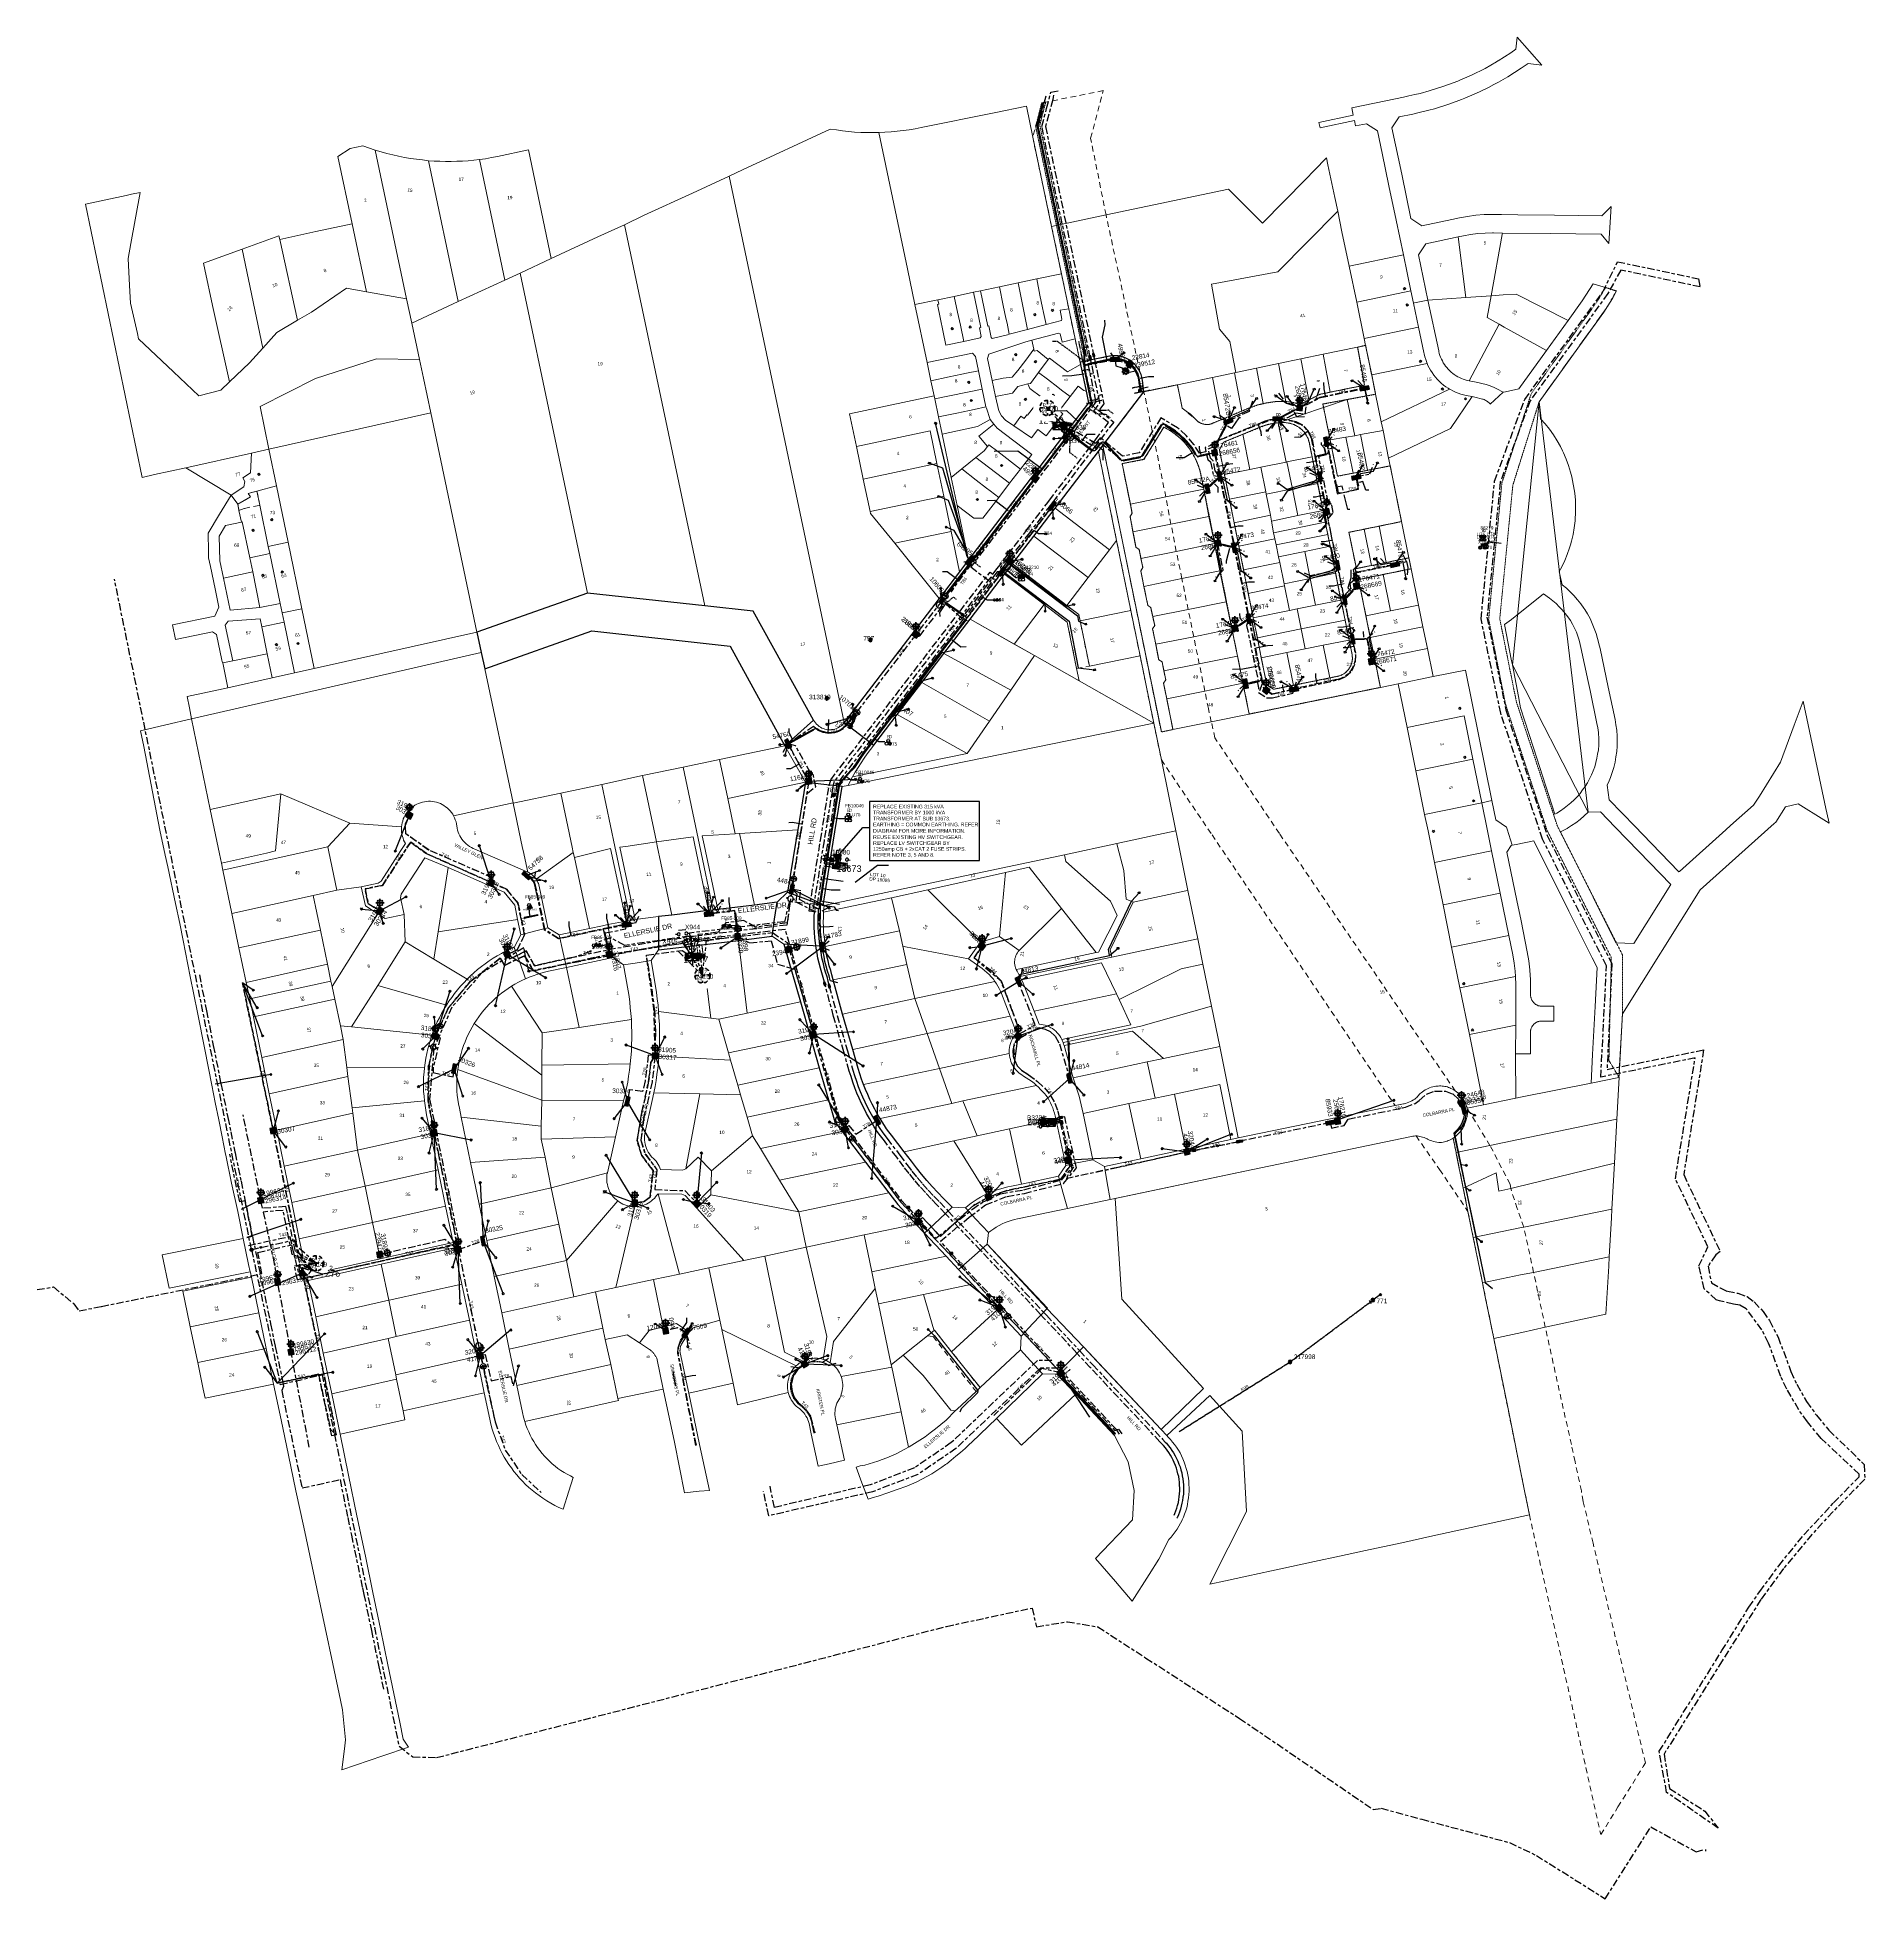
# Model space of a CAD drawing. Header units: metres. Extents: x 314590 to 317940, y 6263421 to 6264427.
# Drawn here: x 316952 to 317940, y 6263421 to 6264427 of the extents above; entities outside this region: 1.
import ezdxf
from ezdxf.enums import TextEntityAlignment as Align

# ---------------------------------------------------------------- set-up
doc = ezdxf.new("R2010")
doc.units = ezdxf.units.M
for name, pattern in [('Cable Exist OH', [1, 1, 0]), ('Cable Exist UG', [8.2, 4, -1.2, 1.8, -1.2]), ('Dash', [5, 3, -2]), ('DASHED', [0.75, 0.5, -0.25]), ('HIDDEN', [0.375, 0.25, -0.125]), ('HIDDEN2', [0.1875, 0.125, -0.0625])]:
    doc.linetypes.add(name, pattern=pattern)
doc.layers.get('0').update_dxf_attribs({"color": 6})
for name, color, linetype, lineweight in [('Cadastre Buildings_SP_EXT', 9, 'Continuous', 5), ('Cadastre Easements_SP_EXT', 9, 'Continuous', 5), ('Cadastre Land Parcels_SP_EXT', 9, 'Continuous', 5), ('Cadastre Other Property_SP_EXT', 9, 'HIDDEN', 5), ('Cadastre Roads_SP_EXT', 9, 'Continuous', 5)]:
    doc.layers.add(name, color=color, linetype=linetype, lineweight=lineweight)
for name, color, linetype in [('Duct_SP_EXT', 7, 'Continuous'), ('Equip_HV_EXT', 7, 'Continuous'), ('Equip_LV_EXT', 7, 'Continuous'), ('Equip_SL_EXT', 7, 'Continuous'), ('Equip_SP_SL_EXT', 7, 'Continuous'), ('Mains_HV_EXT', 7, 'Continuous'), ('Mains_LV_EXT', 7, 'Continuous'), ('Mains_LV_SL_EXT', 7, 'Continuous'), ('Mains_SL_EXT', 7, 'Continuous'), ('Notes', 7, 'Continuous'), ('Services_SP_EXT', 7, 'Continuous'), ('Sub_SP_EXT', 7, 'Continuous'), ('SupportsOH_SP_TR_HV_LV_SL_EXT', 7, 'Continuous'), ('SupportsUG_SP_LV_EXT', 7, 'Continuous'), ('SupportsUG_SP_LV_SL_EXT', 7, 'Continuous'), ('Trench_SP_EXT', 7, 'Continuous')]:
    doc.layers.add(name, color=color, linetype=linetype)
doc.layers.add('Features_HIDE', color=1, linetype='Continuous', plot=False)
doc.layers.add('UNKNOWN_FEATURES', color=1, linetype='DASHED', plot=False)
doc.styles.add('COLUMN_LABEL', font='arial.ttf')
doc.styles.add('iecARIAL', font='arial.ttf', dxfattribs={"height": 2})
doc.styles.add('iecNAME', font='times.ttf')
doc.styles.add('IESYMBOL1', font='isocp.shx')
doc.styles.add('POLE_LABEL', font='arial.ttf')
doc.styles.add('SLCP_LABEL', font='arial.ttf', dxfattribs={"height": 3.5})
doc.styles.get("Standard").update_dxf_attribs({"font": 'arial.ttf'})
doc.styles.add('SWITCH_LABEL', font='arial.ttf', dxfattribs={"height": 2.5})
doc.linetypes.add('IE Trench HV', pattern='A,7,-0.2,["/",Standard,S=3,R=0,X=0.6,Y=-1.4],-2.5', length=9.7)

# ---------------------------------------------------------------- blocks, each defined once
blk = doc.blocks.new('SUB_PADMOUNT_EXT')
for points in [[(0, 0), (-3.84, 1.92), (-3.84, -1.92)], [(0, 0), (3.84, 1.92), (3.84, -1.92)]]:
    blk.add_hatch(color=256).paths.add_polyline_path(points)
for p, q in [((3.84, 1.92), (-3.84, -1.92)), ((-3.84, 1.92), (3.84, -1.92))]:
    blk.add_line(p, q)
blk.add_lwpolyline([(-3.84, -1.92), (3.84, -1.92), (3.84, 1.92), (-3.84, 1.92)], close=True)
for tag, height, flags, p in [('STREET_CODE', 0.2, 9, (1.5, 0)), ('ASSET_NUM', 3.5, 8, (2, 2)), ('CONSTRUCTED_VOLTAGE', 0.2, 9, (1.5, -0.2)), ('OPERATING_VOLTAGE', 0.2, 9, (1.5, -0.6)), ('ORIENTATION', 0.2, 9, (1.5, -0.8)), ('OWNED_BY', 0.2, 9, (1.5, -1)), ('OPERATED_BY', 0.2, 9, (1.5, -1.2)), ('SECONDARY_VOLTAGE', 0.2, 9, (1.5, -1.6)), ('STATE', 0.2, 9, (1.5, -1.8)), ('SUBSTATION_TYPE', 0.2, 9, (1.5, -2.2)), ('STREETNAME', 0.2, 9, (1.5, -3)), ('SUBURB', 0.2, 9, (1.5, -3.2)), ('Z', 0.2, 1, (1.5, -3.6)), ('NO_PHASES', 0.2, 9, (1.5, -0.4)), ('MAINTAINED_BY', 0.2, 9, (1.5, -1.4)), ('PARENT', 0.2, 9, (1.5, -2)), ('USAGE', 0.2, 9, (1.5, -2.4)), ('LEGEND', 0.2, 9, (1.5, -2.6)), ('LOCATION', 0.2, 9, (1.5, -2.8)), ('NOTES', 0.2, 9, (1.5, -3.4))]:
    blk.add_attdef(tag, text='', height=height, dxfattribs=dict(flags=flags)).set_placement(p, align=Align.MIDDLE_LEFT)
blk = doc.blocks.new('COLUMN_EXT')
blk.add_hatch(color=256).paths.add_polyline_path([(-1.5, 1.5), (-1.5, -1.5), (1.5, -1.5), (1.5, 1.5)])
blk.add_lwpolyline([(-1.5, -1.5), (1.5, -1.5), (1.5, 1.5), (-1.5, 1.5)], close=True)
for tag, height, style, flags, p in [('STRUCTURE_PLANT_NUMBER', 0.2, 'POLE_LABEL', 9, (1.8, 0)), ('ASSET_NUM', 2.5, 'COLUMN_LABEL', 8, (2, 2)), ('STREET_CODE', 0.2, 'COLUMN_LABEL', 9, (1.8, -0.2))]:
    blk.add_attdef(tag, text='', height=height, dxfattribs=dict(style=style, flags=flags)).set_placement(p, align=Align.MIDDLE_LEFT)
at = {"flags": 9}
for tag, p in [('COLUMN_TYPE', (1.8, -0.4)), ('OWNED_BY', (1.8, -0.6)), ('STATE', (1.8, -0.8)), ('USAGE', (1.8, -1)), ('LEGEND', (1.8, -1.2)), ('LOCATION', (1.8, -1.4)), ('STREETNAME', (1.8, -1.6)), ('SUBURB', (1.8, -1.8)), ('NOTES', (1.8, -2))]:
    blk.add_attdef(tag, text='', height=0.2, dxfattribs=at).set_placement(p, align=Align.MIDDLE_LEFT)
at = {"flags": 1}
blk.add_attdef('Z', (1.8, -2.4), '', height=0.2, dxfattribs=at)
blk = doc.blocks.new('PILLAR_EXT')
blk.add_hatch(color=256).paths.add_polyline_path([(-2.475, 0.99), (-2.475, -0.99), (2.475, -0.99), (2.475, 0.99)])
blk.add_lwpolyline([(-2.475, -0.99), (2.475, -0.99), (2.475, 0.99), (-2.475, 0.99)], close=True)
for tag, p, flags in [('OWNED_BY', (0, -0.2), 9), ('STATE', (0, -0.4), 9), ('SUPPORT_TYPE', (0, -0.6), 9), ('STREETNAME', (0, -1.8), 9), ('SUBURB', (0, -2), 1), ('USAGE', (0, -0.8), 9), ('LEGEND', (0, -1), 9), ('LOCATION', (0, -1.2), 9), ('NOTES', (0, -1.4), 9), ('PARENT', (0, -1.6), 9)]:
    blk.add_attdef(tag, p, '', height=0.2, dxfattribs=dict(flags=flags))
at = {"style": 'iecARIAL', "flags": 8}
blk.add_attdef('ASSET_NUM', (1.5, 3.5), '', height=2.5, dxfattribs=at)
blk = doc.blocks.new('DUCT_EXT')
blk.add_circle((0, 0.8), 0.8)
at = {"flags": 1}
blk.add_attdef('Z', (0, 0), '', height=0.2, dxfattribs=at)
at = {"flags": 9}
for tag, p in [('DUCT_CODE', (0, 0)), ('XSECT_TYPE', (0, -0.2)), ('FB_REFERENCE', (0, -0.4)), ('STATE', (0, -0.6)), ('NOTES', (0, -0.8))]:
    blk.add_attdef(tag, text='', height=0.2, dxfattribs=at).set_placement(p, align=Align.MIDDLE_LEFT)
blk = doc.blocks.new('SL_LANTERN_EXT')
at = {"lineweight": 40}
for p, q in [((-2.3, 4.2), (2.2, 4.2)), ((-1.5, 5.7), (-1.1, 5.3)), ((-1.5, 2.8), (-1.1, 3.2)), ((0, 2), (0, 6.5)), ((0, 0), (0, 2.7)), ((1.5, 5.7), (1.1, 5.3)), ((1.5, 2.8), (1.1, 3.2))]:
    blk.add_line(p, q, dxfattribs=at)
blk.add_circle((0, 4.2), 1.5, dxfattribs=at)
at = {"style": 'iecARIAL', "flags": 8}
blk.add_attdef('ASSET_NUM', (1.5, 1.5), '', height=2.5, dxfattribs=at)
for tag, p, height, flags in [('CONSTRUCTED_VOLTAGE', (1, -0.7), 0.2, 9), ('CONTROL_TYPE', (1, -0.9), 0.2, 9), ('LANTERN_PURPOSE', (1, -1.1), 0.2, 9), ('LANTERN_TYPE', (1, -1.3), 0.2, 9), ('NO_PHASES', (1, -1.5), 0.2, 9), ('OPERATING_VOLTAGE', (1, -1.7), 0.2, 9), ('ORIENTATION', (1, -1.9), 0.2, 9), ('OWNED_BY', (1, -2.1), 0.2, 9), ('STATE', (1, -2.3), 0.2, 9), ('USAGE', (1, -2.5), 0.2, 9), ('CEXIST', (1, -2.7), 0.2, 9), ('CNEW', (1, -2.9), 0.2, 9), ('CNUMBER', (1, -3.1), 0.2, 9), ('CREMOVE', (1, -3.3), 0.2, 9), ('CREPLACE', (1, -3.5), 0.2, 9), ('LKINGHEIGHT', (1, -3.7), 0.2, 9), ('LBRACKET', (1, -3.9), 0.2, 9), ('LBRACKETVOCAB', (1, -4.1), 0.2, 9), ('LCATEGORY', (1, -4.3), 0.2, 9), ('LCHARGE1', (1, -4.5), 0.2, 9), ('LCHARGE1PERCENT', (1, -4.7), 0.2, 9), ('LCHARGE2', (1, -4.9), 0.2, 9), ('LCHARGE2PERCENT', (1, -5.1), 0.2, 9), ('LCHARGE3', (1, -5.3), 0.2, 9), ('LCHARGE3PERCENT', (1, -5.5), 0.2, 9), ('LEXIST', (1, -5.7), 0.2, 9), ('LLAMP', (1, -5.9), 0.2, 9), ('LLAMPVOCAB', (1, -6.1), 0.2, 9), ('LMAST', (1, -6.3), 0.2, 9), ('LMASTVOCAB', (1, -6.5), 0.2, 9), ('LNEW', (1, -6.7), 0.2, 9), ('LANTNUMBER', (1, -6.9), 0.2, 9), ('LOUTREACH', (1, -7.3), 0.2, 9), ('LOUTREACHVOCAB', (1, -7.5), 0.2, 9), ('LRATECODE', (1, -7.7), 0.2, 9), ('LREMOVE', (1, -7.9), 0.2, 9), ('LREPLACE', (1, -8.1), 0.2, 9), ('LTYPE', (1, -8.3), 0.2, 9), ('LTYPEVOCAB', (1, -8.5), 0.2, 9), ('LEGEND', (1, -8.7), 0.2, 9), ('LOCATION', (1, -8.9), 0.2, 9), ('NOTES', (1, -9.1), 0.2, 9), ('STREETNAME', (1, -9.3), 0.2, 9), ('SUBURB', (1, -9.5), 0.2, 1), ('LNUMBER', (2.2, -3.3), 2.5, 8)]:
    blk.add_attdef(tag, p, '', height=height, dxfattribs=dict(flags=flags))
blk = doc.blocks.new('CCP_EXT')
blk.add_wipeout([(0, 0.6), (0.6, 0), (0, -0.6), (-0.6, 0)])
blk.add_lwpolyline([(-0.6, 0), (0, 0.6), (0.6, 0), (0, -0.6), (-0.6, 0)])
at = {"flags": 1}
blk.add_attdef('Z', (0, 0), '', height=0.2, dxfattribs=at)
at = {"flags": 9}
for tag, p in [('CCP_TYPE', (0, 0)), ('CONSTRUCTED_VOLTAGE', (0, -0.2)), ('NO_PHASES', (0, -0.4)), ('OPERATING_VOLTAGE', (0, -0.6)), ('ORIENTATION', (0, -0.8)), ('OWNED_BY', (0, -1)), ('USAGE', (0, -1.2)), ('LEGEND', (0, -1.4)), ('LIFE_SUPPORT', (0, -1.6)), ('STATE', (0, -1.8)), ('NOTES', (0, -2))]:
    blk.add_attdef(tag, text='', height=0.2, dxfattribs=at).set_placement(p, align=Align.MIDDLE_LEFT)
blk = doc.blocks.new('POLE_EXT')
blk.add_hatch(color=256).paths.add_polyline_path([(-1, 0, 1), (1, 0, 1)])
blk.add_lwpolyline([(-1, 0, 1), (1, 0, 1)], format="xyb", close=True)
for tag, height, flags, p in [('pNumber', 2.5, 8, (-17.8, 2.1)), ('OWNED_BY', 0.2, 9, (1.4, -0.4)), ('PARENT', 0.2, 9, (1.4, -0.6)), ('SPECIAL_USE', 0.2, 9, (1.4, -0.8)), ('STATE', 0.2, 9, (1.4, -1)), ('USAGE', 0.2, 9, (1.4, -1.2)), ('cLV', 0.2, 9, (1.4, -1.4)), ('hDepth', 0.2, 9, (1.4, -1.6)), ('hDia', 0.2, 9, (1.4, -1.8)), ('cHV', 0.2, 9, (1.4, -2)), ('LBRACKET', 0.2, 9, (1.4, -2.2)), ('LExisting', 0.2, 9, (1.4, -2.4)), ('LANTNUMBER', 0.2, 9, (1.4, -2.6)), ('LOther', 0.2, 9, (1.4, -2.8)), ('LRemove', 0.2, 9, (1.4, -3)), ('LEGEND', 0.2, 9, (1.4, -3.2)), ('cLinedev', 0.2, 9, (1.4, -3.4)), ('LOCATION', 0.2, 9, (1.4, -3.6)), ('pExisting', 0.2, 9, (1.4, -3.8)), ('PFNUMBER', 0.2, 9, (1.4, -4)), ('NEWPFNUMBER', 0.2, 9, (1.4, -4.2)), ('pFooting', 0.2, 9, (1.4, -4.4)), ('pNew', 0.2, 9, (1.4, -4.6)), ('pRelocate', 0.2, 9, (1.4, -5)), ('pRemove', 0.2, 9, (1.4, -5.2)), ('pReplace', 0.2, 9, (1.4, -5.4)), ('pStay', 0.2, 9, (1.4, -5.6)), ('pType', 0.2, 9, (1.4, -5.8)), ('cspan', 0.2, 9, (1.4, -6)), ('STREETNAME', 0.2, 9, (1.4, -6.2)), ('SUBURB', 0.2, 9, (1.4, -6.4)), ('NOTES', 0.2, 9, (1.4, -6.6)), ('MAINTAINED_BY', 0.2, 9, (1.4, -6.8)), ('OPERATED_BY', 0.2, 9, (1.4, -7))]:
    blk.add_attdef(tag, text='', height=height, dxfattribs=dict(flags=flags)).set_placement(p, align=Align.MIDDLE_LEFT)
at = {"style": 'POLE_LABEL'}
for tag, height, flags, p in [('STRUCTURE_PLANT_NUMBER', 0.2, 9, (1.4, 0)), ('ASSET_NUM', 2.5, 8, (2, 2)), ('STREET_CODE', 0.2, 9, (1.4, -0.2))]:
    blk.add_attdef(tag, text='', height=height, dxfattribs=dict(at, flags=flags)).set_placement(p, align=Align.MIDDLE_LEFT)
at = {"flags": 1}
blk.add_attdef('Z', (1.4, -7.3), '', height=0.2, dxfattribs=at)
blk = doc.blocks.new('HV_STJ_EXT')
h = blk.add_hatch(color=256)
edge = h.paths.add_edge_path()
edge.add_ellipse((-0.6, 0.1), major_axis=(0.226, 0.226), ratio=1, start_angle=45, end_angle=135)
edge.add_line((-0.9, 0.1), (-0.9, -0.1))
edge.add_ellipse((-0.6, -0.1), major_axis=(0.226, 0.226), ratio=1, start_angle=135, end_angle=225)
edge.add_line((-0.6, -0.5), (0.6, -0.5))
edge.add_ellipse((0.6, -0.1), major_axis=(-0.226, 0.226), ratio=1, start_angle=135, end_angle=225)
edge.add_line((0.9, -0.1), (0.9, 0.1))
edge.add_ellipse((0.6, 0.1), major_axis=(-0.226, 0.226), ratio=1, start_angle=225, end_angle=315)
edge.add_line((0.6, 0.5), (-0.6, 0.5))
blk.add_lwpolyline([(-0.9, 0.1), (-0.9, -0.1, 0.414214), (-0.6, -0.5), (0.6, -0.5, 0.414214), (0.9, -0.1), (0.9, 0.1, 0.414214), (0.6, 0.5), (-0.6, 0.5, 0.414214)], format="xyb", close=True)
for tag, flags, p in [('ORIENTATION', 9, (1.5, 0)), ('USAGE', 9, (1.5, -0.2)), ('LEGEND', 9, (1.5, -0.4)), ('NOTES', 9, (1.5, -0.6)), ('Z', 1, (1.5, -0.8))]:
    blk.add_attdef(tag, text='', height=0.2, dxfattribs=dict(flags=flags)).set_placement(p, align=Align.MIDDLE_LEFT)
blk = doc.blocks.new('LV_STJ_EXT')
h = blk.add_hatch(color=256)
edge = h.paths.add_edge_path()
edge.add_ellipse((-0.6, 0.1), major_axis=(0.226, 0.226), ratio=1, start_angle=45, end_angle=135)
edge.add_line((-0.9, 0.1), (-0.9, -0.1))
edge.add_ellipse((-0.6, -0.1), major_axis=(0.226, 0.226), ratio=1, start_angle=135, end_angle=225)
edge.add_line((-0.6, -0.5), (0.6, -0.5))
edge.add_ellipse((0.6, -0.1), major_axis=(-0.226, 0.226), ratio=1, start_angle=135, end_angle=225)
edge.add_line((0.9, -0.1), (0.9, 0.1))
edge.add_ellipse((0.6, 0.1), major_axis=(-0.226, 0.226), ratio=1, start_angle=225, end_angle=315)
edge.add_line((0.6, 0.5), (-0.6, 0.5))
blk.add_lwpolyline([(-0.9, 0.1), (-0.9, -0.1, 0.414214), (-0.6, -0.5), (0.6, -0.5, 0.414214), (0.9, -0.1), (0.9, 0.1, 0.414214), (0.6, 0.5), (-0.6, 0.5, 0.414214)], format="xyb", close=True)
at = {"flags": 1}
blk.add_attdef('Z', (0, 0), '', height=0.2, dxfattribs=at)
at = {"flags": 9}
for tag, p in [('ORIENTATION', (0, 0)), ('USAGE', (0, -0.2)), ('LEGEND', (0, -0.4)), ('NOTES', (0, -0.6))]:
    blk.add_attdef(tag, text='', height=0.2, dxfattribs=at).set_placement(p, align=Align.MIDDLE_LEFT)
blk = doc.blocks.new('SL_STJ_EXT')
h = blk.add_hatch(color=256)
edge = h.paths.add_edge_path()
edge.add_ellipse((-0.6, 0.1), major_axis=(0.226, 0.226), ratio=1, start_angle=45, end_angle=135)
edge.add_line((-0.9, 0.1), (-0.9, -0.1))
edge.add_ellipse((-0.6, -0.1), major_axis=(0.226, 0.226), ratio=1, start_angle=135, end_angle=225)
edge.add_line((-0.6, -0.5), (0.6, -0.5))
edge.add_ellipse((0.6, -0.1), major_axis=(-0.226, 0.226), ratio=1, start_angle=135, end_angle=225)
edge.add_line((0.9, -0.1), (0.9, 0.1))
edge.add_ellipse((0.6, 0.1), major_axis=(-0.226, 0.226), ratio=1, start_angle=225, end_angle=315)
edge.add_line((0.6, 0.5), (-0.6, 0.5))
blk.add_lwpolyline([(-0.9, 0.1), (-0.9, -0.1, 0.414214), (-0.6, -0.5), (0.6, -0.5, 0.414214), (0.9, -0.1), (0.9, 0.1, 0.414214), (0.6, 0.5), (-0.6, 0.5, 0.414214)], format="xyb", close=True)
at = {"flags": 1}
blk.add_attdef('Z', (0, 0), '', height=0.2, dxfattribs=at)
at = {"flags": 9}
for tag, p in [('ORIENTATION', (0, 0)), ('USAGE', (0, -0.2)), ('LEGEND', (0, -0.4)), ('NOTES', (0, -0.6))]:
    blk.add_attdef(tag, text='', height=0.2, dxfattribs=at).set_placement(p, align=Align.MIDDLE_LEFT)
blk = doc.blocks.new('WARNING_FEATURE_EXT')
h = blk.add_hatch(color=2)
h.dxf.hatch_style = 1
h.paths.add_polyline_path([(0, 2), (-1, 0), (1, 0)])
at = {"color": 18, "true_color": 0x000000}
blk.add_lwpolyline([(-1, 0), (0, 2), (1, 0)], close=True, dxfattribs=at)
at = {"color": 18, "true_color": 0x000000, "insert": (0, 0.9), "char_height": 1.5, "attachment_point": 5, "line_spacing_factor": 1.5, "style": 'iecNAME'}
blk.add_mtext_dynamic_manual_height_columns('!', width=1.5, gutter_width=4, heights=[0], dxfattribs=at)
at = {"color": 2, "flags": 1}
for tag, p in [('STATE', (1.2, 2)), ('HAZMAT_ID', (1.2, 0.7))]:
    blk.add_attdef(tag, p, '', height=0.8, dxfattribs=at)
at = {"color": 2}
blk.add_attdef('WARNING_TYPE', text='', height=1, dxfattribs=at).set_placement((-4.1, -1.2), (4.9, -1.2), align=Align.ALIGNED)
at = {"color": 2, "flags": 1}
blk.add_attdef('WARNING_DESC', text='', height=0.8, dxfattribs=at).set_placement((1.2, -0.6), align=Align.MIDDLE_CENTER)
blk = doc.blocks.new('LV_UG_LINKS_CLOSED_EXT')
blk.add_wipeout([(-1.1, 1.1), (-1.2, 0.9), (-1.3, 0.8), (-1.4, 0.6), (-1.4, 0.4), (-1.5, 0.2), (-1.5, 0), (-1.5, -0.1), (-1.5, -0.3), (-1.4, -0.5), (-1.3, -0.7), (-1.2, -0.8), (-1.1, -1), (-1, -1.1), (-0.8, -1.2), (-0.7, -1.3), (-0.5, -1.4), (-0.3, -1.5), (-0.1, -1.5), (0, -1.5), (0.2, -1.5), (0.4, -1.4), (0.6, -1.4), (0.8, -1.3), (0.9, -1.2), (1.1, -1.1), (1.2, -0.9), (1.3, -0.8), (1.4, -0.6), (1.4, -0.4), (1.5, -0.2), (1.5, 0), (1.5, 0.1), (1.5, 0.3), (1.4, 0.5), (1.3, 0.7), (1.2, 0.8), (1.1, 1), (1, 1.1), (0.8, 1.2), (0.7, 1.3), (0.5, 1.4), (0.3, 1.5), (0.1, 1.5), (0, 1.5), (-0.2, 1.5), (-0.4, 1.4), (-0.6, 1.4), (-0.8, 1.3), (-0.9, 1.2)])
for p, q in [((-0.2, -1.5), (-0.2, 1.5)), ((0.2, -1.5), (0.2, 1.5))]:
    blk.add_line(p, q)
blk.add_circle((0, 0), 1.5)
at = {"flags": 1}
blk.add_attdef('Z', (0, 0), '', height=0.2, dxfattribs=at)
at = {"flags": 9}
for tag, p in [('ACTUAL_STATUS', (0, 0)), ('CONSTRUCTED_VOLTAGE', (0, -0.2)), ('NO_PHASES', (0, -0.4)), ('OPERATING_VOLTAGE', (0, -0.6)), ('ORIENTATION', (0, -0.8)), ('STATE', (0, -1)), ('SWITCH_TYPE', (0, -1.2)), ('USAGE', (0, -1.4)), ('NOTES', (0, -1.6))]:
    blk.add_attdef(tag, text='', height=0.2, dxfattribs=at).set_placement(p, align=Align.MIDDLE_LEFT)
blk = doc.blocks.new('LV_UG_LINKS_OPEN_EXT')
for p, q in [((-0.2, 1.5), (-0.2, 2.2)), ((0.2, 1.5), (0.2, 2.2)), ((-0.2, -1.5), (-0.2, -2.2)), ((0.2, -1.5), (0.2, -2.2))]:
    blk.add_line(p, q)
at = {"flags": 1}
blk.add_attdef('Z', (0, 0), '', height=0.2, dxfattribs=at)
at = {"flags": 9}
for tag, p in [('ACTUAL_STATUS', (0, 0)), ('CONSTRUCTED_VOLTAGE', (0, -0.2)), ('NO_PHASES', (0, -0.4)), ('OPERATING_VOLTAGE', (0, -0.6)), ('ORIENTATION', (0, -0.8)), ('STATE', (0, -1)), ('SWITCH_TYPE', (0, -1.2)), ('USAGE', (0, -1.4)), ('NOTES', (0, -1.6))]:
    blk.add_attdef(tag, text='', height=0.2, dxfattribs=at).set_placement(p, align=Align.MIDDLE_LEFT)
blk.add_wipeout([(-0.2, 1.5), (-0.4, 1.4), (-0.6, 1.4), (-0.8, 1.3), (-0.9, 1.2), (-1.1, 1), (-1.2, 0.9), (-1.3, 0.7), (-1.4, 0.6), (-1.4, 0.4), (-1.5, 0.2), (-1.5, 0), (-1.5, -0.2), (-1.5, -0.3), (-1.4, -0.5), (-1.3, -0.7), (-1.2, -0.9), (-1.1, -1), (-1, -1.1), (-0.8, -1.2), (-0.7, -1.3), (-0.5, -1.4), (-0.3, -1.5), (-0.1, -1.5), (0.1, -1.5), (0.2, -1.5), (0.4, -1.4), (0.6, -1.4), (0.8, -1.3), (0.9, -1.2), (1.1, -1), (1.2, -0.9), (1.3, -0.7), (1.4, -0.6), (1.4, -0.4), (1.5, -0.2), (1.5, 0), (1.5, 0.2), (1.5, 0.3), (1.4, 0.5), (1.3, 0.7), (1.2, 0.9), (1.1, 1), (1, 1.1), (0.8, 1.2), (0.7, 1.3), (0.5, 1.4), (0.3, 1.5), (0.1, 1.5), (-0.1, 1.5)])
blk.add_lwpolyline([(0, -1.5, 1), (0, 1.5, 1)], format="xyb", close=True)
blk = doc.blocks.new('LV_UG_DFUSE_CLOSED_EXT')
for points in [[(1, 0), (0, 0)], [(5, -0.7), (2.2, 0.7)], [(5, 0.7), (2.2, -0.7)], [(6.2, 0), (7.2, 0)]]:
    blk.add_lwpolyline(points)
for centre in [(1.8, 0), (5.4, 0)]:
    blk.add_circle(centre, 0.8)
at = {"flags": 1}
blk.add_attdef('Z', (0, 0), '', height=0.2, dxfattribs=at)
at = {"flags": 9}
for tag, p in [('ACTUAL_STATUS', (0, 0)), ('CONSTRUCTED_VOLTAGE', (0, -0.2)), ('NO_PHASES', (0, -0.4)), ('OPERATING_VOLTAGE', (0, -0.6)), ('ORIENTATION', (0, -0.8)), ('STATE', (0, -1)), ('SWITCH_TYPE', (0, -1.2)), ('USAGE', (0, -1.4)), ('NOTES', (0, -1.6))]:
    blk.add_attdef(tag, text='', height=0.2, dxfattribs=at).set_placement(p, align=Align.MIDDLE_LEFT)
blk = doc.blocks.new('SWG_HOLEC_SU_NO_EXT')
blk.add_line((1.8, -2), (5.8, -2))
for points in [[(1, 0), (0, 0)], [(6.6, 0), (7.6, 0)]]:
    blk.add_lwpolyline(points)
for points in [[(1.8, -0.8, 1), (1.8, 0.8, 1)], [(5.8, -0.8, 1), (5.8, 0.8, 1)]]:
    blk.add_lwpolyline(points, format="xyb", close=True)
at = {"insert": (5.3, -3.6), "char_height": 1.4, "width": 3.886, "attachment_point": 1, "rotation": 180}
blk.add_mtext('{\\fArial|b0|i0|c0|p34;N/O}', dxfattribs=at)
at = {"style": 'SWITCH_LABEL', "flags": 8}
blk.add_attdef('ASSET_NUM', text='', height=2.5, rotation=179.9544, dxfattribs=at).set_placement((-2.4, 0), align=Align.MIDDLE_LEFT)
at = {"flags": 1}
blk.add_attdef('Z', (0, 0), '', height=0.2, dxfattribs=at)
at = {"style": 'SWITCH_LABEL', "flags": 9}
blk.add_attdef('STREET_CODE', text='', height=0.2, dxfattribs=at).set_placement((0, -0.2), align=Align.MIDDLE_LEFT)
at = {"flags": 9}
for tag, p in [('ACTUAL_STATUS', (0, -0.4)), ('CONSTRUCTED_VOLTAGE', (0, -0.6)), ('NO_PHASES', (0, -0.8)), ('OPERATING_VOLTAGE', (0, -1)), ('ORIENTATION', (0, -1.2)), ('OWNED_BY', (0, -1.4)), ('PARENT', (0, -1.6)), ('STATE', (0, -1.8)), ('SWITCH_TYPE', (0, -2)), ('USAGE', (0, -2.2)), ('LOCATION', (0, -2.4)), ('STREETNAME', (0, -2.6)), ('SUBURB', (0, -2.8)), ('NOTES', (0, -3))]:
    blk.add_attdef(tag, text='', height=0.2, dxfattribs=at).set_placement(p, align=Align.MIDDLE_LEFT)
blk = doc.blocks.new('SWG_HOLEC_SU_EXT')
blk.add_line((1.8, -2), (5.8, -2))
for points in [[(1, 0), (0, 0)], [(6.6, 0), (7.6, 0)]]:
    blk.add_lwpolyline(points)
for points in [[(1.8, -0.8, 1), (1.8, 0.8, 1)], [(5.8, -0.8, 1), (5.8, 0.8, 1)]]:
    blk.add_lwpolyline(points, format="xyb", close=True)
at = {"style": 'SWITCH_LABEL', "flags": 8}
blk.add_attdef('ASSET_NUM', text='', height=2.5, rotation=179.9544, dxfattribs=at).set_placement((-2.4, 0), align=Align.MIDDLE_LEFT)
at = {"flags": 1}
blk.add_attdef('Z', (0, 0), '', height=0.2, dxfattribs=at)
at = {"style": 'SWITCH_LABEL', "flags": 9}
blk.add_attdef('STREET_CODE', text='', height=0.2, dxfattribs=at).set_placement((0, -0.2), align=Align.MIDDLE_LEFT)
at = {"flags": 9}
for tag, p in [('ACTUAL_STATUS', (0, -0.4)), ('CONSTRUCTED_VOLTAGE', (0, -0.6)), ('NO_PHASES', (0, -0.8)), ('OPERATING_VOLTAGE', (0, -1)), ('ORIENTATION', (0, -1.2)), ('OWNED_BY', (0, -1.4)), ('PARENT', (0, -1.6)), ('STATE', (0, -1.8)), ('SWITCH_TYPE', (0, -2)), ('USAGE', (0, -2.2)), ('LOCATION', (0, -2.4)), ('STREETNAME', (0, -2.6)), ('SUBURB', (0, -2.8)), ('NOTES', (0, -3))]:
    blk.add_attdef(tag, text='', height=0.2, dxfattribs=at).set_placement(p, align=Align.MIDDLE_LEFT)
blk = doc.blocks.new('End Shackle_EXT')
blk.add_wipeout([(0, 0.3), (1.8, 0.3), (1.8, -0.3), (0, -0.3)])
blk.add_line((1.8, -1), (1.8, 1))
at = {"flags": 1}
blk.add_attdef('Z', (0, 0), '', height=0.2, dxfattribs=at)
at = {"flags": 9}
for tag, p in [('CONNECTOR_TYPE', (0, 0)), ('CONSTRUCTED_VOLTAGE', (0, -0.2)), ('NO_PHASES', (0, -0.4)), ('OPERATING_VOLTAGE', (0, -0.6)), ('ORIENTATION', (0, -0.8)), ('OWNED_BY', (0, -1)), ('STATE', (0, -1.2)), ('USAGE', (0, -1.4)), ('NOTES', (0, -1.6))]:
    blk.add_attdef(tag, text='', height=0.2, dxfattribs=at).set_placement(p, align=Align.MIDDLE_LEFT)
blk = doc.blocks.new('CABLE_LARGE_EXT')
h = blk.add_hatch(color=256)
edge = h.paths.add_edge_path()
edge.add_arc((0, 0.5), 0.55, 0, 360)
blk.add_circle((0, 0.5), 0.55)
at = {"flags": 1}
blk.add_attdef('Z', (0, 0), '', height=0.2, dxfattribs=at)
at = {"flags": 9}
for tag, p in [('COND_CODE', (0, 0)), ('FB_REFERENCE', (0, -0.2)), ('STATE', (0, -0.4)), ('XSECT_SIZE', (0, -0.6)), ('NOTES', (0, -0.8))]:
    blk.add_attdef(tag, text='', height=0.2, dxfattribs=at).set_placement(p, align=Align.MIDDLE_LEFT)
blk = doc.blocks.new('SLCP_ZELL_EXT')
blk.add_wipeout([(-0.2, 7.5), (-0.7, 7.5), (-1.2, 7.4), (-1.6, 7.3), (-2.1, 7.2), (-2.5, 7.1), (-3, 6.9), (-3.4, 6.7), (-3.8, 6.5), (-4.2, 6.2), (-4.6, 5.9), (-5, 5.6), (-5.3, 5.3), (-5.6, 5), (-5.9, 4.6), (-6.2, 4.2), (-6.5, 3.8), (-6.7, 3.4), (-6.9, 3), (-7.1, 2.5), (-7.2, 2.1), (-7.3, 1.6), (-7.4, 1.2), (-7.5, 0.7), (-7.5, 0.2), (-7.5, -0.2), (-7.5, -0.7), (-7.4, -1.2), (-7.3, -1.6), (-7.2, -2.1), (-7.1, -2.5), (-6.9, -3), (-6.7, -3.4), (-6.5, -3.8), (-6.2, -4.2), (-5.9, -4.6), (-5.6, -5), (-5.3, -5.3), (-5, -5.6), (-4.6, -5.9), (-4.2, -6.2), (-3.8, -6.5), (-3.4, -6.7), (-3, -6.9), (-2.5, -7.1), (-2.1, -7.2), (-1.6, -7.3), (-1.2, -7.4), (-0.7, -7.5), (-0.2, -7.5), (0.2, -7.5), (0.7, -7.5), (1.2, -7.4), (1.6, -7.3), (2.1, -7.2), (2.5, -7.1), (3, -6.9), (3.4, -6.7), (3.8, -6.5), (4.2, -6.2), (4.6, -5.9), (5, -5.6), (5.3, -5.3), (5.6, -5), (5.9, -4.6), (6.2, -4.2), (6.5, -3.8), (6.7, -3.4), (6.9, -3), (7.1, -2.5), (7.2, -2.1), (7.3, -1.6), (7.4, -1.2), (7.5, -0.7), (7.5, -0.2), (7.5, 0.2), (7.5, 0.7), (7.4, 1.2), (7.3, 1.6), (7.2, 2.1), (7.1, 2.5), (6.9, 3), (6.7, 3.4), (6.5, 3.8), (6.2, 4.2), (5.9, 4.6), (5.6, 5), (5.3, 5.3), (5, 5.6), (4.6, 5.9), (4.2, 6.2), (3.8, 6.5), (3.4, 6.7), (3, 6.9), (2.5, 7.1), (2.1, 7.2), (1.6, 7.3), (1.2, 7.4), (0.7, 7.5), (0.2, 7.5)])
at = {"linetype": 'Dash', "lineweight": 40, "ltscale": 0.7}
for p, q in [((-4.1, 0), (4.1, 0)), ((0, 4.1), (0, -4.1))]:
    blk.add_line(p, q, dxfattribs=at)
blk.add_circle((0, 0), 4.11, dxfattribs=at)
at = {"lineweight": 40, "style": 'IESYMBOL1'}
for s, p in [('P', (-1.6, 0)), ('Z', (1.7, 0)), ('60', (-1.6, -3.3))]:
    blk.add_text(s, height=2, dxfattribs=at).set_placement(p, align=Align.BOTTOM_CENTER)
at = {"flags": 1}
blk.add_attdef('Z', (0, 0), '', height=0.2, dxfattribs=at)
at = {"style": 'SLCP_LABEL'}
for tag, height, flags, p in [('ASSET_NUM', 2.5, 8, (2, 2)), ('STREET_CODE', 0.2, 9, (0, -0.2))]:
    blk.add_attdef(tag, text='', height=height, dxfattribs=dict(at, flags=flags)).set_placement(p, align=Align.MIDDLE_LEFT)
at = {"flags": 9}
for tag, p in [('CONSTRUCTED_VOLTAGE', (0, -0.4)), ('CONTROL_TYPE', (0, -0.6)), ('NO_PHASES', (0, -0.8)), ('OPERATING_VOLTAGE', (0, -1)), ('ORIENTATION', (0, -1.2)), ('OWNED_BY', (0, -1.4)), ('USAGE', (0, -1.6)), ('LOCATION', (0, -1.8)), ('STATE', (0, -2)), ('NOTES', (0, -2.2))]:
    blk.add_attdef(tag, text='', height=0.2, dxfattribs=at).set_placement(p, align=Align.MIDDLE_LEFT)
blk = doc.blocks.new('CONNECTOR_NODE_EXT')
h = blk.add_hatch(color=256)
edge = h.paths.add_edge_path()
edge.add_arc((0, 0), 0.5, 0, 360)
blk.add_circle((0, 0), 0.5)
at = {"flags": 1}
blk.add_attdef('Z', (0, 0), '', height=0.2, dxfattribs=at)
at = {"flags": 9}
for tag, p in [('CONNECTOR_TYPE', (0, 0)), ('CONSTRUCTED_VOLTAGE', (0, -0.2)), ('NO_PHASES', (0, -0.4)), ('OPERATING_VOLTAGE', (0, -0.6)), ('ORIENTATION', (0, -0.8)), ('SUBTYPE', (0, -1)), ('USAGE', (0, -1.2)), ('NOTES', (0, -1.4))]:
    blk.add_attdef(tag, text='', height=0.2, dxfattribs=at).set_placement(p, align=Align.MIDDLE_LEFT)

msp = doc.modelspace()

# ---------------------------------------------------------------- linework, layer by layer
at = {"layer": 'Cadastre Easements_SP_EXT', "linetype": 'Dash'}
msp.add_lwpolyline([(317072.4, 6264173.9), (317070.8, 6264181.6), (317066, 6264180.3), (317067.3, 6264178.4), (317060.4, 6264174.5), (317061.1, 6264171.1), (317064.1, 6264172.2), (317072.4, 6264173.9)], close=True, dxfattribs=at)
at = {"layer": 'Cadastre Land Parcels_SP_EXT', "linetype": 'Continuous'}
for points in [[(317765.3, 6264411.7), (317752, 6264426.8), (317751.2, 6264420.3), (317748.5, 6264418.4), (317741.6, 6264414.1), (317741.5, 6264414), (317740.8, 6264413.5), (317734.6, 6264410), (317727.3, 6264406.4), (317720.9, 6264403.6), (317719.8, 6264403.1), (317712.2, 6264400.3), (317704.4, 6264397.8), (317699.5, 6264396.5), (317696.6, 6264395.8), (317693.4, 6264395.1), (317690.4, 6264394.5), (317680.9, 6264392.5), (317662.5, 6264388.6), (317663.3, 6264384.7), (317644.8, 6264380.8), (317645.4, 6264377.9), (317664, 6264381.8), (317664.6, 6264378.9), (317670.5, 6264380.1), (317676.4, 6264376.2), (317679, 6264364.1), (317682.6, 6264346.5), (317686.5, 6264327.9), (317690.4, 6264309.3), (317694.5, 6264289.7), (317695.9, 6264283.2), (317696.4, 6264283.3), (317703.7, 6264284.8), (317698.6, 6264309.3), (317702.5, 6264315.2), (317720.1, 6264318.9), (317722.9, 6264319.5), (317726.7, 6264320.2), (317730.6, 6264320.7), (317734.6, 6264321), (317738.5, 6264321.1), (317739.2, 6264321.1), (317743.7, 6264321), (317743.9, 6264321), (317769.9, 6264320.7), (317797.4, 6264320.4), (317801.4, 6264315.4), (317802.8, 6264335.3), (317797.6, 6264330.3), (317772.1, 6264330.7), (317752.3, 6264330.9), (317743.4, 6264331), (317739.3, 6264331.1), (317738.5, 6264331.1), (317734.3, 6264331), (317734.1, 6264331), (317729.6, 6264330.6), (317725.1, 6264330), (317720.7, 6264329.2), (317716.6, 6264328.4), (317700.4, 6264325), (317694.5, 6264328.9), (317689.5, 6264352.9), (317684.2, 6264377.9), (317688.1, 6264383.8), (317695.5, 6264385.3), (317698.9, 6264386.1), (317704.2, 6264387.4), (317707.3, 6264388.2), (317715.5, 6264390.8), (317721.8, 6264393.2), (317723.7, 6264393.9), (317731.6, 6264397.3), (317736.4, 6264399.7), (317739.3, 6264401.2), (317741.8, 6264402.6), (317746.8, 6264405.5), (317754.1, 6264410.1), (317757.9, 6264412.7), (317765.3, 6264411.7)], [(317406.9, 6264375.4), (317403.7, 6264375.3), (317400.4, 6264375.3), (317397.1, 6264375.4), (317393.8, 6264375.6), (317390.5, 6264375.9), (317387.2, 6264376.2), (317384, 6264376.7), (317380.7, 6264377.2), (317333.2, 6264355.1), (317326.1, 6264351.8), (317388.2, 6264056.5), (317439.5, 6264123.6), (317415.5, 6264153.4), (317402.4, 6264169.5), (317402.2, 6264170.5), (317398.5, 6264188.1), (317394.8, 6264205.7), (317391.1, 6264223.4), (317436.8, 6264233), (317435.1, 6264241.1), (317433, 6264251), (317426.4, 6264282.4), (317422.4, 6264301.7), (317406.9, 6264375.4)], [(317134.7, 6264365.8), (317128, 6264368.2), (317121.2, 6264366.7), (317114.5, 6264362.4), (317122.2, 6264326), (317130.1, 6264289.3), (317151.7, 6264285.5), (317134.7, 6264365.8)], [(317163.6, 6264360.1), (317160.3, 6264360.5), (317157.1, 6264360.9), (317153.8, 6264361.3), (317150.6, 6264361.9), (317147.4, 6264362.5), (317144.2, 6264363.2), (317141, 6264364), (317137.9, 6264364.9), (317134.7, 6264365.8), (317151.7, 6264285.5), (317154.5, 6264272.4), (317179.5, 6264284), (317163.6, 6264360.1)], [(317229.8, 6264307.3), (317217.6, 6264365.9), (317200.9, 6264362.4), (317197.6, 6264361.8), (317194.3, 6264361.2), (317191.1, 6264360.8), (317204.7, 6264295.6), (317213, 6264299.4), (317229.8, 6264307.3)], [(317204.7, 6264295.6), (317191.1, 6264360.8), (317188, 6264360.4), (317185, 6264360.1), (317181.9, 6264359.9), (317180.4, 6264359.8), (317178.9, 6264359.8), (317175.8, 6264359.7), (317172.8, 6264359.7), (317169.7, 6264359.8), (317166.6, 6264359.9), (317163.6, 6264360.1), (317179.5, 6264284), (317204.7, 6264295.6)], [(317388.2, 6264056.5), (317326.1, 6264351.8), (317306.2, 6264342.6), (317280.1, 6264330.6), (317269.4, 6264325.5), (317312.8, 6264119.6), (317339, 6264116.7), (317371.6, 6264057.7), (317372.1, 6264057), (317372.7, 6264056.3), (317373.2, 6264055.6), (317373.9, 6264055), (317374.6, 6264054.4), (317375.4, 6264054), (317376.1, 6264053.5), (317377, 6264053.2), (317377.8, 6264052.9), (317378.7, 6264052.8), (317379.6, 6264052.6), (317380.5, 6264052.6), (317381.4, 6264052.7), (317382.3, 6264052.8), (317383.1, 6264053), (317384, 6264053.3), (317384.8, 6264053.7), (317385.6, 6264054.1), (317386.3, 6264054.6), (317387, 6264055.2), (317387.6, 6264055.8), (317388.2, 6264056.5)], [(317002.7, 6264315.3), (317007.7, 6264342.9), (317003.1, 6264342), (317000.1, 6264341.3), (316978.2, 6264336.7), (317008.7, 6264189), (317015.5, 6264190.5), (317032.3, 6264194.2), (317067.9, 6264202.1), (317077.2, 6264204.3), (317072.5, 6264227.2), (317102.5, 6264242.5), (317135.4, 6264253), (317158.7, 6264252.6), (317154.5, 6264272.4), (317151.7, 6264285.5), (317130.1, 6264289.3), (317119.2, 6264291.2), (317100.3, 6264278.3), (317092.8, 6264273.9), (317081.6, 6264267.2), (317074, 6264258.8), (317066.8, 6264250.9), (317055.9, 6264240.6), (317051.3, 6264236.2), (317039.4, 6264233), (317025.8, 6264246.1), (317006.8, 6264263.8), (317006.2, 6264266.7), (317002.5, 6264283.1), (317002, 6264292.6), (317001.2, 6264307.2), (317002.7, 6264315.3)], [(317130.1, 6264289.3), (317122.2, 6264326), (317102.6, 6264321.8), (317083.1, 6264317.6), (317092.8, 6264273.9), (317100.3, 6264278.3), (317119.2, 6264291.2), (317130.1, 6264289.3)], [(317312.8, 6264119.6), (317269.4, 6264325.5), (317255, 6264318.9), (317229.8, 6264307.3), (317213, 6264299.4), (317249.4, 6264126.5), (317312.8, 6264119.6)], [(317657.2, 6264321.7), (317654.9, 6264332.8), (317622.5, 6264300.1), (317586.8, 6264293.4), (317591.1, 6264269.1), (317596.6, 6264262.4), (317599.9, 6264245.7), (317611.1, 6264248), (317623, 6264250.5), (317635, 6264253), (317647, 6264255.5), (317665.6, 6264259.4), (317670, 6264260.3), (317669.3, 6264264), (317665.2, 6264283.6), (317661.1, 6264303.1), (317657.2, 6264321.7)], [(317083.1, 6264317.6), (317082.7, 6264319.5), (317062.8, 6264312.3), (317074, 6264258.8), (317081.6, 6264267.2), (317092.8, 6264273.9), (317083.1, 6264317.6)], [(317724.2, 6264286.2), (317720.1, 6264318.9), (317702.5, 6264315.2), (317698.6, 6264309.3), (317703.7, 6264284.8), (317724.2, 6264286.2)], [(317743.9, 6264321), (317743.7, 6264321), (317739.2, 6264321.1), (317738.5, 6264321.1), (317734.6, 6264321), (317730.6, 6264320.7), (317726.7, 6264320.2), (317722.9, 6264319.5), (317720.1, 6264318.9), (317724.2, 6264286.2), (317737.8, 6264287.1), (317743.8, 6264320.3), (317743.9, 6264321)], [(317074, 6264258.8), (317062.8, 6264312.3), (317041.9, 6264304.8), (317042.6, 6264301.3), (317046.8, 6264281.8), (317055.9, 6264240.6), (317066.8, 6264250.9), (317074, 6264258.8)], [(317694.5, 6264289.7), (317690.4, 6264309.3), (317661.1, 6264303.1), (317665.2, 6264283.6), (317694.5, 6264289.7)], [(317249.4, 6264126.5), (317213, 6264299.4), (317204.7, 6264295.6), (317179.5, 6264284), (317154.5, 6264272.4), (317158.7, 6264252.6), (317160.8, 6264242.6), (317164.7, 6264223.8), (317189.7, 6264105.4), (317249.4, 6264126.5)], [(317497.3, 6264271.6), (317496, 6264278.1), (317495.4, 6264280.6), (317493.9, 6264287.5), (317492.3, 6264296.2), (317482.2, 6264294.1), (317487.3, 6264268.9), (317497.3, 6264271.6)], [(317509.6, 6264280.1), (317505.6, 6264299), (317492.3, 6264296.2), (317493.9, 6264287.5), (317495.4, 6264280.6), (317496, 6264278.1), (317497.3, 6264271.6), (317505.7, 6264273.8), (317505.9, 6264274.4), (317504.9, 6264279.3), (317509.6, 6264280.1)], [(317477.4, 6264266.3), (317476.5, 6264266), (317468.1, 6264264.1), (317467.7, 6264264.6), (317466.4, 6264270.8), (317465.8, 6264270.7), (317461.8, 6264289.8), (317458, 6264289), (317462.1, 6264269.9), (317461.3, 6264269.8), (317462.3, 6264265.1), (317461.6, 6264264.3), (317452.8, 6264262.4), (317443.2, 6264260.4), (317438.6, 6264282.4), (317439.3, 6264282.5), (317438.8, 6264285), (317426.4, 6264282.4), (317433, 6264251), (317457.5, 6264256.1), (317459.1, 6264254.3), (317460.7, 6264246.6), (317462.8, 6264236.7), (317464.8, 6264227.1), (317465.1, 6264226.3), (317467, 6264220.2), (317469, 6264217.8), (317470.8, 6264215.6), (317489.6, 6264201.4), (317483.5, 6264193.5), (317477.6, 6264185.9), (317471.7, 6264178.2), (317463.1, 6264167), (317458.3, 6264167), (317449.2, 6264173.8), (317455.4, 6264144.4), (317520.3, 6264229.2), (317518.9, 6264235.5), (317517.8, 6264235.9), (317514.6, 6264238.2), (317510.3, 6264232.7), (317504.4, 6264224.9), (317506.4, 6264223.4), (317497.3, 6264211.5), (317492.8, 6264214.9), (317489.4, 6264210.4), (317479.8, 6264216.9), (317475.4, 6264219.9), (317473.2, 6264222.2), (317471.8, 6264225), (317470, 6264232.7), (317468.2, 6264241.4), (317465.7, 6264253.2), (317466.4, 6264255.5), (317486.4, 6264262.2), (317489.6, 6264263.1), (317504, 6264267), (317504.9, 6264266.5), (317506, 6264262), (317513, 6264263.8), (317510.1, 6264277.5), (317509.6, 6264280.1), (317504.9, 6264279.3), (317505.9, 6264274.4), (317505.7, 6264273.8), (317497.3, 6264271.6), (317487.3, 6264268.9), (317477.4, 6264266.3)], [(317452.8, 6264262.4), (317451, 6264271.3), (317449.5, 6264278.2), (317447.7, 6264286.8), (317438.8, 6264285), (317439.3, 6264282.5), (317438.6, 6264282.4), (317443.2, 6264260.4), (317452.8, 6264262.4)], [(317452.8, 6264262.4), (317461.6, 6264264.3), (317462.3, 6264265.1), (317461.3, 6264269.8), (317462.1, 6264269.9), (317458, 6264289), (317447.7, 6264286.8), (317449.5, 6264278.2), (317451, 6264271.3), (317452.8, 6264262.4)], [(317477.4, 6264266.3), (317476.2, 6264272.4), (317475.6, 6264275), (317474.2, 6264281.8), (317472.2, 6264292), (317461.8, 6264289.8), (317465.8, 6264270.7), (317466.4, 6264270.8), (317467.7, 6264264.6), (317468.1, 6264264.1), (317476.5, 6264266), (317477.4, 6264266.3)], [(317477.4, 6264266.3), (317487.3, 6264268.9), (317482.2, 6264294.1), (317472.2, 6264292), (317474.2, 6264281.8), (317475.6, 6264275), (317476.2, 6264272.4), (317477.4, 6264266.3)], [(317695.9, 6264283.2), (317694.5, 6264289.7), (317665.2, 6264283.6), (317669.3, 6264264), (317698.6, 6264270.1), (317695.9, 6264283.2)], [(317763.8, 6264229.8), (317774, 6264244), (317784.7, 6264258.8), (317796.4, 6264275), (317798.7, 6264278.3), (317801, 6264281.7), (317803.4, 6264285.6), (317805.6, 6264289.7), (317792.9, 6264293.6), (317787.1, 6264284.3), (317779.5, 6264273.8), (317767.7, 6264257.5), (317752.8, 6264236.8), (317745.6, 6264235.3), (317744.4, 6264235), (317737.4, 6264228.6), (317737.1, 6264228.9), (317736.7, 6264229.3), (317736.3, 6264229.6), (317735.9, 6264229.9), (317735.5, 6264230.2), (317735, 6264230.5), (317734.6, 6264230.7), (317734.1, 6264231), (317733.6, 6264231.2), (317733.1, 6264231.3), (317729.1, 6264232.4), (317727.6, 6264232.7), (317715.8, 6264215.4), (317682.4, 6264199.4), (317683.3, 6264195.3), (317689.4, 6264165.1), (317693.4, 6264145.5), (317694.6, 6264139.6), (317698.6, 6264120), (317701, 6264108.2), (317703.4, 6264096.5), (317706.5, 6264081.3), (317723.9, 6264084.8), (317738.2, 6264014.3), (317740.3, 6264003.9), (317746.2, 6263999.9), (317746.5, 6263998.9), (317749.2, 6263990.2), (317751.3, 6263990.6), (317760.9, 6263992.6), (317779.9, 6263954.6), (317792.5, 6263929.4), (317795.2, 6263924.1), (317794.1, 6263903.1), (317792.7, 6263877.2), (317792.6, 6263877.2), (317791.9, 6263861.7), (317806.9, 6263864.7), (317808.9, 6263899.1), (317850.9, 6263966.1), (317890.9, 6264002), (317891.7, 6264002.7), (317896.9, 6264011), (317903.8, 6264012.6), (317917.7, 6264003.9), (317920.5, 6264002.1), (317920.1, 6264003.7), (317918.8, 6264010), (317906.5, 6264068.1), (317901.7, 6264055), (317894.3, 6264035.1), (317882.8, 6264016.7), (317879.7, 6264011.9), (317867.3, 6264000.9), (317864.6, 6263998.6), (317839.6, 6263976.1), (317839.3, 6263975.8), (317819.7, 6263996.2), (317815.7, 6264000.3), (317801.7, 6264014.8), (317800.5, 6264022.6), (317800.6, 6264022.8), (317801.2, 6264024.1), (317802.3, 6264026.8), (317803.3, 6264029.5), (317804.1, 6264032.3), (317804.8, 6264035.1), (317805.3, 6264037.9), (317805.7, 6264040.8), (317805.9, 6264043.7), (317806, 6264046.6), (317805.9, 6264049.5), (317805.7, 6264052.1), (317805.7, 6264052.4), (317805.3, 6264055.2), (317804.8, 6264058.1), (317801.1, 6264075.7), (317796.7, 6264096.5), (317796.1, 6264099.1), (317796.1, 6264099.2), (317795.4, 6264102), (317794.6, 6264104.7), (317793.6, 6264107.4), (317792.5, 6264110.1), (317791.3, 6264112.7), (317789.9, 6264115.2), (317788.4, 6264117.6), (317787.9, 6264118.3), (317786.3, 6264120.7), (317784.5, 6264122.9), (317782.6, 6264125.1), (317780.6, 6264127.2), (317778.5, 6264129.1), (317776.3, 6264131), (317774.7, 6264138.2), (317776, 6264140.7), (317777.6, 6264144), (317779, 6264147.4), (317780.2, 6264150.9), (317780.7, 6264152.6), (317781.2, 6264154.5), (317782.1, 6264158.1), (317782.7, 6264161.8), (317783.2, 6264165.5), (317783.3, 6264167), (317783.4, 6264169.2), (317783.5, 6264173), (317783.4, 6264176.7), (317783.1, 6264180.4), (317781.5, 6264189.2), (317780.8, 6264191.8), (317779.7, 6264195.4), (317778.4, 6264198.8), (317777, 6264202.3), (317776.4, 6264203.4), (317775.3, 6264205.6), (317773.5, 6264208.8), (317771.5, 6264212), (317769.3, 6264215), (317767, 6264217.9), (317764.6, 6264220.7), (317763.8, 6264229.8), (317790.2, 6264008.1), (317797, 6264008.2), (317804.9, 6264000), (317817.6, 6263986.9), (317834.9, 6263968.9), (317815, 6263937.1), (317805.3, 6263937.5), (317793, 6263962.1), (317775.4, 6263997.4), (317776.4, 6263997.9), (317778.9, 6263999.2), (317779.2, 6263999.5), (317781.3, 6264000.8), (317783.7, 6264002.4), (317785.9, 6264004.2), (317788.1, 6264006.1), (317790.2, 6264008.1), (317749.3, 6264087.6), (317748.9, 6264089.8), (317745.1, 6264109.4), (317748.8, 6264112.2), (317766.2, 6264126), (317769.3, 6264123.8), (317771.2, 6264122.3), (317773, 6264120.8), (317774.7, 6264119.1), (317776.3, 6264117.4), (317777.9, 6264115.5), (317779.3, 6264113.6), (317780.7, 6264111.6), (317781.9, 6264109.6), (317782.9, 6264107.5), (317783.9, 6264105.4), (317784.7, 6264103.2), (317785.4, 6264101), (317786, 6264098.7), (317786.3, 6264097.1), (317790.2, 6264078.6), (317791.3, 6264073.8), (317795, 6264056), (317795.5, 6264053.6), (317795.8, 6264051.2), (317795.9, 6264049.7), (317796, 6264048.9), (317796, 6264046.5), (317796, 6264044.2), (317795.8, 6264041.8), (317795.4, 6264039.5), (317795, 6264037.2), (317794.4, 6264034.9), (317793.8, 6264032.6), (317793, 6264030.4), (317792.1, 6264028.2), (317791, 6264026.1), (317789.9, 6264024), (317788.7, 6264022), (317787.3, 6264020.1), (317785.9, 6264018.2), (317784.3, 6264016.4), (317782.7, 6264014.7), (317781, 6264013.1), (317779.2, 6264011.6), (317777.3, 6264010.2), (317775.4, 6264008.8), (317773.4, 6264007.6), (317772.2, 6264007), (317760.7, 6264042.9), (317753.8, 6264064.4), (317753.8, 6264064.4), (317753.4, 6264066.4), (317752.6, 6264070.6), (317749.3, 6264087.6)], [(317726, 6264241.1), (317724.9, 6264241.4), (317723.8, 6264241.7), (317722.8, 6264242), (317721.8, 6264242.4), (317720.8, 6264242.9), (317719.8, 6264243.4), (317718.9, 6264243.9), (317717.9, 6264244.6), (317717.1, 6264245.2), (317716.2, 6264245.9), (317715.4, 6264246.7), (317714.6, 6264247.4), (317713.9, 6264248.3), (317713.2, 6264249.1), (317712.6, 6264250), (317712, 6264250.9), (317711.5, 6264251.9), (317711, 6264252.9), (317710.5, 6264253.9), (317710.2, 6264254.9), (317709.8, 6264256), (317709.6, 6264257), (317709.5, 6264257.4), (317703.7, 6264284.8), (317696.4, 6264283.3), (317695.9, 6264283.2), (317698.6, 6264270.1), (317701.5, 6264256.4), (317701.6, 6264255.8), (317702, 6264254.2), (317702.5, 6264252.6), (317703.1, 6264251), (317703.3, 6264250.5), (317703.7, 6264249.5), (317704.4, 6264248.2), (317705.1, 6264246.9), (317705.9, 6264245.6), (317706.8, 6264244.3), (317707.7, 6264243.2), (317708.7, 6264242), (317709.8, 6264240.9), (317710.9, 6264239.9), (317712.1, 6264238.9), (317713.3, 6264238), (317714.6, 6264237.2), (317715.4, 6264236.7), (317715.9, 6264236.4), (317717.2, 6264235.7), (317718.6, 6264235.1), (317720, 6264234.5), (317721.5, 6264234), (317722.9, 6264233.6), (317724.4, 6264233.3), (317727.6, 6264232.7), (317729.1, 6264232.4), (317733.1, 6264231.3), (317733.6, 6264231.2), (317734.1, 6264231), (317734.6, 6264230.7), (317735, 6264230.5), (317735.5, 6264230.2), (317735.9, 6264229.9), (317736.3, 6264229.6), (317736.7, 6264229.3), (317737.1, 6264228.9), (317737.4, 6264228.6), (317744.4, 6264235), (317743.6, 6264235.4), (317741.6, 6264236.5), (317739.5, 6264237.5), (317737.3, 6264238.4), (317735.1, 6264239.1), (317732.9, 6264239.7), (317730.7, 6264240.3), (317726, 6264241.1)], [(317742.2, 6264271.7), (317735.7, 6264275.3), (317737.8, 6264287.1), (317724.2, 6264286.2), (317703.7, 6264284.8), (317709.5, 6264257.4), (317709.6, 6264257), (317709.8, 6264256), (317710.2, 6264254.9), (317710.5, 6264253.9), (317711, 6264252.9), (317711.5, 6264251.9), (317712, 6264250.9), (317712.6, 6264250), (317713.2, 6264249.1), (317713.9, 6264248.3), (317714.6, 6264247.4), (317715.4, 6264246.7), (317716.2, 6264245.9), (317717.1, 6264245.2), (317717.9, 6264244.6), (317718.9, 6264243.9), (317719.8, 6264243.4), (317720.8, 6264242.9), (317721.8, 6264242.4), (317722.8, 6264242), (317723.8, 6264241.7), (317724.9, 6264241.4), (317726, 6264241.1), (317742.2, 6264271.7)], [(317779.5, 6264273.8), (317751.4, 6264288), (317744.4, 6264287.6), (317737.8, 6264287.1), (317735.7, 6264275.3), (317742.2, 6264271.7), (317744.8, 6264270.2), (317767.7, 6264257.5), (317779.5, 6264273.8)], [(317513, 6264263.8), (317506, 6264262), (317504.9, 6264266.5), (317504, 6264267), (317489.6, 6264263.1), (317490.7, 6264258.2), (317490.9, 6264257.2), (317492.5, 6264257.5), (317498.5, 6264252.6), (317499.1, 6264253.4), (317508.8, 6264246.1), (317515.9, 6264249.9), (317515.7, 6264251.2), (317513, 6264263.8)], [(317703.3, 6264250.5), (317703.1, 6264251), (317702.5, 6264252.6), (317702, 6264254.2), (317701.6, 6264255.8), (317701.5, 6264256.4), (317698.6, 6264270.1), (317669.3, 6264264), (317670, 6264260.3), (317673.3, 6264244.4), (317703.3, 6264250.5)], [(317744.8, 6264270.2), (317742.2, 6264271.7), (317726, 6264241.1), (317730.7, 6264240.3), (317732.9, 6264239.7), (317735.1, 6264239.1), (317737.3, 6264238.4), (317739.5, 6264237.5), (317741.6, 6264236.5), (317743.6, 6264235.4), (317744.4, 6264235), (317745.6, 6264235.3), (317752.8, 6264236.8), (317767.7, 6264257.5), (317744.8, 6264270.2)], [(317460.7, 6264246.6), (317459.1, 6264254.3), (317457.5, 6264256.1), (317433, 6264251), (317435.1, 6264241.1), (317444.9, 6264243.3), (317451.8, 6264244.7), (317454.3, 6264245.3), (317460.7, 6264246.6)], [(317490.7, 6264258.2), (317489.6, 6264263.1), (317486.4, 6264262.2), (317466.4, 6264255.5), (317465.7, 6264253.2), (317468.2, 6264241.4), (317474.2, 6264242.6), (317478.9, 6264243.2), (317482, 6264246.8), (317486.3, 6264252.3), (317490.7, 6264258.2)], [(317498.5, 6264252.6), (317492.5, 6264257.5), (317490.9, 6264257.2), (317490.7, 6264258.2), (317486.3, 6264252.3), (317482, 6264246.8), (317478.9, 6264243.2), (317474.2, 6264242.6), (317468.2, 6264241.4), (317470, 6264232.7), (317479.2, 6264234.5), (317482, 6264238.1), (317487.5, 6264239.5), (317488.8, 6264239.8), (317493.2, 6264245.6), (317498.5, 6264252.6)], [(317660.1, 6264231.1), (317675.4, 6264233.9), (317673.3, 6264244.4), (317670, 6264260.3), (317665.6, 6264259.4), (317669.4, 6264238.8), (317650.9, 6264235), (317645.4, 6264233.9), (317639.3, 6264230.8), (317634.5, 6264228.3), (317633.7, 6264228.6), (317632.4, 6264229), (317631.2, 6264229.3), (317629.8, 6264229.6), (317628.5, 6264229.8), (317627.2, 6264230), (317626.9, 6264230), (317625.8, 6264230), (317623.5, 6264230), (317621.1, 6264229.9), (317618.7, 6264229.6), (317616.3, 6264229.2), (317614.7, 6264228.9), (317614, 6264228.7), (317611.7, 6264228.1), (317609.4, 6264227.3), (317607.2, 6264226.5), (317603.1, 6264224.8), (317591.7, 6264220), (317587.3, 6264218.2), (317586.9, 6264218), (317586.5, 6264217.9), (317586.1, 6264217.8), (317585.7, 6264217.7), (317585.3, 6264217.6), (317584.9, 6264217.6), (317584.5, 6264217.5), (317584.1, 6264217.5), (317583.6, 6264217.6), (317583.2, 6264217.6), (317582.8, 6264217.7), (317582.4, 6264217.8), (317582, 6264217.9), (317581.6, 6264218), (317581.2, 6264218.1), (317580.8, 6264218.3), (317580.5, 6264218.5), (317580.1, 6264218.7), (317579.7, 6264218.9), (317579.4, 6264219.2), (317579.1, 6264219.4), (317578.8, 6264219.7), (317578.5, 6264220), (317577.3, 6264221.2), (317575.3, 6264223.1), (317573.1, 6264224.8), (317570.9, 6264226.4), (317568.3, 6264239), (317550.2, 6264235.3), (317528, 6264206.3), (317559.6, 6264051.4), (317565.9, 6264052.7), (317562.5, 6264069.4), (317560.8, 6264077.7), (317562, 6264079.5), (317561, 6264084.4), (317560, 6264089.3), (317558.2, 6264090.4), (317556.6, 6264098.8), (317554.9, 6264107.1), (317556, 6264108.9), (317555, 6264113.8), (317554, 6264118.6), (317552.3, 6264119.8), (317550.2, 6264130.1), (317548.5, 6264138.4), (317549.6, 6264140.2), (317548.6, 6264145.1), (317547.6, 6264150), (317545.9, 6264151.2), (317544.2, 6264159.5), (317542.7, 6264167.9), (317543.8, 6264169.6), (317542.9, 6264174.5), (317538.4, 6264196.4), (317550.2, 6264198.8), (317556, 6264208.2), (317560.9, 6264216.2), (317562.6, 6264215.3), (317564.3, 6264214.3), (317565.9, 6264213.2), (317567.4, 6264212.1), (317568.9, 6264210.9), (317570.4, 6264209.6), (317571.7, 6264208.2), (317573, 6264206.7), (317574.2, 6264205.2), (317575.4, 6264203.6), (317576.4, 6264202), (317577.4, 6264200.3), (317578.2, 6264198.6), (317579, 6264196.8), (317579.7, 6264195), (317580.3, 6264193.2), (317580.8, 6264191.3), (317581, 6264190.2), (317582.6, 6264182.6), (317585.3, 6264167.9), (317588.3, 6264153.2), (317591.3, 6264138.5), (317594.7, 6264121.8), (317597.7, 6264107.1), (317600.7, 6264092.4), (317603.7, 6264077.7), (317607.1, 6264061.1), (317678, 6264075.5), (317674.9, 6264090.7), (317672.5, 6264102.4), (317670.1, 6264114.2), (317666.2, 6264133.8), (317679.4, 6264136.5), (317694.6, 6264139.6), (317693.4, 6264145.5), (317681.2, 6264143), (317673.2, 6264141.4), (317665, 6264139.7), (317661, 6264159.3), (317669.2, 6264161), (317677.3, 6264162.6), (317689.4, 6264165.1), (317683.3, 6264195.3), (317671.1, 6264192.9), (317663.3, 6264191.3), (317654.8, 6264189.6), (317650.8, 6264209.2), (317646.9, 6264228.8), (317660.1, 6264231.1), (317622.7, 6264218.5), (317622.7, 6264218.5), (317624.5, 6264218.6), (317626.3, 6264218.6), (317627, 6264218.5), (317627.7, 6264218.4), (317628.5, 6264218.3), (317629.2, 6264218.2), (317629.9, 6264218), (317630.6, 6264217.8), (317631.3, 6264217.5), (317631.9, 6264217.2), (317632.6, 6264216.9), (317633.2, 6264216.5), (317633.9, 6264216.1), (317634.5, 6264215.7), (317635, 6264215.2), (317635.6, 6264214.8), (317636.1, 6264214.2), (317636.6, 6264213.7), (317637.1, 6264213.1), (317637.5, 6264212.5), (317637.9, 6264211.9), (317638.3, 6264211.3), (317638.6, 6264210.6), (317638.9, 6264210), (317639.2, 6264209.3), (317639.4, 6264208.6), (317639.6, 6264207.9), (317639.7, 6264207.3), (317641.2, 6264200.1), (317644.1, 6264185.6), (317647, 6264171.1), (317648.1, 6264164.7), (317649.5, 6264158.2), (317650.8, 6264151.8), (317653.7, 6264137.3), (317656.7, 6264122.7), (317658.9, 6264111.9), (317661.1, 6264101.1), (317662.7, 6264093.3), (317662.8, 6264092.8), (317662.8, 6264092.3), (317662.9, 6264091.7), (317662.9, 6264091.2), (317662.9, 6264090.7), (317662.8, 6264090.2), (317662.7, 6264089.7), (317662.6, 6264089.1), (317662.5, 6264088.6), (317662.4, 6264088.1), (317662.2, 6264087.6), (317662, 6264087.2), (317661.7, 6264086.7), (317661.5, 6264086.2), (317661.2, 6264085.8), (317660.9, 6264085.4), (317660.6, 6264084.9), (317660.2, 6264084.6), (317659.9, 6264084.2), (317659.5, 6264083.8), (317659.1, 6264083.5), (317658.7, 6264083.2), (317658.2, 6264082.9), (317657.8, 6264082.6), (317657.3, 6264082.4), (317656.9, 6264082.1), (317656.4, 6264081.9), (317655.9, 6264081.8), (317655.4, 6264081.6), (317654.9, 6264081.5), (317650.6, 6264080.6), (317631, 6264076.6), (317620.2, 6264074.5), (317616.6, 6264076.8), (317613.6, 6264091.5), (317611.5, 6264102.3), (317609.3, 6264113.1), (317606.6, 6264126.3), (317604, 6264139), (317601.4, 6264151.8), (317599, 6264164.5), (317596.4, 6264177.3), (317593.7, 6264190.5), (317591, 6264203.9), (317593.2, 6264208), (317603.6, 6264212.3), (317612.3, 6264215.9), (317614, 6264216.6), (317615.7, 6264217.1), (317617.4, 6264217.6), (317619.2, 6264218), (317620.9, 6264218.3), (317622.7, 6264218.5)], [(317650.9, 6264235), (317647, 6264255.5), (317635, 6264253), (317639.3, 6264230.8), (317645.4, 6264233.9), (317650.9, 6264235)], [(317650.9, 6264235), (317669.4, 6264238.8), (317665.6, 6264259.4), (317647, 6264255.5), (317650.9, 6264235)], [(317158.7, 6264252.6), (317135.4, 6264253), (317102.5, 6264242.5), (317072.5, 6264227.2), (317077.2, 6264204.3), (317164.7, 6264223.8), (317160.8, 6264242.6), (317158.7, 6264252.6)], [(317462.8, 6264236.7), (317460.7, 6264246.6), (317454.3, 6264245.3), (317451.8, 6264244.7), (317444.9, 6264243.3), (317435.1, 6264241.1), (317436.8, 6264233), (317437.2, 6264231.4), (317462.8, 6264236.7)], [(317504.4, 6264224.9), (317510.3, 6264232.7), (317505.7, 6264236.2), (317503.6, 6264237.7), (317498, 6264242), (317493.2, 6264245.6), (317488.8, 6264239.8), (317487.5, 6264239.5), (317488.5, 6264237.1), (317494.8, 6264232.3), (317501.6, 6264227.1), (317504.4, 6264224.9)], [(317510.3, 6264232.7), (317514.6, 6264238.2), (317517.8, 6264235.9), (317518.9, 6264235.5), (317515.9, 6264249.9), (317508.8, 6264246.1), (317499.1, 6264253.4), (317498.5, 6264252.6), (317493.2, 6264245.6), (317498, 6264242), (317503.6, 6264237.7), (317505.7, 6264236.2), (317510.3, 6264232.7)], [(317591.7, 6264220), (317603.1, 6264224.8), (317599.2, 6264245.5), (317587.2, 6264243), (317591.7, 6264220)], [(317603.1, 6264224.8), (317607.2, 6264226.5), (317609.4, 6264227.3), (317611.7, 6264228.1), (317614, 6264228.7), (317614.7, 6264228.9), (317611.1, 6264248), (317599.9, 6264245.7), (317599.2, 6264245.5), (317603.1, 6264224.8)], [(317626.9, 6264230), (317623, 6264250.5), (317611.1, 6264248), (317614.7, 6264228.9), (317616.3, 6264229.2), (317618.7, 6264229.6), (317621.1, 6264229.9), (317623.5, 6264230), (317625.8, 6264230), (317626.9, 6264230)], [(317639.3, 6264230.8), (317635, 6264253), (317623, 6264250.5), (317626.9, 6264230), (317627.2, 6264230), (317628.5, 6264229.8), (317629.8, 6264229.6), (317631.2, 6264229.3), (317632.4, 6264229), (317633.7, 6264228.6), (317634.5, 6264228.3), (317639.3, 6264230.8)], [(317715.4, 6264236.7), (317714.6, 6264237.2), (317713.3, 6264238), (317712.1, 6264238.9), (317710.9, 6264239.9), (317709.8, 6264240.9), (317708.7, 6264242), (317707.7, 6264243.2), (317706.8, 6264244.3), (317705.9, 6264245.6), (317705.1, 6264246.9), (317704.4, 6264248.2), (317703.7, 6264249.5), (317703.3, 6264250.5), (317673.3, 6264244.4), (317675.4, 6264233.9), (317678.4, 6264219), (317715.4, 6264236.7)], [(317464.8, 6264227.1), (317462.8, 6264236.7), (317437.2, 6264231.4), (317439.2, 6264221.7), (317449, 6264223.7), (317455.9, 6264225.2), (317458.4, 6264225.7), (317464.8, 6264227.1)], [(317494.8, 6264232.3), (317488.5, 6264237.1), (317487.5, 6264239.5), (317482, 6264238.1), (317479.2, 6264234.5), (317470, 6264232.7), (317471.8, 6264225), (317473.2, 6264222.2), (317475.4, 6264219.9), (317479.8, 6264216.9), (317483.7, 6264222.1), (317485.4, 6264220.8), (317486.9, 6264222.8), (317487.2, 6264222.6), (317491.5, 6264228.2), (317494.8, 6264232.3)], [(317591.7, 6264220), (317587.2, 6264243), (317568.3, 6264239), (317570.9, 6264226.4), (317573.1, 6264224.8), (317575.3, 6264223.1), (317577.3, 6264221.2), (317578.5, 6264220), (317578.8, 6264219.7), (317579.1, 6264219.4), (317579.4, 6264219.2), (317579.7, 6264218.9), (317580.1, 6264218.7), (317580.5, 6264218.5), (317580.8, 6264218.3), (317581.2, 6264218.1), (317581.6, 6264218), (317582, 6264217.9), (317582.4, 6264217.8), (317582.8, 6264217.7), (317583.2, 6264217.6), (317583.6, 6264217.6), (317584.1, 6264217.5), (317584.5, 6264217.5), (317584.9, 6264217.6), (317585.3, 6264217.6), (317585.7, 6264217.7), (317586.1, 6264217.8), (317586.5, 6264217.9), (317586.9, 6264218), (317587.3, 6264218.2), (317591.7, 6264220)], [(317727.6, 6264232.7), (317724.4, 6264233.3), (317722.9, 6264233.6), (317721.5, 6264234), (317720, 6264234.5), (317718.6, 6264235.1), (317717.2, 6264235.7), (317715.9, 6264236.4), (317715.4, 6264236.7), (317678.4, 6264219), (317679.4, 6264214.3), (317682.4, 6264199.4), (317715.8, 6264215.4), (317727.6, 6264232.7)], [(317455.4, 6264144.4), (317449.2, 6264173.8), (317446.1, 6264189), (317441.1, 6264212.4), (317439.2, 6264221.7), (317437.2, 6264231.4), (317436.8, 6264233), (317391.1, 6264223.4), (317394.8, 6264205.7), (317434.6, 6264214.1), (317438.3, 6264196.5), (317442, 6264178.9), (317446, 6264159.8), (317450.6, 6264138), (317455.4, 6264144.4)], [(317467, 6264220.2), (317465.1, 6264226.3), (317464.8, 6264227.1), (317458.4, 6264225.7), (317455.9, 6264225.2), (317449, 6264223.7), (317439.2, 6264221.7), (317441.1, 6264212.4), (317460.3, 6264216.4), (317467, 6264220.2)], [(317504.4, 6264224.9), (317501.6, 6264227.1), (317494.8, 6264232.3), (317491.5, 6264228.2), (317487.2, 6264222.6), (317486.9, 6264222.8), (317485.4, 6264220.8), (317483.7, 6264222.1), (317479.8, 6264216.9), (317489.4, 6264210.4), (317492.8, 6264214.9), (317497.3, 6264211.5), (317506.4, 6264223.4), (317504.4, 6264224.9)], [(317664.1, 6264211.5), (317660.1, 6264231.1), (317646.9, 6264228.8), (317650.8, 6264209.2), (317659.3, 6264210.7), (317664.1, 6264211.5)], [(317678.4, 6264219), (317675.4, 6264233.9), (317660.1, 6264231.1), (317664.1, 6264211.5), (317667.2, 6264212.1), (317679.4, 6264214.3), (317678.4, 6264219)], [(317189.7, 6264105.4), (317164.7, 6264223.8), (317077.2, 6264204.3), (317081.3, 6264184.5), (317087.6, 6264154), (317095.1, 6264118), (317101.7, 6264085.7), (317189.7, 6264105.4)], [(317446.1, 6264189), (317451.7, 6264193.6), (317459.4, 6264199.8), (317463.8, 6264203.4), (317465.7, 6264205.7), (317461, 6264211.3), (317469, 6264217.8), (317467, 6264220.2), (317460.3, 6264216.4), (317441.1, 6264212.4), (317446.1, 6264189)], [(317483.5, 6264193.5), (317489.6, 6264201.4), (317470.8, 6264215.6), (317469, 6264217.8), (317461, 6264211.3), (317465.7, 6264205.7), (317466.4, 6264206.5), (317471.3, 6264202.9), (317483.5, 6264193.5)], [(317562, 6264178.4), (317582.6, 6264182.6), (317581, 6264190.2), (317580.8, 6264191.3), (317580.3, 6264193.2), (317579.7, 6264195), (317579, 6264196.8), (317578.2, 6264198.6), (317577.4, 6264200.3), (317576.4, 6264202), (317575.4, 6264203.6), (317574.2, 6264205.2), (317573, 6264206.7), (317571.7, 6264208.2), (317570.4, 6264209.6), (317568.9, 6264210.9), (317567.4, 6264212.1), (317565.9, 6264213.2), (317564.3, 6264214.3), (317562.6, 6264215.3), (317560.9, 6264216.2), (317556, 6264208.2), (317550.2, 6264198.8), (317538.4, 6264196.4), (317542.9, 6264174.5), (317562, 6264178.4)], [(317627.1, 6264197.2), (317622.7, 6264218.5), (317622.7, 6264218.5), (317620.9, 6264218.3), (317619.2, 6264218), (317617.4, 6264217.6), (317615.7, 6264217.1), (317614, 6264216.6), (317612.3, 6264215.9), (317603.6, 6264212.3), (317607.5, 6264193.3), (317613.3, 6264194.5), (317627.1, 6264197.2)], [(317641.2, 6264200.1), (317639.7, 6264207.3), (317639.6, 6264207.9), (317639.4, 6264208.6), (317639.2, 6264209.3), (317638.9, 6264210), (317638.6, 6264210.6), (317638.3, 6264211.3), (317637.9, 6264211.9), (317637.5, 6264212.5), (317637.1, 6264213.1), (317636.6, 6264213.7), (317636.1, 6264214.2), (317635.6, 6264214.8), (317635, 6264215.2), (317634.5, 6264215.7), (317633.9, 6264216.1), (317633.2, 6264216.5), (317632.6, 6264216.9), (317631.9, 6264217.2), (317631.3, 6264217.5), (317630.6, 6264217.8), (317629.9, 6264218), (317629.2, 6264218.2), (317628.5, 6264218.3), (317627.7, 6264218.4), (317627, 6264218.5), (317626.3, 6264218.6), (317624.5, 6264218.6), (317622.7, 6264218.5), (317627.1, 6264197.2), (317627.5, 6264197.3), (317641.2, 6264200.1)], [(317682.4, 6264199.4), (317679.4, 6264214.3), (317667.2, 6264212.1), (317671.1, 6264192.9), (317683.3, 6264195.3), (317682.4, 6264199.4)], [(317081.3, 6264184.5), (317077.2, 6264204.3), (317067.9, 6264202.1), (317067.3, 6264191.4), (317063.1, 6264188.7), (317064.3, 6264186.8), (317063.7, 6264183.8), (317056.8, 6264179.3), (317060.4, 6264174.5), (317067.3, 6264178.4), (317066, 6264180.3), (317070.8, 6264181.6), (317081.3, 6264184.5)], [(317438.3, 6264196.5), (317434.6, 6264214.1), (317394.8, 6264205.7), (317398.5, 6264188.1), (317438.3, 6264196.5)], [(317483.5, 6264193.5), (317471.3, 6264202.9), (317466.4, 6264206.5), (317465.7, 6264205.7), (317463.8, 6264203.4), (317459.4, 6264199.8), (317477.6, 6264185.9), (317483.5, 6264193.5)], [(317528, 6264206.3), (317525.6, 6264203), (317535.4, 6264154.9), (317543.1, 6264117.1), (317548.1, 6264092.6), (317555.5, 6264056.2), (317559.6, 6264036.4), (317567.4, 6263997.9), (317567.9, 6263995.5), (317574, 6263965.8), (317579.3, 6263939.7), (317582.1, 6263925.9), (317586.7, 6263903.2), (317591.2, 6263881.4), (317601.1, 6263832.1), (317686, 6263849.5), (317690.5, 6263850.5), (317690.8, 6263850.5), (317691.6, 6263850.7), (317692.5, 6263851), (317693.4, 6263851.3), (317694.2, 6263851.7), (317695, 6263852.1), (317695.8, 6263852.6), (317696.6, 6263853), (317697.1, 6263853.5), (317697.7, 6263853.9), (317698.1, 6263854.4), (317698.6, 6263854.9), (317699, 6263855.5), (317699.5, 6263856), (317700, 6263856.5), (317700.7, 6263857), (317701.4, 6263857.5), (317702.2, 6263858), (317703, 6263858.4), (317703.8, 6263858.8), (317704.6, 6263859.1), (317705.5, 6263859.4), (317706.3, 6263859.7), (317707.2, 6263859.9), (317707.9, 6263860), (317708.6, 6263860.1), (317709.3, 6263860.1), (317710, 6263860.2), (317710.7, 6263860.2), (317711.4, 6263860.1), (317712.1, 6263860), (317712.8, 6263859.9), (317713.5, 6263859.8), (317714.2, 6263859.6), (317714.8, 6263859.3), (317715.5, 6263859.1), (317716.1, 6263858.8), (317716.9, 6263858.4), (317717.7, 6263858), (317718.4, 6263857.5), (317719.1, 6263857), (317719.8, 6263856.5), (317720.4, 6263855.9), (317721, 6263855.3), (317721.6, 6263854.6), (317722.2, 6263854), (317722.7, 6263853.3), (317723.1, 6263852.6), (317723.5, 6263851.9), (317723.8, 6263851.3), (317724.1, 6263850.6), (317724.4, 6263849.9), (317724.6, 6263849.1), (317724.8, 6263848.4), (317724.9, 6263848.1), (317733.8, 6263850), (317726.1, 6263887.9), (317721, 6263913.2), (317716.5, 6263935.2), (317711.9, 6263958), (317707.2, 6263980.8), (317703.8, 6263998), (317701.9, 6264006.9), (317697.2, 6264030.4), (317692.4, 6264053.9), (317687.6, 6264077.5), (317678, 6264075.5), (317607.1, 6264061.1), (317586.6, 6264056.9), (317565.9, 6264052.7), (317559.6, 6264051.4), (317528, 6264206.3)], [(317607.5, 6264193.3), (317603.6, 6264212.3), (317593.2, 6264208), (317591, 6264203.9), (317593.7, 6264190.5), (317607.5, 6264193.3)], [(317663.3, 6264191.3), (317659.3, 6264210.7), (317650.8, 6264209.2), (317654.8, 6264189.6), (317663.3, 6264191.3)], [(317671.1, 6264192.9), (317667.2, 6264212.1), (317664.1, 6264211.5), (317659.3, 6264210.7), (317663.3, 6264191.3), (317671.1, 6264192.9)], [(317067.9, 6264202.1), (317032.3, 6264194.2), (317056.8, 6264179.3), (317063.7, 6264183.8), (317064.3, 6264186.8), (317063.1, 6264188.7), (317067.3, 6264191.4), (317067.9, 6264202.1)], [(317442, 6264178.9), (317438.3, 6264196.5), (317398.5, 6264188.1), (317402.2, 6264170.5), (317442, 6264178.9)], [(317477.6, 6264185.9), (317459.4, 6264199.8), (317451.7, 6264193.6), (317459.5, 6264187.5), (317465.1, 6264183.2), (317467.1, 6264181.7), (317471.7, 6264178.2), (317477.6, 6264185.9)], [(317535.4, 6264154.9), (317525.6, 6264203), (317502.2, 6264172.4), (317531.6, 6264149.9), (317535.4, 6264154.9)], [(317596.4, 6264177.3), (317616, 6264181.2), (317613.3, 6264194.5), (317607.5, 6264193.3), (317593.7, 6264190.5), (317596.4, 6264177.3)], [(317630.4, 6264182.8), (317627.5, 6264197.3), (317627.1, 6264197.2), (317613.3, 6264194.5), (317616, 6264181.2), (317616.3, 6264179.9), (317630.4, 6264182.8)], [(317644.1, 6264185.6), (317641.2, 6264200.1), (317627.5, 6264197.3), (317630.4, 6264182.8), (317644.1, 6264185.6)], [(317087.6, 6264154), (317081.3, 6264184.5), (317070.8, 6264181.6), (317072.4, 6264173.9), (317076.9, 6264151.6), (317087.6, 6264154)], [(317471.7, 6264178.2), (317467.1, 6264181.7), (317465.1, 6264183.2), (317459.5, 6264187.5), (317451.7, 6264193.6), (317446.1, 6264189), (317449.2, 6264173.8), (317458.3, 6264167), (317463.1, 6264167), (317471.7, 6264178.2)], [(317647, 6264171.1), (317644.1, 6264185.6), (317630.4, 6264182.8), (317633.3, 6264168.3), (317647, 6264171.1)], [(317060.4, 6264174.5), (317056.8, 6264179.3), (317050.6, 6264169.1), (317044.4, 6264158.9), (317044.6, 6264149.2), (317044.7, 6264145.5), (317045.7, 6264140.9), (317048.2, 6264128.8), (317050.2, 6264118.8), (317048.1, 6264114), (317025.1, 6264109.3), (317026.8, 6264101.4), (317046.8, 6264105.5), (317049, 6264104), (317051.9, 6264090.3), (317052.2, 6264088.8), (317052.3, 6264088.8), (317057.7, 6264089.9), (317053.7, 6264109.1), (317055.3, 6264111.2), (317072.5, 6264112.6), (317073.4, 6264108.2), (317085.5, 6264110.7), (317084.5, 6264115.8), (317083.4, 6264120.9), (317072.4, 6264118.7), (317056.3, 6264117.3), (317052.7, 6264134.6), (317050.8, 6264143.9), (317050.4, 6264157.3), (317053.9, 6264163), (317062.4, 6264164.8), (317061.1, 6264171.1), (317060.4, 6264174.5)], [(317072.4, 6264173.9), (317070.8, 6264181.6), (317066, 6264180.3), (317067.3, 6264178.4), (317060.4, 6264174.5), (317061.1, 6264171.1), (317062.4, 6264164.8), (317062.9, 6264164.9), (317066.9, 6264145.5), (317077.8, 6264147.8), (317076.9, 6264151.6), (317072.4, 6264173.9)], [(317415.5, 6264153.4), (317446, 6264159.8), (317442, 6264178.9), (317402.2, 6264170.5), (317402.4, 6264169.5), (317415.5, 6264153.4)], [(317564.8, 6264163.7), (317585.3, 6264167.9), (317582.6, 6264182.6), (317562, 6264178.4), (317542.9, 6264174.5), (317543.8, 6264169.6), (317542.7, 6264167.9), (317544.2, 6264159.5), (317564.8, 6264163.7)], [(317599, 6264164.5), (317618.6, 6264168.5), (317616.3, 6264179.9), (317616, 6264181.2), (317596.4, 6264177.3), (317599, 6264164.5)], [(317633.3, 6264168.3), (317630.4, 6264182.8), (317616.3, 6264179.9), (317618.6, 6264168.5), (317619.2, 6264165.4), (317633.3, 6264168.3)], [(317068.5, 6264137.9), (317066.9, 6264145.5), (317062.9, 6264164.9), (317062.4, 6264164.8), (317053.9, 6264163), (317050.4, 6264157.3), (317050.8, 6264143.9), (317052.7, 6264134.6), (317068.5, 6264137.9)], [(317531.6, 6264149.9), (317502.2, 6264172.4), (317490.7, 6264157.3), (317520, 6264134.8), (317531.6, 6264149.9)], [(317567.7, 6264149), (317588.3, 6264153.2), (317585.3, 6264167.9), (317564.8, 6264163.7), (317544.2, 6264159.5), (317545.9, 6264151.2), (317547.6, 6264150), (317548.6, 6264145.1), (317567.7, 6264149)], [(317601.4, 6264151.8), (317621, 6264155.8), (317620.3, 6264159), (317619.2, 6264165.4), (317618.6, 6264168.5), (317599, 6264164.5), (317601.4, 6264151.8)], [(317648.1, 6264164.7), (317647, 6264171.1), (317633.3, 6264168.3), (317619.2, 6264165.4), (317620.3, 6264159), (317648.1, 6264164.7)], [(317649.5, 6264158.2), (317648.1, 6264164.7), (317620.3, 6264159), (317621, 6264155.8), (317621.6, 6264152.5), (317649.5, 6264158.2)], [(317693.4, 6264145.5), (317689.4, 6264165.1), (317677.3, 6264162.6), (317681.2, 6264143), (317693.4, 6264145.5)], [(317095.1, 6264118), (317087.6, 6264154), (317076.9, 6264151.6), (317077.8, 6264147.8), (317083.4, 6264120.9), (317084.5, 6264115.8), (317095.1, 6264118)], [(317450.6, 6264138), (317446, 6264159.8), (317415.5, 6264153.4), (317439.5, 6264123.6), (317450.6, 6264138)], [(317520, 6264134.8), (317490.7, 6264157.3), (317479.1, 6264142.2), (317508.5, 6264119.7), (317520, 6264134.8)], [(317543.1, 6264117.1), (317535.4, 6264154.9), (317531.6, 6264149.9), (317520, 6264134.8), (317508.5, 6264119.7), (317515, 6264114.8), (317515.7, 6264111.5), (317543.1, 6264117.1)], [(317604, 6264139), (317623.6, 6264143), (317623, 6264146), (317621.6, 6264152.5), (317621, 6264155.8), (317601.4, 6264151.8), (317604, 6264139)], [(317623, 6264146), (317637.1, 6264148.9), (317650.8, 6264151.8), (317649.5, 6264158.2), (317621.6, 6264152.5), (317623, 6264146)], [(317673.2, 6264141.4), (317669.2, 6264161), (317661, 6264159.3), (317665, 6264139.7), (317673.2, 6264141.4)], [(317681.2, 6264143), (317677.3, 6264162.6), (317669.2, 6264161), (317673.2, 6264141.4), (317681.2, 6264143)], [(317083.4, 6264120.9), (317077.8, 6264147.8), (317066.9, 6264145.5), (317068.5, 6264137.9), (317072.4, 6264118.7), (317083.4, 6264120.9)], [(317570.7, 6264134.3), (317591.3, 6264138.5), (317588.3, 6264153.2), (317567.7, 6264149), (317548.6, 6264145.1), (317549.6, 6264140.2), (317548.5, 6264138.4), (317550.2, 6264130.1), (317570.7, 6264134.3)], [(317625.9, 6264131.5), (317640, 6264134.4), (317637.1, 6264148.9), (317623, 6264146), (317623.6, 6264143), (317625.9, 6264131.5)], [(317653.7, 6264137.3), (317650.8, 6264151.8), (317637.1, 6264148.9), (317640, 6264134.4), (317653.7, 6264137.3)], [(317068.5, 6264137.9), (317052.7, 6264134.6), (317056.3, 6264117.3), (317072.4, 6264118.7), (317068.5, 6264137.9)], [(317496.3, 6264120.3), (317474.9, 6264136.6), (317456.3, 6264112.3), (317480, 6264098.9), (317496.3, 6264120.3)], [(317515.7, 6264111.5), (317515, 6264114.8), (317508.5, 6264119.7), (317479.1, 6264142.2), (317474.9, 6264136.6), (317496.3, 6264120.3), (317508.7, 6264110.8), (317513.8, 6264085.7), (317515.2, 6264079), (317555.5, 6264056.2), (317548.1, 6264092.6), (317520.7, 6264087), (317515.7, 6264111.5)], [(317574.1, 6264117.6), (317594.7, 6264121.8), (317591.3, 6264138.5), (317570.7, 6264134.3), (317550.2, 6264130.1), (317552.3, 6264119.8), (317554, 6264118.6), (317555, 6264113.8), (317574.1, 6264117.6)], [(317625.9, 6264131.5), (317623.6, 6264143), (317604, 6264139), (317606.6, 6264126.3), (317626.2, 6264130.3), (317625.9, 6264131.5)], [(317643, 6264119.9), (317640, 6264134.4), (317625.9, 6264131.5), (317626.2, 6264130.3), (317628.9, 6264117), (317633, 6264117.9), (317643, 6264119.9)], [(317643, 6264119.9), (317656.7, 6264122.7), (317653.7, 6264137.3), (317640, 6264134.4), (317643, 6264119.9)], [(317683.4, 6264116.9), (317679.4, 6264136.5), (317666.2, 6264133.8), (317670.1, 6264114.2), (317683.4, 6264116.9)], [(317698.6, 6264120), (317694.6, 6264139.6), (317679.4, 6264136.5), (317683.4, 6264116.9), (317698.6, 6264120)], [(317628.9, 6264117), (317626.2, 6264130.3), (317606.6, 6264126.3), (317609.3, 6264113.1), (317628.9, 6264117)], [(317101.7, 6264085.7), (317095.1, 6264118), (317084.5, 6264115.8), (317085.5, 6264110.7), (317091.1, 6264083.3), (317101.7, 6264085.7)], [(317513.8, 6264085.7), (317508.7, 6264110.8), (317496.3, 6264120.3), (317480, 6264098.9), (317491.1, 6264092.7), (317515.2, 6264079), (317513.8, 6264085.7)], [(317548.1, 6264092.6), (317543.1, 6264117.1), (317515.7, 6264111.5), (317520.7, 6264087), (317548.1, 6264092.6)], [(317577.1, 6264102.9), (317597.7, 6264107.1), (317594.7, 6264121.8), (317574.1, 6264117.6), (317555, 6264113.8), (317556, 6264108.9), (317554.9, 6264107.1), (317556.6, 6264098.8), (317577.1, 6264102.9)], [(317635.2, 6264107.1), (317633, 6264117.9), (317628.9, 6264117), (317609.3, 6264113.1), (317611.5, 6264102.3), (317635.2, 6264107.1)], [(317635.2, 6264107.1), (317658.9, 6264111.9), (317656.7, 6264122.7), (317643, 6264119.9), (317633, 6264117.9), (317635.2, 6264107.1)], [(317701, 6264108.2), (317698.6, 6264120), (317683.4, 6264116.9), (317670.1, 6264114.2), (317672.5, 6264102.4), (317701, 6264108.2)], [(317073.4, 6264108.2), (317072.5, 6264112.6), (317055.3, 6264111.2), (317053.7, 6264109.1), (317057.7, 6264089.9), (317076.4, 6264093.7), (317073.4, 6264108.2)], [(317091.1, 6264083.3), (317085.5, 6264110.7), (317073.4, 6264108.2), (317076.4, 6264093.7), (317079, 6264080.7), (317091.1, 6264083.3)], [(317235, 6264018.4), (317257.2, 6264023.1), (317279.1, 6264027.8), (317301.1, 6264032.4), (317320.8, 6264036.6), (317356.2, 6264044), (317326.5, 6264097.8), (317251.8, 6264106), (317193.9, 6264085.5), (317209.2, 6264013.1), (317209.3, 6264012.9), (317235, 6264018.4)], [(317491.1, 6264092.7), (317456.3, 6264112.3), (317442.1, 6264093.9), (317478.2, 6264074), (317491.1, 6264092.7)], [(317580.1, 6264088.2), (317600.7, 6264092.4), (317597.7, 6264107.1), (317577.1, 6264102.9), (317556.6, 6264098.8), (317558.2, 6264090.4), (317560, 6264089.3), (317561, 6264084.4), (317580.1, 6264088.2)], [(317637.4, 6264096.3), (317635.2, 6264107.1), (317611.5, 6264102.3), (317613.6, 6264091.5), (317627.4, 6264094.3), (317637.4, 6264096.3)], [(317637.4, 6264096.3), (317647, 6264098.3), (317661.1, 6264101.1), (317658.9, 6264111.9), (317635.2, 6264107.1), (317637.4, 6264096.3)], [(317703.4, 6264096.5), (317701, 6264108.2), (317672.5, 6264102.4), (317674.9, 6264090.7), (317703.4, 6264096.5)], [(317193.9, 6264085.5), (317192, 6264094.4), (317035.5, 6264058.5), (317045.6, 6264009.5), (317083.7, 6264018), (317121, 6264002.2), (317148.9, 6264000.1), (317149.1, 6264001.2), (317149.3, 6264002.3), (317149.6, 6264003.3), (317149.9, 6264004.4), (317150.3, 6264005.4), (317150.9, 6264006.4), (317151.4, 6264007.3), (317152.1, 6264008.2), (317152.8, 6264009), (317153.6, 6264009.8), (317154.4, 6264010.6), (317155.3, 6264011.2), (317156.2, 6264011.8), (317157.2, 6264012.4), (317158.2, 6264012.8), (317159.2, 6264013.2), (317160.2, 6264013.5), (317161.3, 6264013.7), (317162.4, 6264013.9), (317163.5, 6264014), (317164.6, 6264014), (317165.7, 6264013.9), (317166.8, 6264013.7), (317167.9, 6264013.4), (317168.9, 6264013.1), (317170, 6264012.7), (317170.9, 6264012.2), (317171.9, 6264011.7), (317172.8, 6264011), (317173.7, 6264010.4), (317174.5, 6264009.6), (317175.2, 6264008.8), (317175.9, 6264007.9), (317176.6, 6264007), (317177.1, 6264006.1), (317209.2, 6264013.1), (317193.9, 6264085.5)], [(317079, 6264080.7), (317076.4, 6264093.7), (317057.7, 6264089.9), (317052.3, 6264088.8), (317055, 6264075.3), (317079, 6264080.7)], [(317478.2, 6264074), (317442.1, 6264093.9), (317430.2, 6264078.2), (317466.7, 6264057.3), (317478.2, 6264074)], [(317631, 6264076.6), (317627.4, 6264094.3), (317613.6, 6264091.5), (317616.6, 6264076.8), (317620.2, 6264074.5), (317631, 6264076.6)], [(317650.6, 6264080.6), (317647, 6264098.3), (317637.4, 6264096.3), (317627.4, 6264094.3), (317631, 6264076.6), (317650.6, 6264080.6)], [(317650.6, 6264080.6), (317654.9, 6264081.5), (317655.4, 6264081.6), (317655.9, 6264081.8), (317656.4, 6264081.9), (317656.9, 6264082.1), (317657.3, 6264082.4), (317657.8, 6264082.6), (317658.2, 6264082.9), (317658.7, 6264083.2), (317659.1, 6264083.5), (317659.5, 6264083.8), (317659.9, 6264084.2), (317660.2, 6264084.6), (317660.6, 6264084.9), (317660.9, 6264085.4), (317661.2, 6264085.8), (317661.5, 6264086.2), (317661.7, 6264086.7), (317662, 6264087.2), (317662.2, 6264087.6), (317662.4, 6264088.1), (317662.5, 6264088.6), (317662.6, 6264089.1), (317662.7, 6264089.7), (317662.8, 6264090.2), (317662.9, 6264090.7), (317662.9, 6264091.2), (317662.9, 6264091.7), (317662.8, 6264092.3), (317662.8, 6264092.8), (317662.7, 6264093.3), (317661.1, 6264101.1), (317647, 6264098.3), (317650.6, 6264080.6)], [(317706.5, 6264081.3), (317703.4, 6264096.5), (317674.9, 6264090.7), (317678, 6264075.5), (317687.6, 6264077.5), (317706.5, 6264081.3)], [(317555.5, 6264056.2), (317491.1, 6264092.7), (317478.2, 6264074), (317466.7, 6264057.3), (317454.6, 6264039.7), (317392.7, 6264027.1), (317391.5, 6264024.8), (317390.3, 6264022.5), (317555.5, 6264056.2)], [(317583.1, 6264073.5), (317603.7, 6264077.7), (317600.7, 6264092.4), (317580.1, 6264088.2), (317561, 6264084.4), (317562, 6264079.5), (317560.8, 6264077.7), (317562.5, 6264069.4), (317583.1, 6264073.5)], [(317738.2, 6264014.3), (317723.9, 6264084.8), (317706.5, 6264081.3), (317687.6, 6264077.5), (317692.4, 6264053.9), (317723.3, 6264060.2), (317728, 6264036.7), (317732.8, 6264013.2), (317738.2, 6264014.3)], [(317466.7, 6264057.3), (317430.2, 6264078.2), (317416.9, 6264060.9), (317454.6, 6264039.7), (317466.7, 6264057.3)], [(317586.6, 6264056.9), (317607.1, 6264061.1), (317603.7, 6264077.7), (317583.1, 6264073.5), (317562.5, 6264069.4), (317565.9, 6264052.7), (317586.6, 6264056.9)], [(317559.6, 6264036.4), (317555.5, 6264056.2), (317390.3, 6264022.5), (317387.1, 6264021.9), (317382.3, 6263991.8), (317376.8, 6263957.6), (317377.3, 6263957.7), (317507.2, 6263985.1), (317535.5, 6263991.1), (317554.6, 6263995.2), (317567.4, 6263997.9), (317559.6, 6264036.4)], [(317454.6, 6264039.7), (317416.9, 6264060.9), (317404.3, 6264044.3), (317402.4, 6264042), (317400.7, 6264039.6), (317398.9, 6264037.2), (317397.3, 6264034.7), (317395.7, 6264032.2), (317394.2, 6264029.7), (317392.7, 6264027.1), (317454.6, 6264039.7)], [(317728, 6264036.7), (317723.3, 6264060.2), (317692.4, 6264053.9), (317697.2, 6264030.4), (317728, 6264036.7)], [(317367.2, 6264024.2), (317356.2, 6264044), (317320.8, 6264036.6), (317325.3, 6264015.4), (317367.2, 6264024.2)], [(317325.3, 6264015.4), (317320.8, 6264036.6), (317301.1, 6264032.4), (317310, 6263990.4), (317317.4, 6263955.2), (317319.9, 6263955.5), (317312.5, 6263990.4), (317311.5, 6263995.2), (317329.3, 6263996.3), (317325.3, 6264015.4)], [(317732.8, 6264013.2), (317728, 6264036.7), (317697.2, 6264030.4), (317701.9, 6264006.9), (317732.8, 6264013.2)], [(317264.3, 6263989.6), (317272.7, 6263949.6), (317275.2, 6263950), (317266.9, 6263989.1), (317270.1, 6263989.6), (317286.7, 6263992), (317279.1, 6264027.8), (317257.2, 6264023.1), (317264.3, 6263989.6)], [(317307.4, 6263990.3), (317314.9, 6263954.9), (317317.4, 6263955.2), (317310, 6263990.4), (317301.1, 6264032.4), (317279.1, 6264027.8), (317286.7, 6263992), (317306.5, 6263994.8), (317307.4, 6263990.3)], [(317363.1, 6263998.5), (317367.2, 6264024.2), (317325.3, 6264015.4), (317329.3, 6263996.3), (317331.7, 6263996.5), (317363.1, 6263998.5)], [(317050.6, 6263985.5), (317051.6, 6263980.6), (317075.9, 6263986), (317080.9, 6263987.1), (317083.7, 6264018), (317045.6, 6264009.5), (317050.6, 6263985.5)], [(317121, 6264002.2), (317083.7, 6264018), (317080.9, 6263987.1), (317075.9, 6263986), (317051.6, 6263980.6), (317052.4, 6263976.8), (317095.3, 6263986.3), (317109.1, 6263989.4), (317121, 6264002.2)], [(317209.3, 6264012.9), (317209.2, 6264013.1), (317177.1, 6264006.1), (317177.6, 6264005), (317178, 6264004), (317178.4, 6264002.9), (317178.6, 6264001.8), (317179, 6263999.5), (317179.2, 6263998.4), (317179.6, 6263997.3), (317180, 6263996.3), (317180.5, 6263995.3), (317181, 6263994.3), (317181.6, 6263993.4), (317182.3, 6263992.5), (317183.1, 6263991.7), (317183.9, 6263990.9), (317184.8, 6263990.2), (317185.7, 6263989.6), (317186.7, 6263989), (317187.7, 6263988.5), (317188.6, 6263988.1), (317217.2, 6263975.6), (317214.7, 6263987.3), (317214.4, 6263988.6), (317209.3, 6264012.9)], [(317241.2, 6263989.1), (317235, 6264018.4), (317209.3, 6264012.9), (317214.4, 6263988.6), (317214.7, 6263987.3), (317217.2, 6263975.6), (317217.7, 6263975.4), (317218.1, 6263975.1), (317218.6, 6263974.9), (317219, 6263974.6), (317219.5, 6263974.3), (317219.9, 6263973.9), (317220.3, 6263973.5), (317220.7, 6263973.2), (317221, 6263972.8), (317221.4, 6263972.4), (317221.7, 6263971.9), (317241.8, 6263986.3), (317241.2, 6263989.1)], [(317264.3, 6263989.6), (317257.2, 6264023.1), (317235, 6264018.4), (317241.2, 6263989.1), (317241.8, 6263986.3), (317242.4, 6263983.6), (317261.9, 6263988.5), (317270.3, 6263949.1), (317272.7, 6263949.6), (317264.3, 6263989.6)], [(317703.8, 6263998), (317707.2, 6263980.8), (317738.1, 6263987.1), (317735.7, 6263998.9), (317732.8, 6264013.2), (317701.9, 6264006.9), (317703.8, 6263998)], [(317771.7, 6263903.2), (317765.2, 6263903.2), (317764.9, 6263903.2), (317764.6, 6263903.3), (317764.3, 6263903.3), (317763.9, 6263903.4), (317763.6, 6263903.4), (317763.3, 6263903.5), (317763, 6263903.6), (317762.8, 6263903.8), (317762.5, 6263903.9), (317762.2, 6263904.1), (317761.9, 6263904.2), (317761.7, 6263904.4), (317761.4, 6263904.6), (317761.2, 6263904.8), (317761, 6263905), (317760.7, 6263905.2), (317760.5, 6263905.5), (317760.4, 6263905.7), (317760.2, 6263906), (317760, 6263906.3), (317759.9, 6263906.5), (317759.7, 6263906.8), (317759.6, 6263907.1), (317759.5, 6263907.4), (317759.4, 6263907.7), (317759.3, 6263908), (317759.3, 6263908.3), (317759.2, 6263908.6), (317759.2, 6263908.9), (317759.2, 6263909.3), (317759.2, 6263913.5), (317759.2, 6263917.7), (317758.8, 6263922.6), (317758.8, 6263922.8), (317758.2, 6263927.7), (317757.4, 6263932.6), (317754, 6263949.3), (317751.7, 6263960.3), (317746.4, 6263986.5), (317748.7, 6263990.1), (317749.2, 6263990.2), (317746.5, 6263998.9), (317746.2, 6263999.9), (317740.3, 6264003.9), (317738.2, 6264014.3), (317732.8, 6264013.2), (317735.7, 6263998.9), (317738.1, 6263987.1), (317742.8, 6263964.3), (317747.4, 6263941.4), (317749.5, 6263931), (317750.3, 6263926.5), (317750.8, 6263922.1), (317751.1, 6263919.3), (317751.2, 6263914.8), (317751.2, 6263913.5), (317751.2, 6263893), (317751.1, 6263877.4), (317753.3, 6263877.4), (317759.1, 6263877.4), (317759.1, 6263889.3), (317759.1, 6263889.6), (317759.2, 6263889.9), (317759.2, 6263890.2), (317759.3, 6263890.5), (317759.3, 6263890.8), (317759.4, 6263891.1), (317759.5, 6263891.4), (317759.7, 6263891.7), (317759.8, 6263892), (317760, 6263892.3), (317760.1, 6263892.5), (317760.3, 6263892.8), (317760.5, 6263893), (317760.7, 6263893.3), (317760.9, 6263893.5), (317761.1, 6263893.7), (317761.4, 6263893.9), (317761.6, 6263894.1), (317761.9, 6263894.3), (317762.2, 6263894.4), (317762.4, 6263894.6), (317762.7, 6263894.7), (317763, 6263894.8), (317763.3, 6263894.9), (317763.6, 6263895), (317763.9, 6263895.1), (317764.2, 6263895.2), (317764.5, 6263895.2), (317764.8, 6263895.2), (317765.2, 6263895.2), (317771.7, 6263895.2), (317771.7, 6263903.2)], [(317148.9, 6264000.1), (317121, 6264002.2), (317109.1, 6263989.4), (317109.6, 6263986.6), (317113.9, 6263966), (317127.2, 6263967.8), (317136.3, 6263969.7), (317137.9, 6263970.8), (317148.6, 6263987.4), (317151.1, 6263991.1), (317150.6, 6263992.1), (317150.1, 6263993), (317149.8, 6263994), (317149.4, 6263995), (317149.2, 6263996), (317149, 6263997), (317148.9, 6263998), (317148.9, 6263999.1), (317148.9, 6264000.1)], [(317287.1, 6263989.9), (317295, 6263952.5), (317314.9, 6263954.9), (317307.4, 6263990.3), (317306.5, 6263994.8), (317286.7, 6263992), (317287.1, 6263989.9)], [(317332.9, 6263990.8), (317331.7, 6263996.5), (317329.3, 6263996.3), (317311.5, 6263995.2), (317312.5, 6263990.4), (317319.9, 6263955.5), (317339.7, 6263957.9), (317332.9, 6263990.8)], [(317361.9, 6263991.4), (317363.1, 6263998.5), (317331.7, 6263996.5), (317332.9, 6263990.8), (317339.7, 6263957.9), (317351.9, 6263959.4), (317357.6, 6263964.9), (317361.9, 6263991.4)], [(317567.9, 6263995.5), (317567.4, 6263997.9), (317554.6, 6263995.2), (317535.5, 6263991.1), (317535.9, 6263989.5), (317539.3, 6263976.6), (317540.6, 6263961), (317544.4, 6263959.5), (317572.9, 6263965.6), (317574, 6263965.8), (317567.9, 6263995.5)], [(317109.6, 6263986.6), (317109.1, 6263989.4), (317095.3, 6263986.3), (317052.4, 6263976.8), (317057.3, 6263953.4), (317101.2, 6263963), (317113.9, 6263966), (317109.6, 6263986.6)], [(317174.1, 6263978.1), (317161.5, 6263983.4), (317148.8, 6263963.7), (317148.4, 6263961.8), (317150.4, 6263952.8), (317151, 6263938), (317166.5, 6263928.6), (317168.8, 6263943.4), (317174.1, 6263978.1)], [(317242.4, 6263983.6), (317241.8, 6263986.3), (317221.7, 6263971.9), (317222, 6263971.5), (317222.2, 6263971), (317222.5, 6263970.6), (317222.7, 6263970.1), (317222.9, 6263969.6), (317223.1, 6263969.1), (317223.2, 6263968.6), (317223.3, 6263968.1), (317228.1, 6263945.5), (317234.1, 6263941.7), (317250.5, 6263945.2), (317242.4, 6263983.6)], [(317270.3, 6263949.1), (317261.9, 6263988.5), (317242.4, 6263983.6), (317250.5, 6263945.2), (317257.5, 6263946.7), (317260.5, 6263947.3), (317270.3, 6263949.1)], [(317287.1, 6263989.9), (317286.7, 6263992), (317270.1, 6263989.6), (317266.9, 6263989.1), (317275.2, 6263950), (317287.9, 6263951.7), (317295, 6263952.5), (317287.1, 6263989.9)], [(317524.3, 6263932.2), (317525.7, 6263932.4), (317535.7, 6263952.2), (317532.1, 6263959.9), (317507.9, 6263981.5), (317507.2, 6263985.1), (317377.3, 6263957.7), (317377.1, 6263954.1), (317413.8, 6263961.8), (317433.4, 6263966.1), (317475.4, 6263975.5), (317488.1, 6263978.3), (317505.6, 6263956), (317524.3, 6263932.2)], [(317544.4, 6263959.5), (317540.6, 6263961), (317539.3, 6263976.6), (317535.9, 6263989.5), (317535.5, 6263991.1), (317507.2, 6263985.1), (317507.9, 6263981.5), (317532.1, 6263959.9), (317535.7, 6263952.2), (317525.7, 6263932.4), (317524.3, 6263932.2), (317483.1, 6263923.5), (317481.1, 6263923.1), (317481.7, 6263922.2), (317483.2, 6263919.3), (317532.8, 6263929.8), (317532.7, 6263930.6), (317532, 6263933.7), (317544.4, 6263959.5)], [(317742.8, 6263964.3), (317738.1, 6263987.1), (317707.2, 6263980.8), (317711.9, 6263958), (317742.8, 6263964.3)], [(317211.7, 6263950), (317210.1, 6263957.9), (317204.5, 6263964.8), (317174.1, 6263978.1), (317168.8, 6263943.4), (317211.7, 6263950)], [(317472.1, 6263940.9), (317475.4, 6263975.5), (317433.4, 6263966.1), (317461.9, 6263937.8), (317472.1, 6263940.9)], [(317505.6, 6263956), (317488.1, 6263978.3), (317475.4, 6263975.5), (317472.1, 6263940.9), (317482.7, 6263933.3), (317505.6, 6263956)], [(317061.1, 6263934.7), (317105.1, 6263944.4), (317101.2, 6263963), (317057.3, 6263953.4), (317061.1, 6263934.7)], [(317136.2, 6263953.1), (317129.4, 6263957.5), (317127.2, 6263967.8), (317113.9, 6263966), (317101.2, 6263963), (317105.1, 6263944.4), (317109, 6263925.9), (317110.8, 6263916.8), (317111.5, 6263913.9), (317136.2, 6263953.1)], [(317461.9, 6263937.8), (317433.4, 6263966.1), (317413.8, 6263961.8), (317418, 6263943.9), (317419.9, 6263935.6), (317421.4, 6263935.3), (317455.4, 6263928.8), (317461.9, 6263937.8)], [(317579.3, 6263939.7), (317574, 6263965.8), (317572.9, 6263965.6), (317544.4, 6263959.5), (317532, 6263933.7), (317532.7, 6263930.6), (317532.8, 6263929.8), (317579.3, 6263939.7)], [(317747.4, 6263941.4), (317742.8, 6263964.3), (317711.9, 6263958), (317716.5, 6263935.2), (317747.4, 6263941.4)], [(317150.4, 6263952.8), (317140.1, 6263950.6), (317136.2, 6263953.1), (317111.5, 6263913.9), (317112.9, 6263907.1), (317115.9, 6263892.7), (317122, 6263892), (317136.2, 6263914.5), (317151, 6263938), (317150.4, 6263952.8)], [(317418, 6263943.9), (317413.8, 6263961.8), (317377.1, 6263954.1), (317377, 6263951.4), (317376.9, 6263948.7), (317377, 6263946), (317377.1, 6263943.3), (317377.4, 6263940.7), (317377.7, 6263938), (317378, 6263935.4), (317418, 6263943.9)], [(317524.3, 6263932.2), (317505.6, 6263956), (317482.7, 6263933.3), (317482.3, 6263932.8), (317481.8, 6263932.1), (317481.4, 6263931.4), (317481, 6263930.6), (317480.7, 6263929.8), (317480.5, 6263929), (317480.4, 6263928.1), (317480.3, 6263927.3), (317480.3, 6263926.4), (317480.4, 6263925.6), (317480.6, 6263924.7), (317480.8, 6263923.9), (317481.1, 6263923.1), (317483.1, 6263923.5), (317524.3, 6263932.2)], [(317064.9, 6263916.1), (317109, 6263925.9), (317105.1, 6263944.4), (317061.1, 6263934.7), (317064.9, 6263916.1)], [(317213.5, 6263941.7), (317211.7, 6263950), (317168.8, 6263943.4), (317166.5, 6263928.6), (317184.4, 6263917.8), (317186.2, 6263919.6), (317188.1, 6263921.3), (317190.1, 6263923), (317192.1, 6263924.6), (317194.2, 6263926.2), (317196.3, 6263927.7), (317198.5, 6263929.1), (317200.7, 6263930.4), (317202.9, 6263931.7), (317205.2, 6263932.9), (317207.5, 6263934), (317209.9, 6263935), (317213.5, 6263941.7)], [(317419.9, 6263935.6), (317418, 6263943.9), (317378, 6263935.4), (317378.5, 6263932.8), (317378.9, 6263930.2), (317379.5, 6263927.7), (317380.1, 6263925.1), (317380.9, 6263922.6), (317381.6, 6263920.1), (317382.3, 6263917.5), (317422.1, 6263925.8), (317419.9, 6263935.6)], [(317166.5, 6263928.6), (317151, 6263938), (317136.2, 6263914.5), (317173.2, 6263903.7), (317174.6, 6263905.9), (317176.1, 6263908), (317177.6, 6263910.1), (317179.2, 6263912.1), (317180.9, 6263914), (317182.6, 6263915.9), (317184.4, 6263917.8), (317166.5, 6263928.6)], [(317316.1, 6263896.8), (317311.3, 6263936.4), (317287.9, 6263933.6), (317283.8, 6263928), (317286.2, 6263914.1), (317286.7, 6263910.6), (317287.2, 6263907.2), (317287.6, 6263903.8), (317287.9, 6263900.3), (317316.1, 6263896.8)], [(317335.7, 6263899.5), (317331, 6263938.8), (317311.3, 6263936.4), (317316.1, 6263896.8), (317320.5, 6263896.2), (317335.7, 6263899.5)], [(317355.5, 6263936.8), (317349.2, 6263941), (317331, 6263938.8), (317335.7, 6263899.5), (317364.5, 6263905.5), (317355.5, 6263936.8)], [(317455.4, 6263928.8), (317421.4, 6263935.3), (317419.9, 6263935.6), (317422.1, 6263925.8), (317426.4, 6263907.3), (317469.7, 6263916.5), (317468.8, 6263917.8), (317467.7, 6263919.1), (317466.5, 6263920.3), (317465.3, 6263921.5), (317464.1, 6263922.6), (317462.7, 6263923.6), (317455.4, 6263928.8)], [(317582.1, 6263925.9), (317579.3, 6263939.7), (317532.8, 6263929.8), (317483.2, 6263919.3), (317484.1, 6263917.5), (317527.3, 6263926.6), (317535.3, 6263909.9), (317536.8, 6263906.8), (317570.3, 6263923.5), (317582.1, 6263925.9)], [(317721, 6263913.2), (317751.1, 6263919.3), (317750.8, 6263922.1), (317750.3, 6263926.5), (317749.5, 6263931), (317747.4, 6263941.4), (317716.5, 6263935.2), (317721, 6263913.2)], [(317064.9, 6263916.1), (317066.9, 6263907.2), (317110.8, 6263916.8), (317109, 6263925.9), (317064.9, 6263916.1)], [(317245, 6263891.8), (317238.1, 6263924.2), (317228.4, 6263922.1), (317226.3, 6263921.6), (317224.2, 6263921), (317222.1, 6263920.4), (317220.1, 6263919.7), (317218, 6263918.9), (317216, 6263918.1), (317215.9, 6263918), (317214, 6263917.2), (317212.1, 6263916.2), (317210.2, 6263915.1), (317208.3, 6263914), (317225, 6263888.8), (317245, 6263891.8)], [(317269, 6263925.5), (317263.3, 6263929.5), (317238.1, 6263924.2), (317245, 6263891.8), (317273.2, 6263896.1), (317272.9, 6263899.2), (317272.6, 6263902.3), (317272.3, 6263905.4), (317271.9, 6263908.5), (317271.4, 6263911.6), (317269, 6263925.5)], [(317426.4, 6263907.3), (317422.1, 6263925.8), (317382.3, 6263917.5), (317387.3, 6263899), (317426.4, 6263907.3)], [(317490.8, 6263900.5), (317535.3, 6263909.9), (317527.3, 6263926.6), (317484.1, 6263917.5), (317484.7, 6263916.2), (317485.3, 6263914.8), (317490.8, 6263900.5)], [(317586.7, 6263903.2), (317582.1, 6263925.9), (317570.3, 6263923.5), (317536.8, 6263906.8), (317543.2, 6263893.2), (317505.8, 6263885.3), (317506.2, 6263884.4), (317506.5, 6263883.7), (317548.5, 6263892.5), (317586.7, 6263903.2)], [(317066.9, 6263907.2), (317068.9, 6263897.5), (317112.9, 6263907.1), (317111.5, 6263913.9), (317110.8, 6263916.8), (317066.9, 6263907.2)], [(317173.2, 6263903.7), (317136.2, 6263914.5), (317122, 6263892), (317165.4, 6263887.6), (317166.3, 6263890), (317167.2, 6263892.3), (317168.3, 6263894.7), (317169.4, 6263897), (317170.6, 6263899.3), (317171.8, 6263901.5), (317173.2, 6263903.7)], [(317225, 6263888.8), (317208.3, 6263914), (317206.5, 6263912.8), (317204.7, 6263911.5), (317202.9, 6263910.2), (317201.2, 6263908.8), (317199.5, 6263907.4), (317197.9, 6263905.8), (317196.3, 6263904.3), (317194.8, 6263902.7), (317193.4, 6263901), (317192, 6263899.3), (317190.7, 6263897.5), (317189.4, 6263895.7), (317188.2, 6263893.8), (317224.8, 6263865.9), (317224.8, 6263871.4), (317225, 6263888.8)], [(317477.9, 6263897.9), (317473.2, 6263910.1), (317472.6, 6263911.4), (317472, 6263912.8), (317471.3, 6263914), (317470.6, 6263915.3), (317469.7, 6263916.5), (317426.4, 6263907.3), (317433, 6263888.4), (317477.9, 6263897.9)], [(317726.1, 6263887.9), (317751.2, 6263893), (317751.2, 6263913.5), (317751.2, 6263914.8), (317751.1, 6263919.3), (317721, 6263913.2), (317726.1, 6263887.9)], [(317073.4, 6263875.5), (317117.4, 6263885.3), (317115.9, 6263892.7), (317112.9, 6263907.1), (317068.9, 6263897.5), (317073.4, 6263875.5)], [(317369.8, 6263887.3), (317364.5, 6263905.5), (317335.7, 6263899.5), (317320.5, 6263896.2), (317325.7, 6263878), (317369.8, 6263887.3)], [(317433, 6263888.4), (317426.4, 6263907.3), (317387.3, 6263899), (317392.8, 6263879.9), (317433, 6263888.4)], [(317536.8, 6263906.8), (317535.3, 6263909.9), (317490.8, 6263900.5), (317493.5, 6263893.6), (317494.6, 6263893.4), (317495.7, 6263893.2), (317496.8, 6263893), (317497.8, 6263892.6), (317498.8, 6263892.2), (317499.8, 6263891.6), (317500.8, 6263891.1), (317501.6, 6263890.4), (317502.5, 6263889.7), (317503.3, 6263888.9), (317504, 6263888.1), (317504.7, 6263887.2), (317505.3, 6263886.3), (317505.8, 6263885.3), (317543.2, 6263893.2), (317536.8, 6263906.8)], [(317591.2, 6263881.4), (317586.7, 6263903.2), (317548.5, 6263892.5), (317506.5, 6263883.7), (317506.5, 6263883.6), (317506.8, 6263882.7), (317507, 6263882), (317544, 6263889.8), (317560.8, 6263875), (317591.2, 6263881.4)], [(317165.4, 6263887.6), (317122, 6263892), (317115.9, 6263892.7), (317117.4, 6263885.3), (317119.4, 6263870.1), (317161.3, 6263870), (317161.7, 6263872.6), (317162.1, 6263875.1), (317162.6, 6263877.7), (317163.2, 6263880.2), (317163.8, 6263882.6), (317164.6, 6263885.1), (317165.4, 6263887.6)], [(317224.8, 6263865.9), (317188.2, 6263893.8), (317187.1, 6263891.9), (317186, 6263890), (317185, 6263888), (317184.1, 6263886), (317183.3, 6263884), (317182.5, 6263881.9), (317181.8, 6263879.8), (317181.1, 6263877.7), (317180.6, 6263875.6), (317180.1, 6263873.4), (317179.7, 6263871.2), (317179.4, 6263869), (317224.7, 6263852.4), (317224.8, 6263865.9)], [(317272.6, 6263872), (317272.9, 6263875.5), (317273.2, 6263878.9), (317273.3, 6263882.3), (317273.4, 6263885.8), (317273.4, 6263889.2), (317273.3, 6263892.7), (317273.2, 6263896.1), (317245, 6263891.8), (317225, 6263888.8), (317224.8, 6263871.4), (317272.6, 6263872)], [(317316.1, 6263896.8), (317287.9, 6263900.3), (317288.1, 6263896.9), (317288.3, 6263893.5), (317288.4, 6263890), (317288.4, 6263886.6), (317288.4, 6263883.2), (317288.2, 6263879.8), (317288, 6263876.3), (317326.8, 6263874.1), (317325.7, 6263878), (317320.5, 6263896.2), (317316.1, 6263896.8)], [(317477.4, 6263877.6), (317477.4, 6263878.7), (317477.4, 6263879.8), (317477.5, 6263880.9), (317477.8, 6263882), (317478, 6263883.1), (317478.4, 6263884.2), (317478.9, 6263885.2), (317479.4, 6263886.2), (317480, 6263887.1), (317480.7, 6263888), (317481.4, 6263888.9), (317477.9, 6263897.9), (317433, 6263888.4), (317439.7, 6263869.6), (317477.4, 6263877.6)], [(317751.1, 6263877.4), (317751.2, 6263893), (317726.1, 6263887.9), (317733.8, 6263850), (317751.2, 6263853.5), (317751.1, 6263877.4)], [(317077.5, 6263855.9), (317120, 6263865.2), (317119.4, 6263870.1), (317117.4, 6263885.3), (317073.4, 6263875.5), (317077.5, 6263855.9)], [(317374.7, 6263869.9), (317369.8, 6263887.3), (317325.7, 6263878), (317326.8, 6263874.1), (317330.7, 6263860.6), (317374.7, 6263869.9)], [(317439.7, 6263869.6), (317433, 6263888.4), (317392.8, 6263879.9), (317395.7, 6263869.6), (317396.6, 6263866.7), (317397.6, 6263863.8), (317398.6, 6263860.9), (317439.7, 6263869.6)], [(317560.8, 6263875), (317544, 6263889.8), (317507, 6263882), (317511.9, 6263864.6), (317551.9, 6263873.1), (317560.8, 6263875)], [(317326.8, 6263874.1), (317288, 6263876.3), (317287.8, 6263873), (317287.4, 6263869.7), (317287, 6263866.4), (317286.5, 6263863.1), (317286, 6263859.8), (317285.4, 6263856.5), (317310.2, 6263855.9), (317332.2, 6263855.4), (317330.7, 6263860.6), (317326.8, 6263874.1)], [(317492.1, 6263860.4), (317490.8, 6263861.6), (317489.4, 6263862.7), (317488, 6263863.7), (317486.6, 6263864.6), (317485.1, 6263865.5), (317484.2, 6263866.1), (317483.3, 6263866.7), (317482.5, 6263867.3), (317481.7, 6263868.1), (317481, 6263868.9), (317480.3, 6263869.7), (317479.7, 6263870.6), (317479.2, 6263871.5), (317478.7, 6263872.4), (317478.3, 6263873.4), (317478, 6263874.4), (317477.7, 6263875.5), (317477.5, 6263876.5), (317477.4, 6263877.6), (317439.7, 6263869.6), (317446.3, 6263850.7), (317452.4, 6263852.1), (317492.1, 6263860.4)], [(317542.1, 6263850.6), (317556.2, 6263853.5), (317551.9, 6263873.1), (317511.9, 6263864.6), (317515.1, 6263854.7), (317516.2, 6263850), (317517.3, 6263845.3), (317542.1, 6263850.6)], [(317601.1, 6263832.1), (317591.2, 6263881.4), (317560.8, 6263875), (317551.9, 6263873.1), (317556.2, 6263853.5), (317566.7, 6263855.7), (317591.3, 6263860.9), (317597.2, 6263831.2), (317601.1, 6263832.1)], [(317081.5, 6263836.3), (317122.6, 6263845.4), (317122.2, 6263848.3), (317120, 6263865.2), (317077.5, 6263855.9), (317081.5, 6263836.3)], [(317161.3, 6263870), (317119.4, 6263870.1), (317120, 6263865.2), (317122.2, 6263848.3), (317161.3, 6263852), (317161.1, 6263854.6), (317160.9, 6263857.2), (317160.9, 6263859.8), (317160.9, 6263862.3), (317160.9, 6263864.9), (317161.1, 6263867.5), (317161.3, 6263870)], [(317224.7, 6263852.4), (317179.4, 6263869), (317179.1, 6263866.7), (317178.9, 6263864.4), (317178.9, 6263862.1), (317178.9, 6263859.8), (317178.9, 6263857.4), (317179.1, 6263855.1), (317179.4, 6263852.8), (317179.7, 6263850.5), (317180.2, 6263848.2), (317181.2, 6263843.2), (317224.5, 6263838.4), (317224.7, 6263852.4)], [(317272.6, 6263872), (317224.8, 6263871.4), (317224.8, 6263865.9), (317224.7, 6263852.4), (317269, 6263852.1), (317269.8, 6263855.6), (317270.5, 6263858.9), (317271.2, 6263862.2), (317271.7, 6263865.4), (317272.2, 6263868.7), (317272.6, 6263872)], [(317379.7, 6263852.6), (317374.7, 6263869.9), (317330.7, 6263860.6), (317332.2, 6263855.4), (317335.7, 6263843.3), (317379.7, 6263852.6)], [(317446.3, 6263850.7), (317439.7, 6263869.6), (317398.6, 6263860.9), (317399.7, 6263858.2), (317400.9, 6263855.5), (317402.1, 6263852.8), (317403.4, 6263850.2), (317404.7, 6263847.6), (317406.1, 6263845.1), (317407.6, 6263842.6), (317446.3, 6263850.7)], [(317737.2, 6263828), (317752.6, 6263831.2), (317805.8, 6263842.1), (317807.1, 6263864.7), (317806.9, 6263864.7), (317791.9, 6263861.7), (317753.8, 6263854), (317751.2, 6263853.5), (317733.8, 6263850), (317724.9, 6263848.1), (317725, 6263847.3), (317725, 6263846.5), (317725, 6263845.8), (317725, 6263845), (317724.9, 6263844.2), (317724.8, 6263843.4), (317724.6, 6263842.7), (317724.4, 6263841.9), (317724.2, 6263841.2), (317724, 6263840.5), (317723.7, 6263839.8), (317723.5, 6263839.2), (317723.2, 6263838.5), (317722.8, 6263837.9), (317722.5, 6263837.3), (317722.1, 6263836.7), (317721.7, 6263836.1), (317721.2, 6263835.5), (317720.7, 6263835), (317720, 6263834.3), (317719.3, 6263833.6), (317718.6, 6263832.9), (317717.8, 6263832.3), (317717.3, 6263832), (317718.9, 6263824.2), (317737.2, 6263828)], [(317269, 6263852.1), (317224.7, 6263852.4), (317224.5, 6263838.4), (317224.5, 6263831.4), (317264.6, 6263832.7), (317269, 6263852.1)], [(317310.2, 6263855.9), (317285.4, 6263856.5), (317284.5, 6263852.3), (317280.6, 6263835.3), (317280.4, 6263834.2), (317280.3, 6263833), (317280.2, 6263831.9), (317280.3, 6263830.8), (317280.4, 6263829.7), (317280.6, 6263828.6), (317280.9, 6263827.5), (317281.3, 6263826.4), (317281.7, 6263825.4), (317282.3, 6263824.4), (317282.9, 6263823.5), (317283.5, 6263822.6), (317284.3, 6263821.7), (317285.1, 6263820.9), (317285.8, 6263820.2), (317286.5, 6263819.4), (317287.1, 6263818.6), (317287.7, 6263817.7), (317288.2, 6263816.8), (317288.6, 6263815.9), (317289, 6263814.9), (317300.8, 6263814.6), (317302.6, 6263815.3), (317310.2, 6263855.9)], [(317332.2, 6263855.4), (317310.2, 6263855.9), (317302.6, 6263815.3), (317309.3, 6263821.7), (317316.4, 6263814.3), (317338.6, 6263833.2), (317335.7, 6263843.3), (317332.2, 6263855.4)], [(317387.1, 6263835.6), (317383.1, 6263840.8), (317379.7, 6263852.6), (317335.7, 6263843.3), (317338.6, 6263833.2), (317342.9, 6263826.3), (317387.1, 6263835.6)], [(317502.5, 6263842.4), (317502.2, 6263843.9), (317501.9, 6263845.4), (317501.4, 6263846.8), (317500.9, 6263848.3), (317500.3, 6263849.7), (317499.7, 6263851), (317499, 6263852.4), (317498.2, 6263853.7), (317497.3, 6263854.9), (317496.4, 6263856.1), (317495.4, 6263857.2), (317494.3, 6263858.3), (317493.2, 6263859.4), (317492.1, 6263860.4), (317452.4, 6263852.1), (317460.1, 6263833.2), (317477.6, 6263837), (317502.5, 6263842.4)], [(317572.9, 6263826), (317566.7, 6263855.7), (317556.2, 6263853.5), (317542.1, 6263850.6), (317548.5, 6263820.8), (317572.9, 6263826)], [(317597.2, 6263831.2), (317591.3, 6263860.9), (317566.7, 6263855.7), (317572.9, 6263826), (317597.2, 6263831.2)], [(317085.6, 6263816.7), (317125.2, 6263825.5), (317122.6, 6263845.4), (317081.5, 6263836.3), (317085.6, 6263816.7)], [(317164.6, 6263834.3), (317162.5, 6263844.5), (317162.1, 6263847), (317161.7, 6263849.5), (317161.3, 6263852), (317122.2, 6263848.3), (317122.6, 6263845.4), (317125.2, 6263825.5), (317164.6, 6263834.3)], [(317224.5, 6263831.4), (317224.5, 6263838.4), (317181.2, 6263843.2), (317186.3, 6263818.8), (317226.5, 6263821.6), (317224.5, 6263831.4)], [(317460.1, 6263833.2), (317452.4, 6263852.1), (317446.3, 6263850.7), (317407.6, 6263842.6), (317408.7, 6263840.7), (317409.9, 6263838.8), (317411.1, 6263837), (317412.4, 6263835.3), (317413.8, 6263833.6), (317420.6, 6263824.6), (317447.5, 6263830.4), (317460.1, 6263833.2)], [(317508, 6263817.2), (317502.5, 6263842.4), (317477.6, 6263837), (317484.1, 6263807.1), (317504.1, 6263811.4), (317508, 6263817.2)], [(317548.5, 6263820.8), (317542.1, 6263850.6), (317517.3, 6263845.3), (317522.5, 6263820.2), (317528.8, 6263816.6), (317548.5, 6263820.8)], [(317804.5, 6263818.4), (317805.8, 6263842.1), (317752.6, 6263831.2), (317737.2, 6263828), (317718.9, 6263824.2), (317719, 6263823.7), (317722.8, 6263804.9), (317740.5, 6263813.1), (317742, 6263803.2), (317748.4, 6263804.7), (317750.7, 6263805.3), (317804.5, 6263818.4)], [(317168.7, 6263814.8), (317164.6, 6263834.3), (317125.2, 6263825.5), (317129.3, 6263805.9), (317168.7, 6263814.8)], [(317260.2, 6263813.2), (317264.6, 6263832.7), (317224.5, 6263831.4), (317226.5, 6263821.6), (317229.9, 6263805), (317260.2, 6263813.2)], [(317342.9, 6263826.3), (317338.6, 6263833.2), (317316.4, 6263814.3), (317316.5, 6263814.1), (317316.2, 6263801.3), (317363.7, 6263792.1), (317353.3, 6263809.2), (317342.9, 6263826.3)], [(317353.3, 6263809.2), (317399.7, 6263819), (317387.1, 6263835.6), (317342.9, 6263826.3), (317353.3, 6263809.2)], [(317484.1, 6263807.1), (317477.6, 6263837), (317460.1, 6263833.2), (317447.5, 6263830.4), (317465.3, 6263801.8), (317467.2, 6263802.6), (317469, 6263803.3), (317470.9, 6263804), (317472.8, 6263804.6), (317474.7, 6263805.1), (317476.6, 6263805.6), (317478.6, 6263805.9), (317484.1, 6263807.1)], [(317709.5, 6263829.6), (317708.5, 6263829.7), (317707.6, 6263829.9), (317706.7, 6263830.1), (317705.8, 6263830.4), (317704.9, 6263830.7), (317704.2, 6263831), (317703.5, 6263831.3), (317703.2, 6263831.5), (317703, 6263831.6), (317702.3, 6263831.9), (317701.6, 6263832.2), (317700.8, 6263832.5), (317700.1, 6263832.7), (317699.3, 6263832.9), (317698.6, 6263833), (317697.8, 6263833.1), (317697.3, 6263833.1), (317697, 6263833.1), (317696.2, 6263833), (317695.5, 6263833), (317694.7, 6263832.9), (317693.9, 6263832.7), (317604.7, 6263814), (317534.6, 6263799.3), (317538.3, 6263745), (317582.4, 6263696.6), (317559.5, 6263674.4), (317562.5, 6263671.3), (317585.8, 6263692.9), (317603.3, 6263673.6), (317605.6, 6263630.1), (317585.8, 6263590.9), (317594.3, 6263592.7), (317605.8, 6263595.2), (317619.1, 6263598.1), (317629.9, 6263600.4), (317642.3, 6263603.1), (317655.8, 6263606), (317670, 6263609.1), (317689.5, 6263613.3), (317706.3, 6263617), (317758.5, 6263628.4), (317756.1, 6263640.4), (317746.8, 6263686.5), (317739.3, 6263723.6), (317734.7, 6263746.2), (317733.2, 6263753.7), (317728.2, 6263778.2), (317725.3, 6263792.3), (317722.8, 6263804.9), (317719, 6263823.7), (317718.9, 6263824.2), (317717.3, 6263832), (317716.7, 6263831.6), (317716, 6263831.2), (317715.4, 6263830.9), (317714.7, 6263830.6), (317714, 6263830.3), (317713.3, 6263830.1), (317712.6, 6263829.9), (317711.9, 6263829.7), (317711.1, 6263829.6), (317710.4, 6263829.6), (317709.5, 6263829.6)], [(317129.3, 6263805.9), (317125.2, 6263825.5), (317085.6, 6263816.7), (317089.7, 6263797.1), (317129.3, 6263805.9)], [(317465.3, 6263801.8), (317447.5, 6263830.4), (317420.6, 6263824.6), (317424.5, 6263819.4), (317427.2, 6263815.9), (317430, 6263812.5), (317432.9, 6263809.1), (317435.8, 6263805.8), (317438.8, 6263802.6), (317441.9, 6263799.4), (317446.6, 6263794.6), (317453.7, 6263794.3), (317455.2, 6263795.6), (317456.8, 6263796.8), (317458.4, 6263797.9), (317460.1, 6263799), (317461.8, 6263800), (317463.5, 6263800.9), (317465.3, 6263801.8)], [(317172.7, 6263795.2), (317168.7, 6263814.8), (317129.3, 6263805.9), (317133.3, 6263786.4), (317172.7, 6263795.2)], [(317190.9, 6263796.3), (317229.9, 6263805), (317226.5, 6263821.6), (317186.3, 6263818.8), (317190.9, 6263796.3)], [(317265.8, 6263798), (317264.9, 6263798.7), (317264.2, 6263799.4), (317263.4, 6263800.2), (317262.8, 6263801), (317262.2, 6263801.9), (317261.6, 6263802.8), (317261.2, 6263803.8), (317260.8, 6263804.8), (317260.4, 6263805.8), (317260.2, 6263806.9), (317260, 6263807.9), (317259.9, 6263809), (317259.9, 6263810), (317259.9, 6263811.1), (317260, 6263812.2), (317260.2, 6263813.2), (317229.9, 6263805), (317234, 6263785.4), (317238.1, 6263765.8), (317265.8, 6263798)], [(317412.3, 6263802.4), (317399.7, 6263819), (317353.3, 6263809.2), (317363.7, 6263792.1), (317412.3, 6263802.4)], [(317804.5, 6263818.4), (317750.7, 6263805.3), (317748.4, 6263804.7), (317742, 6263803.2), (317740.5, 6263813.1), (317722.8, 6263804.9), (317725.3, 6263792.3), (317728.2, 6263778.2), (317753.4, 6263783.4), (317755.5, 6263783.8), (317803.1, 6263793.5), (317804.5, 6263818.4)], [(317133.3, 6263786.4), (317129.3, 6263805.9), (317089.7, 6263797.1), (317093.7, 6263777.6), (317133.3, 6263786.4)], [(317234, 6263785.4), (317229.9, 6263805), (317190.9, 6263796.3), (317195, 6263776.7), (317234, 6263785.4)], [(317299.2, 6263758.5), (317287.6, 6263801.9), (317287, 6263801.1), (317286.3, 6263800.2), (317285.6, 6263799.4), (317284.8, 6263798.7), (317284, 6263798), (317283.1, 6263797.4), (317282.2, 6263796.8), (317281.3, 6263796.3), (317280.3, 6263795.9), (317279.3, 6263795.6), (317278.2, 6263795.3), (317277.2, 6263795.1), (317276.1, 6263795), (317275, 6263794.9), (317264.8, 6263751.2), (317285.1, 6263755.5), (317299.2, 6263758.5)], [(317308.6, 6263794.1), (317302.2, 6263800.9), (317300.5, 6263801.6), (317287.6, 6263801.9), (317299.2, 6263758.5), (317315, 6263761.9), (317334, 6263765.9), (317308.6, 6263794.1)], [(317398.9, 6263779.6), (317426.9, 6263785.5), (317417.1, 6263796), (317412.3, 6263802.4), (317363.7, 6263792.1), (317367.7, 6263773), (317398.9, 6263779.6)], [(317176.8, 6263775.6), (317172.7, 6263795.2), (317133.3, 6263786.4), (317137.4, 6263766.8), (317176.8, 6263775.6)], [(317275, 6263794.9), (317274, 6263794.9), (317272.9, 6263795), (317271.8, 6263795.2), (317270.7, 6263795.5), (317269.6, 6263795.9), (317268.6, 6263796.3), (317267.6, 6263796.8), (317266.7, 6263797.3), (317265.8, 6263798), (317238.1, 6263765.8), (317242.1, 6263746.1), (317253.7, 6263748.8), (317264.8, 6263751.2), (317275, 6263794.9)], [(317363.7, 6263792.1), (317316.2, 6263801.3), (317308.6, 6263794.1), (317334, 6263765.9), (317345.3, 6263768.2), (317367.7, 6263773), (317363.7, 6263792.1)], [(317582.4, 6263696.6), (317538.3, 6263745), (317534.6, 6263799.3), (317532, 6263798.8), (317508.8, 6263793.9), (317481.9, 6263788.4), (317480.2, 6263788), (317478.5, 6263787.5), (317476.8, 6263786.9), (317475.2, 6263786.3), (317473.5, 6263785.6), (317472, 6263784.8), (317470.4, 6263783.9), (317469, 6263783), (317467.5, 6263781.9), (317466.1, 6263780.9), (317465.5, 6263774.7), (317497.8, 6263739.9), (317517.5, 6263719.1), (317559.5, 6263674.4), (317582.4, 6263696.6)], [(317753.8, 6263758), (317760.8, 6263759.4), (317801.7, 6263767.8), (317802.9, 6263788.8), (317803.1, 6263793.5), (317755.5, 6263783.8), (317753.4, 6263783.4), (317728.2, 6263778.2), (317733.2, 6263753.7), (317753.8, 6263758)], [(317097.8, 6263757.9), (317137.4, 6263766.8), (317133.3, 6263786.4), (317093.7, 6263777.6), (317097.8, 6263757.9)], [(317238.1, 6263765.8), (317234, 6263785.4), (317195, 6263776.7), (317199.1, 6263757.1), (317238.1, 6263765.8)], [(317443.3, 6263768.1), (317431.6, 6263780.5), (317426.9, 6263785.5), (317398.9, 6263779.6), (317403.1, 6263759.7), (317443.3, 6263768.1)], [(317067.2, 6263759.7), (317066.3, 6263763.7), (317063.4, 6263777.7), (317019.6, 6263768.9), (317023.3, 6263750.8), (317067.2, 6263759.7)], [(317181.5, 6263753.1), (317177.4, 6263772.7), (317138, 6263763.8), (317142.1, 6263744.3), (317142.3, 6263744.3), (317181.5, 6263753.1)], [(317376.9, 6263712.4), (317378.9, 6263724.8), (317367.7, 6263773), (317345.3, 6263768.2), (317355.9, 6263716.3), (317365.8, 6263711.4), (317366.7, 6263711.8), (317367.7, 6263712.2), (317368.7, 6263712.5), (317369.7, 6263712.8), (317370.7, 6263712.9), (317371.8, 6263713), (317372.8, 6263713), (317373.8, 6263713), (317374.9, 6263712.9), (317375.9, 6263712.7), (317376.9, 6263712.4)], [(317380.7, 6263710.6), (317382.4, 6263722), (317405, 6263750.6), (317403.1, 6263759.7), (317398.9, 6263779.6), (317367.7, 6263773), (317378.9, 6263724.8), (317376.9, 6263712.4), (317377.9, 6263712.1), (317378.9, 6263711.6), (317379.8, 6263711.1), (317380.7, 6263710.6)], [(317142.1, 6263744.3), (317138, 6263763.8), (317098.5, 6263755), (317102.6, 6263735.3), (317142.1, 6263744.3)], [(317242.1, 6263746.1), (317238.1, 6263765.8), (317199.1, 6263757.1), (317203.2, 6263737.5), (317242.1, 6263746.1)], [(317320.9, 6263733.6), (317315, 6263761.9), (317299.2, 6263758.5), (317285.1, 6263755.5), (317290.4, 6263729.9), (317297.6, 6263731.8), (317304.4, 6263727.1), (317306.6, 6263729.5), (317320.9, 6263733.6)], [(317365.8, 6263711.4), (317355.9, 6263716.3), (317345.3, 6263768.2), (317334, 6263765.9), (317315, 6263761.9), (317320.9, 6263733.6), (317322, 6263728.6), (317362.3, 6263708.9), (317363.1, 6263709.6), (317363.9, 6263710.3), (317364.9, 6263710.8), (317365.8, 6263711.4)], [(317431.1, 6263747.5), (317457.4, 6263753.1), (317450, 6263761), (317443.3, 6263768.1), (317403.1, 6263759.7), (317405, 6263750.6), (317406.7, 6263742.4), (317431.1, 6263747.5)], [(317754.4, 6263726.9), (317767.1, 6263729.7), (317799.9, 6263736.9), (317801.4, 6263762.7), (317801.7, 6263767.8), (317760.8, 6263759.4), (317753.8, 6263758), (317733.2, 6263753.7), (317734.7, 6263746.2), (317739.3, 6263723.6), (317754.4, 6263726.9)], [(317071.8, 6263737.5), (317067.8, 6263756.8), (317030.7, 6263749.3), (317034.4, 6263731.7), (317034.7, 6263730), (317071.8, 6263737.5)], [(317185.6, 6263733.5), (317181.5, 6263753.1), (317142.3, 6263744.3), (317142.1, 6263744.3), (317146, 6263724.7), (317185.6, 6263733.5)], [(317290.4, 6263729.9), (317285.1, 6263755.5), (317264.8, 6263751.2), (317253.7, 6263748.8), (317257.8, 6263729.3), (317259.1, 6263723.2), (317270.9, 6263725.6), (317277.6, 6263721.3), (317282.8, 6263728), (317290.4, 6263729.9)], [(317470.7, 6263738.9), (317457.4, 6263753.1), (317431.1, 6263747.5), (317436.7, 6263728.4), (317437, 6263728.1), (317446.2, 6263716.5), (317470.7, 6263738.9)], [(317146, 6263724.7), (317142.1, 6263744.3), (317102.6, 6263735.3), (317106.6, 6263715.8), (317141.7, 6263723.7), (317146, 6263724.7)], [(317257.8, 6263729.3), (317253.7, 6263748.8), (317242.1, 6263746.1), (317203.2, 6263737.5), (317207.2, 6263717.9), (317257.8, 6263729.3)], [(317413.9, 6263708.2), (317413.6, 6263709.5), (317406.7, 6263742.4), (317405, 6263750.6), (317382.4, 6263722), (317380.7, 6263710.6), (317381.6, 6263710), (317382.4, 6263709.3), (317383.2, 6263708.5), (317384, 6263707.7), (317384.6, 6263706.9), (317385.2, 6263706), (317385.7, 6263705.1), (317386.2, 6263704.1), (317386.6, 6263703.1), (317413.9, 6263708.2)], [(317437, 6263728.1), (317436.7, 6263728.4), (317431.1, 6263747.5), (317406.7, 6263742.4), (317413.6, 6263709.5), (317420, 6263714.6), (317433.2, 6263725.1), (317437, 6263728.1)], [(317075.8, 6263718.3), (317071.8, 6263737.5), (317034.7, 6263730), (317038.1, 6263713.9), (317038.8, 6263710.7), (317075.8, 6263718.3)], [(317189.7, 6263713.9), (317185.6, 6263733.5), (317146, 6263724.7), (317141.7, 6263723.7), (317145.8, 6263704.1), (317189.7, 6263713.9)], [(317322, 6263728.6), (317320.9, 6263733.6), (317306.6, 6263729.5), (317304.4, 6263727.1), (317300.3, 6263720.6), (317300.1, 6263720.3), (317300, 6263720.1), (317299.9, 6263719.8), (317299.8, 6263719.5), (317299.7, 6263719.2), (317299.7, 6263718.9), (317299.6, 6263718.6), (317299.5, 6263718.2), (317299.5, 6263717.8), (317299.5, 6263717.4), (317299.4, 6263717.1), (317299.4, 6263716.8), (317299.5, 6263716.5), (317299.5, 6263716.2), (317299.5, 6263715.9), (317304.2, 6263694.2), (317328.2, 6263699.6), (317322, 6263728.6)], [(317483.8, 6263725), (317470.7, 6263738.9), (317446.2, 6263716.5), (317461.6, 6263697.1), (317483.4, 6263717.5), (317483.8, 6263725)], [(317145.8, 6263704.1), (317141.7, 6263723.7), (317106.6, 6263715.8), (317111.2, 6263693.8), (317146.3, 6263701.7), (317145.8, 6263704.1)], [(317211.3, 6263698.3), (317262, 6263709.7), (317259.1, 6263723.2), (317257.8, 6263729.3), (317207.2, 6263717.9), (317211.3, 6263698.3)], [(317277.6, 6263721.3), (317270.9, 6263725.6), (317259.1, 6263723.2), (317262, 6263709.7), (317265.9, 6263691.2), (317290.4, 6263696.2), (317286.9, 6263713), (317286.7, 6263713.4), (317286.5, 6263713.7), (317286.3, 6263714), (317286.1, 6263714.4), (317285.9, 6263714.7), (317285.7, 6263715), (317285.5, 6263715.3), (317285.2, 6263715.6), (317284.9, 6263716.1), (317284.5, 6263716.5), (317284.2, 6263716.8), (317283.9, 6263717), (317283.6, 6263717.3), (317283.3, 6263717.5), (317283, 6263717.8), (317277.6, 6263721.3)], [(317362.3, 6263708.9), (317322, 6263728.6), (317328.2, 6263699.6), (317330.6, 6263687.9), (317358, 6263694.4), (317357.8, 6263695.5), (317357.6, 6263696.7), (317357.6, 6263697.8), (317357.6, 6263698.9), (317357.7, 6263700), (317357.9, 6263701.1), (317358.2, 6263702.2), (317358.5, 6263703.3), (317359, 6263704.4), (317359.5, 6263705.4), (317360.1, 6263706.3), (317360.7, 6263707.2), (317361.5, 6263708.1), (317362.3, 6263708.9)], [(317449.2, 6263685.4), (317459.5, 6263695), (317461.6, 6263697.1), (317446.2, 6263716.5), (317437, 6263728.1), (317433.2, 6263725.1), (317420, 6263714.6), (317430.8, 6263703.7), (317445.8, 6263684.9), (317448.2, 6263684.5), (317449.2, 6263685.4)], [(317079.8, 6263699), (317075.8, 6263718.3), (317038.8, 6263710.7), (317041.8, 6263696.2), (317042.8, 6263691.5), (317079.8, 6263699)], [(317193.7, 6263694.3), (317189.7, 6263713.9), (317145.8, 6263704.1), (317146.3, 6263701.7), (317149.9, 6263684.5), (317193.7, 6263694.3)], [(317413.6, 6263709.5), (317413.9, 6263708.2), (317419, 6263684.1), (317423, 6263665), (317423.3, 6263665.2), (317426.2, 6263666.9), (317429.1, 6263668.8), (317431.9, 6263670.6), (317434.7, 6263672.6), (317437.6, 6263674.9), (317440.5, 6263677.2), (317443.3, 6263679.6), (317448.2, 6263684.5), (317445.8, 6263684.9), (317430.8, 6263703.7), (317420, 6263714.6), (317413.6, 6263709.5)], [(317149.9, 6263684.5), (317146.3, 6263701.7), (317111.2, 6263693.8), (317115.7, 6263671.9), (317150.8, 6263679.8), (317149.9, 6263684.5)], [(317265.9, 6263691.2), (317262, 6263709.7), (317211.3, 6263698.3), (317214.3, 6263683.6), (317214.9, 6263681.2), (317215.6, 6263678.8), (317255.1, 6263687.7), (317266.2, 6263690.2), (317265.9, 6263691.2)], [(317419, 6263684.1), (317413.9, 6263708.2), (317386.6, 6263703.1), (317386.9, 6263702), (317387.1, 6263701), (317387.3, 6263699.9), (317387.4, 6263698.8), (317387.4, 6263697.8), (317387.3, 6263696.7), (317387.1, 6263695.6), (317386.9, 6263694.6), (317386.6, 6263693.5), (317386.3, 6263692.5), (317385.8, 6263691.5), (317385.3, 6263690.6), (317384.8, 6263689.6), (317384.3, 6263688.7), (317383.9, 6263687.7), (317383.6, 6263686.7), (317383.4, 6263685.6), (317383.3, 6263684.6), (317383.2, 6263683.5), (317383.2, 6263682.4), (317383.3, 6263681.4), (317383.5, 6263680.3), (317384.3, 6263677), (317419, 6263684.1)], [(317503.1, 6263704.4), (317495.4, 6263704.6), (317470.5, 6263680.5), (317484, 6263666.1), (317513.3, 6263693.6), (317503.1, 6263704.4)]]:
    msp.add_lwpolyline(points, close=True, dxfattribs=at)
at = {"layer": 'Cadastre Other Property_SP_EXT', "linetype": 'HIDDEN2'}
msp.add_lwpolyline([(317807, 6263864.7), (317808.8, 6263899), (317808.9, 6263930.8), (317773.6, 6264000.7), (317751.5, 6264067.6), (317742.5, 6264112.6), (317749.6, 6264184.9), (317763.8, 6264229.9), (317800.8, 6264281.4), (317805.5, 6264289.7), (317799.7, 6264291.6), (317795.2, 6264284.1), (317759.5, 6264234.2), (317743.7, 6264186.2), (317736.5, 6264112.3), (317745.7, 6264066.1), (317768, 6263998.4), (317802.8, 6263929.5), (317801.5, 6263873.9), (317807, 6263864.7)], close=True, dxfattribs=at)
at = {"layer": 'Cadastre Roads_SP_EXT', "linetype": 'Continuous'}
for points in [[(317495.4, 6263704.6), (317488.9, 6263711.6), (317483.4, 6263717.5), (317461.6, 6263697.1), (317459.5, 6263695), (317449.2, 6263685.4), (317448.2, 6263684.5), (317443.3, 6263679.6), (317440.5, 6263677.2), (317437.6, 6263674.9), (317434.7, 6263672.6), (317431.9, 6263670.6), (317429.1, 6263668.8), (317426.2, 6263666.9), (317423.3, 6263665.2), (317423, 6263665), (317421, 6263663.9), (317418.6, 6263662.6), (317416.2, 6263661.4), (317413.8, 6263660.3), (317411.3, 6263659.2), (317408.8, 6263658.2), (317406.4, 6263657.4), (317404.1, 6263656.6), (317401.7, 6263655.9), (317399.3, 6263655.3), (317396.9, 6263654.8), (317394.6, 6263654.2), (317397.8, 6263645.7), (317401.2, 6263636.8), (317403.9, 6263637.7), (317406.5, 6263638.5), (317411.7, 6263640.2), (317416.9, 6263642), (317422, 6263643.9), (317427.1, 6263646), (317433.2, 6263649.3), (317435.5, 6263650.6), (317438.2, 6263652.3), (317440.9, 6263654.1), (317443, 6263655.6), (317443.6, 6263656), (317446.1, 6263658), (317448.6, 6263660), (317451.1, 6263662), (317453.5, 6263664.2), (317455.8, 6263666.3), (317457.2, 6263667.7), (317470.5, 6263680.5), (317495.4, 6263704.6)], [(317553.1, 6263596.1), (317558.2, 6263604.4), (317563.7, 6263615), (317564.9, 6263616.3), (317566, 6263617.8), (317567.1, 6263619.2), (317568.2, 6263620.7), (317569.1, 6263622.3), (317570, 6263623.9), (317570.8, 6263625.5), (317570.9, 6263625.6), (317571.5, 6263627.1), (317572.2, 6263628.8), (317572.8, 6263630.5), (317573.3, 6263632.2), (317573.7, 6263634), (317574, 6263635.7), (317574.3, 6263637.5), (317574.5, 6263639.3), (317574.6, 6263641.1), (317574.6, 6263642.9), (317574.5, 6263644.7), (317574.4, 6263646.5), (317574.2, 6263648.2), (317573.9, 6263650), (317573.5, 6263651.8), (317573, 6263653.5), (317572.5, 6263655.2), (317571.9, 6263656.9), (317571.2, 6263658.6), (317570.5, 6263660.2), (317569.7, 6263661.8), (317568.8, 6263663.3), (317567.8, 6263664.9), (317566.8, 6263666.3), (317565.7, 6263667.7), (317564.5, 6263669.1), (317563.3, 6263670.4), (317562.5, 6263671.3), (317559.5, 6263674.4), (317524.8, 6263711.5), (317517.5, 6263719.2), (317517.5, 6263719.1), (317509.6, 6263711.1), (317503.1, 6263704.4), (317513.3, 6263693.6), (317534.2, 6263671.3), (317541.6, 6263657.1), (317544.9, 6263641.6), (317544, 6263625.7), (317524, 6263604.8), (317534.8, 6263592.4), (317543.9, 6263581.8), (317553.1, 6263596.1)]]:
    msp.add_lwpolyline(points, close=True, dxfattribs=at)
at = {"layer": 'Duct_SP_EXT'}
for p, q in [((317492.5, 6264379.1), (317495.7, 6264391.5)), ((317493, 6264379.1), (317496.1, 6264391.4)), ((317495.7, 6264391.5), (317495.9, 6264391.5)), ((317496.1, 6264391.4), (317495.9, 6264391.5)), ((317492.5, 6264379.1), (317492.7, 6264379.1)), ((317493, 6264379.1), (317492.7, 6264379.1)), ((317516.5, 6264264.9), (317516.7, 6264264.9)), ((317517.7, 6264259.2), (317516.5, 6264264.9)), ((317516.5, 6264264.9), (317516.7, 6264264.9)), ((317516.9, 6264265), (317516.7, 6264264.9)), ((317516.9, 6264265), (317516.7, 6264264.9)), ((317518.1, 6264259.2), (317516.9, 6264265)), ((317518, 6264247.2), (317517.7, 6264259.2)), ((317517.7, 6264259.2), (317517.9, 6264259.2)), ((317518.1, 6264259.2), (317517.9, 6264259.2)), ((317518.4, 6264247.2), (317518.1, 6264259.2)), ((317521.5, 6264230.5), (317518, 6264247.2)), ((317518, 6264247.2), (317518.2, 6264247.2)), ((317518.4, 6264247.2), (317518.2, 6264247.2)), ((317521.9, 6264230.6), (317518.4, 6264247.2)), ((317531.6, 6264252.9), (317519.8, 6264250.3)), ((317519.8, 6264250.3), (317519.9, 6264250.1)), ((317531.7, 6264252.4), (317519.9, 6264249.8)), ((317519.9, 6264249.8), (317519.9, 6264250.1)), ((317532.5, 6264253), (317531.6, 6264252.9)), ((317531.6, 6264252.9), (317531.7, 6264252.6)), ((317532.6, 6264252.6), (317531.7, 6264252.4)), ((317531.7, 6264252.4), (317531.7, 6264252.6)), ((317533.2, 6264253.1), (317532.5, 6264253)), ((317532.5, 6264253), (317532.5, 6264252.8)), ((317532.6, 6264252.6), (317532.5, 6264252.8)), ((317533.2, 6264252.7), (317532.6, 6264252.6)), ((317533.2, 6264253.1), (317533.2, 6264252.9)), ((317533.2, 6264252.7), (317533.2, 6264252.9)), ((317542.4, 6264250.1), (317541.8, 6264250.5)), ((317542.4, 6264250.1), (317542.5, 6264250.3)), ((317542.9, 6264249.7), (317542.4, 6264250.1)), ((317542.7, 6264250.5), (317542.5, 6264250.3)), ((317543.2, 6264250), (317542.7, 6264250.5)), ((317542.9, 6264249.7), (317543.1, 6264249.9)), ((317543.4, 6264249.2), (317542.9, 6264249.7)), ((317543.2, 6264250), (317543.1, 6264249.9)), ((317543.8, 6264249.6), (317543.2, 6264250)), ((317543.4, 6264249.2), (317543.6, 6264249.4)), ((317543.9, 6264248.7), (317543.4, 6264249.2)), ((317543.8, 6264249.6), (317543.6, 6264249.4)), ((317544.3, 6264249.1), (317543.8, 6264249.6)), ((317543.9, 6264248.7), (317544.1, 6264248.9)), ((317544.4, 6264248.2), (317543.9, 6264248.7)), ((317544.3, 6264249.1), (317544.1, 6264248.9)), ((317544.8, 6264248.5), (317544.3, 6264249.1)), ((317544.4, 6264248.2), (317544.6, 6264248.4)), ((317544.8, 6264247.7), (317544.4, 6264248.2)), ((317544.8, 6264248.5), (317544.6, 6264248.4)), ((317545.2, 6264248), (317544.8, 6264248.5)), ((317544.8, 6264247.7), (317545, 6264247.8)), ((317545.2, 6264247.1), (317544.8, 6264247.7)), ((317545.2, 6264248), (317545, 6264247.8)), ((317545.6, 6264247.4), (317545.2, 6264248)), ((317545.2, 6264247.1), (317545.4, 6264247.3)), ((317545.6, 6264246.5), (317545.2, 6264247.1)), ((317545.6, 6264247.4), (317545.4, 6264247.3)), ((317546, 6264246.8), (317545.6, 6264247.4)), ((317545.6, 6264246.5), (317545.8, 6264246.7)), ((317546, 6264245.9), (317545.6, 6264246.5)), ((317546, 6264246.8), (317545.8, 6264246.7)), ((317546.4, 6264246.2), (317546, 6264246.8)), ((317546, 6264245.9), (317546.2, 6264246)), ((317546.3, 6264245.3), (317546, 6264245.9)), ((317546.4, 6264246.2), (317546.2, 6264246)), ((317546.3, 6264245.3), (317546.5, 6264245.4)), ((317546.6, 6264244.7), (317546.3, 6264245.3)), ((317546.7, 6264245.5), (317546.4, 6264246.2)), ((317546.7, 6264245.5), (317546.5, 6264245.4)), ((317546.6, 6264244.7), (317546.8, 6264244.8)), ((317546.8, 6264244), (317546.6, 6264244.7)), ((317547, 6264244.9), (317546.7, 6264245.5)), ((317547, 6264244.9), (317546.8, 6264244.8)), ((317547.3, 6264244.2), (317547, 6264244.9)), ((317546.8, 6264244), (317547.1, 6264244.1)), ((317547, 6264243.4), (317546.8, 6264244)), ((317547.2, 6264242.7), (317547, 6264243.4)), ((317547, 6264243.4), (317547.3, 6264243.4)), ((317547.3, 6264244.2), (317547.1, 6264244.1)), ((317547.2, 6264242.7), (317547.5, 6264242.8)), ((317547.9, 6264238.1), (317547.2, 6264242.7)), ((317547.2, 6264242.7), (317547.2, 6264242.7)), ((317547.2, 6264242.7), (317547.5, 6264242.7)), ((317547.5, 6264243.5), (317547.3, 6264244.2)), ((317547.5, 6264243.5), (317547.3, 6264243.4)), ((317547.7, 6264242.8), (317547.5, 6264243.5)), ((317547.7, 6264242.8), (317547.5, 6264242.7)), ((317547.7, 6264242.8), (317547.5, 6264242.8)), ((317548.4, 6264238.2), (317547.7, 6264242.8)), ((317547.7, 6264242.8), (317547.7, 6264242.8)), ((317547.9, 6264238.1), (317548.1, 6264238.1)), ((317548.4, 6264238.2), (317548.1, 6264238.1)), ((317507.9, 6264210.6), (317520.1, 6264226.6)), ((317508.3, 6264210.3), (317520.5, 6264226.3)), ((317520.1, 6264226.6), (317520.3, 6264226.5)), ((317520.5, 6264226.3), (317520.3, 6264226.5)), ((317521.5, 6264230.5), (317521.7, 6264230.6)), ((317521.9, 6264230.6), (317521.7, 6264230.6)), ((317624.6, 6264221.9), (317631.4, 6264225.5)), ((317624.8, 6264221.5), (317631.6, 6264225.1)), ((317631.4, 6264225.5), (317631.5, 6264225.3)), ((317631.6, 6264225.1), (317631.5, 6264225.3)), ((317549.4, 6264201), (317559.3, 6264216.9)), ((317549.8, 6264200.8), (317559.7, 6264216.6)), ((317559.3, 6264216.9), (317559.5, 6264216.8)), ((317559.7, 6264216.6), (317559.5, 6264216.8)), ((317561.7, 6264217.1), (317561.9, 6264217.3)), ((317561.7, 6264217.1), (317568.8, 6264212.1)), ((317562, 6264217.5), (317561.9, 6264217.3)), ((317562, 6264217.5), (317569.2, 6264212.5)), ((317594.4, 6264217.2), (317594.6, 6264217.1)), ((317594.8, 6264217), (317594.6, 6264217.1)), ((317624.6, 6264221.9), (317624.7, 6264221.7)), ((317624.8, 6264221.5), (317624.7, 6264221.7)), ((317507.9, 6264210.6), (317508.1, 6264210.5)), ((317507.9, 6264210.6), (317508.1, 6264210.5)), ((317508.3, 6264210.3), (317508.1, 6264210.5)), ((317508.3, 6264210.3), (317508.1, 6264210.5)), ((317511.1, 6264211.7), (317511.3, 6264211.9)), ((317511.1, 6264211.7), (317521.7, 6264203.6)), ((317511.4, 6264212.1), (317511.3, 6264211.9)), ((317511.4, 6264212.1), (317522, 6264204)), ((317524.1, 6264204.3), (317526.5, 6264207.4)), ((317524.1, 6264204.3), (317524.3, 6264204.1)), ((317524.5, 6264204), (317526.8, 6264207.1)), ((317526.5, 6264207.4), (317526.7, 6264207.3)), ((317526.8, 6264207.1), (317526.7, 6264207.3)), ((317529.1, 6264207.3), (317529.3, 6264207.4)), ((317529.1, 6264207.3), (317537.4, 6264198.5)), ((317529.5, 6264207.6), (317529.3, 6264207.4)), ((317529.5, 6264207.6), (317537.7, 6264198.8)), ((317568.8, 6264212.1), (317569, 6264212.3)), ((317568.8, 6264212.1), (317572.9, 6264208.1)), ((317569.2, 6264212.5), (317569, 6264212.3)), ((317569.2, 6264212.5), (317573.2, 6264208.5)), ((317572.9, 6264208.1), (317573.1, 6264208.3)), ((317572.9, 6264208.1), (317576, 6264204.3)), ((317573.2, 6264208.5), (317573.1, 6264208.3)), ((317573.2, 6264208.5), (317576.4, 6264204.5)), ((317576, 6264204.3), (317576.2, 6264204.4)), ((317576, 6264204.3), (317577.9, 6264201.1)), ((317576.4, 6264204.5), (317576.2, 6264204.4)), ((317576.4, 6264204.5), (317578.3, 6264201.4)), ((317591.4, 6264211.4), (317591.6, 6264211.3)), ((317591.8, 6264211.2), (317591.6, 6264211.3)), ((317521.7, 6264203.6), (317521.9, 6264203.8)), ((317522, 6264204), (317521.9, 6264203.8)), ((317524.5, 6264204), (317524.3, 6264204.1)), ((317537.4, 6264198.5), (317537.5, 6264198.6)), ((317537.7, 6264198.8), (317537.5, 6264198.6)), ((317538.8, 6264198.3), (317548.3, 6264200.3)), ((317538.8, 6264198.3), (317538.9, 6264198.1)), ((317538.9, 6264197.9), (317548.4, 6264199.8)), ((317538.9, 6264197.9), (317538.9, 6264198.1)), ((317548.3, 6264200.3), (317548.3, 6264200.1)), ((317548.4, 6264199.8), (317548.3, 6264200.1)), ((317549.4, 6264201), (317549.6, 6264200.9)), ((317549.8, 6264200.8), (317549.6, 6264200.9)), ((317577.9, 6264201.1), (317578.1, 6264201.3)), ((317578.3, 6264201.4), (317578.1, 6264201.3)), ((317580.4, 6264200.9), (317585.7, 6264202)), ((317580.4, 6264200.9), (317580.5, 6264200.6)), ((317580.5, 6264200.4), (317585.8, 6264201.5)), ((317580.5, 6264200.4), (317580.5, 6264200.6)), ((317585.7, 6264202), (317585.8, 6264201.7)), ((317585.8, 6264201.5), (317585.8, 6264201.7)), ((317644.2, 6264200.8), (317648.7, 6264201.8)), ((317644.2, 6264200.8), (317644.2, 6264200.6)), ((317644.3, 6264200.3), (317644.2, 6264200.6)), ((317644.3, 6264200.3), (317648.8, 6264201.4)), ((317648.7, 6264201.8), (317648.7, 6264201.6)), ((317648.8, 6264201.4), (317648.7, 6264201.6)), ((317491, 6264188.6), (317491.2, 6264188.4)), ((317491, 6264188.6), (317491.2, 6264188.4)), ((317491.4, 6264188.3), (317491.2, 6264188.4)), ((317491.4, 6264188.3), (317491.2, 6264188.4)), ((317585.5, 6264184.4), (317589.8, 6264188.4)), ((317585.5, 6264184.4), (317585.7, 6264184.2)), ((317585.9, 6264184), (317585.7, 6264184.2)), ((317585.9, 6264184), (317590.1, 6264188)), ((317589.8, 6264188.4), (317589.9, 6264188.2)), ((317590.1, 6264188), (317589.9, 6264188.2)), ((317653.8, 6264185), (317654.1, 6264185)), ((317653.8, 6264185), (317654.5, 6264181.8)), ((317654.3, 6264185.1), (317654.1, 6264185)), ((317654.3, 6264185.1), (317655, 6264181.9)), ((317665, 6264187.5), (317665.3, 6264187.6)), ((317665, 6264187.5), (317665.7, 6264184.3)), ((317665.5, 6264187.6), (317665.3, 6264187.6)), ((317665.5, 6264187.6), (317666.2, 6264184.4)), ((317665.7, 6264184.3), (317666, 6264184.4)), ((317666.2, 6264184.4), (317666, 6264184.4)), ((317654.5, 6264181.8), (317654.7, 6264181.9)), ((317655, 6264181.9), (317654.7, 6264181.9)), ((317592.9, 6264152.4), (317593, 6264152.7)), ((317593, 6264152.9), (317593, 6264152.7)), ((317597.3, 6264151.3), (317597.4, 6264151.6)), ((317597.4, 6264151.8), (317597.4, 6264151.6)), ((317456.6, 6264143.5), (317451.7, 6264137.2)), ((317451.7, 6264137.2), (317451.9, 6264137)), ((317452.1, 6264136.9), (317451.9, 6264137)), ((317457, 6264143.2), (317452.1, 6264136.9)), ((317456.6, 6264143.5), (317456.8, 6264143.4)), ((317456.6, 6264143.5), (317456.8, 6264143.4)), ((317457, 6264143.2), (317456.8, 6264143.4)), ((317457, 6264143.2), (317456.8, 6264143.4)), ((317473.5, 6264138), (317477.6, 6264143.4)), ((317473.5, 6264138), (317473.7, 6264137.9)), ((317473.8, 6264137.7), (317473.7, 6264137.9)), ((317473.8, 6264137.7), (317478, 6264143.1)), ((317477.6, 6264143.4), (317477.8, 6264143.2)), ((317478, 6264143.1), (317477.8, 6264143.2)), ((317659.6, 6264124.5), (317662.8, 6264127.8)), ((317659.6, 6264124.5), (317659.8, 6264124.3)), ((317660, 6264124.1), (317659.8, 6264124.3)), ((317660, 6264124.1), (317663.2, 6264127.5)), ((317662.8, 6264127.8), (317663, 6264127.7)), ((317663.2, 6264127.5), (317663, 6264127.7)), ((317442.5, 6264121.3), (317442.6, 6264121.5)), ((317442.5, 6264121.3), (317452.9, 6264114.1)), ((317442.8, 6264121.7), (317442.6, 6264121.5)), ((317442.8, 6264121.7), (317453.2, 6264114.5)), ((317452.9, 6264114.1), (317453, 6264114.3)), ((317453.2, 6264114.5), (317453, 6264114.3)), ((317453.7, 6264112.2), (317453.9, 6264112)), ((317454.1, 6264111.9), (317453.9, 6264112)), ((317601.5, 6264109.3), (317605.4, 6264111.9)), ((317601.5, 6264109.3), (317601.6, 6264109.1)), ((317601.8, 6264108.9), (317601.6, 6264109.1)), ((317601.8, 6264108.9), (317605.7, 6264111.5)), ((317605.4, 6264111.9), (317605.6, 6264111.7)), ((317605.7, 6264111.5), (317605.6, 6264111.7)), ((317664.5, 6264101.8), (317669.2, 6264102)), ((317664.5, 6264101.8), (317664.5, 6264101.5)), ((317664.5, 6264101.3), (317669.2, 6264101.6)), ((317664.5, 6264101.3), (317664.5, 6264101.5)), ((317669.2, 6264102), (317669.2, 6264101.8)), ((317669.2, 6264101.6), (317669.2, 6264101.8)), ((317435.6, 6264088.6), (317435.8, 6264088.4)), ((317435.7, 6264088.7), (317435.9, 6264088.5)), ((317436, 6264088.3), (317435.8, 6264088.4)), ((317436.1, 6264088.4), (317435.9, 6264088.5)), ((317606.7, 6264078), (317612.3, 6264079.1)), ((317606.7, 6264078), (317606.7, 6264077.8)), ((317606.8, 6264077.5), (317606.7, 6264077.8)), ((317606.8, 6264077.5), (317612.4, 6264078.6)), ((317612.3, 6264079.1), (317612.3, 6264078.9)), ((317612.4, 6264078.6), (317612.3, 6264078.9)), ((317415.4, 6264062), (317415.4, 6264062.1)), ((317415.4, 6264062.1), (317415.6, 6264062)), ((317415.4, 6264062.1), (317415.6, 6264062)), ((317415.4, 6264062), (317415.6, 6264061.9)), ((317415.8, 6264061.8), (317415.6, 6264062)), ((317415.8, 6264061.8), (317415.6, 6264062)), ((317415.8, 6264061.7), (317415.6, 6264061.9)), ((317415.8, 6264061.7), (317415.8, 6264061.8)), ((317359.1, 6264045.5), (317359, 6264045.7)), ((317359.1, 6264045.5), (317371.8, 6264052.5)), ((317371.6, 6264052.9), (317371.7, 6264052.7)), ((317371.8, 6264052.5), (317371.7, 6264052.7)), ((317400.9, 6264043.2), (317402.7, 6264045.5)), ((317401.3, 6264042.9), (317403.1, 6264045.2)), ((317402.7, 6264045.5), (317402.9, 6264045.4)), ((317403.1, 6264045.2), (317402.9, 6264045.4)), ((317393.6, 6264032.6), (317395.7, 6264035.8)), ((317394, 6264032.3), (317396.1, 6264035.5)), ((317395.7, 6264035.8), (317397.4, 6264038.3)), ((317395.7, 6264035.8), (317395.9, 6264035.7)), ((317396.1, 6264035.5), (317395.9, 6264035.7)), ((317396.1, 6264035.5), (317397.7, 6264038)), ((317397.4, 6264038.3), (317399.1, 6264040.8)), ((317397.4, 6264038.3), (317397.6, 6264038.2)), ((317397.7, 6264038), (317397.6, 6264038.2)), ((317397.7, 6264038), (317399.5, 6264040.5)), ((317399.1, 6264040.8), (317400.9, 6264043.2)), ((317399.1, 6264040.8), (317399.3, 6264040.6)), ((317399.5, 6264040.5), (317399.3, 6264040.6)), ((317399.5, 6264040.5), (317401.3, 6264042.9)), ((317400.9, 6264043.2), (317401.1, 6264043)), ((317401.3, 6264042.9), (317401.1, 6264043)), ((317385.2, 6264022.2), (317385.5, 6264023.7)), ((317385.5, 6264023.7), (317385.7, 6264023.6)), ((317385.9, 6264023.5), (317385.7, 6264023.6)), ((317385.7, 6264022.1), (317385.9, 6264023.5)), ((317393.6, 6264032.6), (317393.8, 6264032.5)), ((317394, 6264032.3), (317393.8, 6264032.5)), ((317380.4, 6263992.1), (317385.2, 6264022.2)), ((317380.8, 6263992.1), (317385.7, 6264022.1)), ((317385.2, 6264022.2), (317385.4, 6264022.1)), ((317385.2, 6264022.2), (317385.5, 6264022.1)), ((317385.7, 6264022.1), (317385.4, 6264022.1)), ((317385.7, 6264022.1), (317385.5, 6264022.1)), ((317379, 6263983.5), (317379.2, 6263985.1)), ((317379, 6263983.5), (317379.2, 6263983.4)), ((317379.2, 6263985.1), (317379.3, 6263985.4)), ((317379.2, 6263985.1), (317379.5, 6263985.1)), ((317379.4, 6263983.4), (317379.2, 6263983.4)), ((317379.3, 6263985.6), (317380.4, 6263992.1)), ((317379.3, 6263985.6), (317379.6, 6263985.6)), ((317379.3, 6263985.4), (317379.5, 6263985.3)), ((317379.4, 6263983.4), (317379.7, 6263985)), ((317379.7, 6263985.3), (317379.5, 6263985.3)), ((317379.7, 6263985), (317379.5, 6263985.1)), ((317379.8, 6263985.6), (317379.6, 6263985.6)), ((317379.7, 6263985), (317379.7, 6263985.3)), ((317379.8, 6263985.6), (317380.8, 6263992.1)), ((317380.4, 6263992.1), (317380.6, 6263992.1)), ((317380.8, 6263992.1), (317380.6, 6263992.1)), ((317377, 6263971.2), (317378.5, 6263980.9)), ((317377.4, 6263971.1), (317379, 6263980.9)), ((317378.5, 6263980.9), (317378.8, 6263980.9)), ((317379, 6263980.9), (317378.8, 6263980.9)), ((317377, 6263971.2), (317377.2, 6263971.1)), ((317377.4, 6263971.1), (317377.2, 6263971.1)), ((317329, 6263953.6), (317329.3, 6263953.6)), ((317329, 6263953.6), (317330.3, 6263942.7)), ((317329.5, 6263953.7), (317329.3, 6263953.6)), ((317329.5, 6263953.7), (317330.7, 6263942.7)), ((317222.6, 6263952.6), (317215.2, 6263951.1)), ((317215.2, 6263951.1), (317215.3, 6263950.9)), ((317222.7, 6263952.2), (317215.3, 6263950.6)), ((317215.3, 6263950.6), (317215.3, 6263950.9)), ((317222.6, 6263952.6), (317222.7, 6263952.4)), ((317222.7, 6263952.2), (317222.7, 6263952.4)), ((317258.3, 6263943.4), (317258.5, 6263943.4)), ((317258.3, 6263943.4), (317260.6, 6263932.4)), ((317258.7, 6263943.5), (317258.5, 6263943.4)), ((317258.7, 6263943.5), (317261.1, 6263932.5)), ((317330.3, 6263942.7), (317330.5, 6263942.7)), ((317330.7, 6263942.7), (317330.5, 6263942.7)), ((317260.6, 6263932.4), (317260.9, 6263932.4)), ((317261.1, 6263932.5), (317260.9, 6263932.4)), ((317506, 6263702.3), (317506.2, 6263702.5)), ((317506, 6263702.3), (317514, 6263693.7)), ((317506.4, 6263702.6), (317506.2, 6263702.5)), ((317506.4, 6263702.6), (317514.4, 6263694.1)), ((317514, 6263693.7), (317514.2, 6263693.9)), ((317514, 6263693.7), (317534.5, 6263671.9)), ((317514.4, 6263694.1), (317514.2, 6263693.9)), ((317514.4, 6263694.1), (317534.9, 6263672.3)), ((317534.5, 6263671.9), (317534.7, 6263672.1)), ((317534.9, 6263672.3), (317534.7, 6263672.1))]:
    msp.add_line(p, q, dxfattribs=at)
at = {"layer": 'Duct_SP_EXT', "linetype": 'Continuous'}
for points in [[(317528.9, 6264274), (317529, 6264271.4), (317527.6, 6264264.8), (317529.9, 6264252.9)], [(317506.2, 6264243.8), (317511.3, 6264244.1), (317517.8, 6264244.9)], [(317555.6, 6264243.4), (317552.6, 6264243.4), (317548.2, 6264242.4)], [(317637, 6264221.7), (317632.9, 6264221.6), (317631.5, 6264224.2)], [(317523.9, 6264212.2), (317519.2, 6264212.1), (317516.7, 6264208.8)], [(317528.2, 6264198.3), (317528.1, 6264203.5), (317526.1, 6264205.1)], [(317580, 6264205.8), (317580, 6264204.5), (317580.7, 6264201.5)], [(317645.9, 6264207.9), (317645.9, 6264206.8), (317647.7, 6264204.8), (317648.3, 6264202.4)], [(317567.7, 6264199.7), (317572, 6264199.8), (317576.4, 6264202.4)], [(317590.3, 6264180.8), (317590.3, 6264183.5), (317588.4, 6264185.5)], [(317657.8, 6264182.1), (317657.3, 6264184.2), (317655.2, 6264183.8)], [(317671.7, 6264182.1), (317670.2, 6264182.1), (317668.5, 6264186.7), (317666.5, 6264186.3)], [(317661.5, 6264171.7), (317660.4, 6264171.7), (317658.4, 6264179.6)], [(317594.9, 6264142.4), (317594.8, 6264143.9), (317596.6, 6264150.8)], [(317601.9, 6264115.5), (317602, 6264113), (317603.2, 6264111.2)], [(317612.3, 6264074.5), (317612.3, 6264075.3), (317611.8, 6264077.9)], [(317642.9, 6264083), (317642.9, 6264081), (317643.7, 6264077.6)], [(317239.3, 6263949), (317239.4, 6263946.6), (317240.5, 6263941.3)], [(317295.7, 6263705.9), (317295.7, 6263704.1), (317297, 6263698.3)], [(317308.1, 6263703.6), (317306, 6263703.5), (317301.3, 6263702.5)]]:
    msp.add_lwpolyline(points, dxfattribs=at)
at = {"layer": 'Duct_SP_EXT'}
for points in [[(317496.3, 6264158.5), (317493.3, 6264158.5), (317491.1, 6264160.1)], [(317735.6, 6264154.1), (317738.3, 6264154.1), (317743.3, 6264153.5)], [(317482.3, 6264134.6), (317481, 6264134.7), (317475.3, 6264139.4)], [(317468.6, 6264122.6), (317465.5, 6264122.6), (317463.3, 6264124.1)], [(317410.2, 6264046), (317406.9, 6264046), (317404.9, 6264047.4)], [(317395.3, 6264025.4), (317392, 6264025.4), (317389.3, 6264027.2)], [(317388.6, 6264004.5), (317385.3, 6264004.5), (317382.9, 6264004.8)], [(317218, 6263955.1), (317218, 6263953.6), (317218.3, 6263951.9)], [(317325.9, 6263946.8), (317327.7, 6263946.8), (317329.6, 6263947.1)], [(317255.7, 6263936.1), (317257.5, 6263936.1), (317259.5, 6263936.6)]]:
    msp.add_lwpolyline(points, dxfattribs=at)
at = {"layer": 'Features_HIDE', "linetype": 'Continuous'}
msp.add_lwpolyline([(317312.8, 6264119.6), (317249.4, 6264126.5), (317189.7, 6264105.4), (317192, 6264094.4), (317193.9, 6264085.5), (317251.8, 6264106), (317326.5, 6264097.8), (317356.2, 6264044), (317371.6, 6264057.7), (317339, 6264116.7), (317312.8, 6264119.6)], close=True, dxfattribs=at)
for points in [[(317358.3, 6264002.5), (317360.3, 6264002.6), (317365.1, 6264001.8)], [(317386.1, 6263966), (317381.2, 6263966), (317376.7, 6263966.7)]]:
    msp.add_lwpolyline(points, dxfattribs=at)
at = {"layer": 'Features_HIDE'}
for points in [[(317378.8, 6263980.9), (317382.6, 6263980.3)], [(317377.4, 6263972.3), (317387.7, 6263970.7)]]:
    msp.add_lwpolyline(points, dxfattribs=at)
at = {"layer": 'Features_HIDE', "linetype": 'Cable Exist UG'}
for points in [[(317330.7, 6263940.9), (317349.4, 6263943), (317357.4, 6263937.6), (317358.4, 6263934.1)], [(317380.7, 6263917.2), (317385.4, 6263915.7)]]:
    msp.add_lwpolyline(points, dxfattribs=at)
at = {"layer": 'Mains_HV_EXT', "linetype": 'Cable Exist UG'}
for points in [[(317067.9, 6263771.6), (317072.9, 6263772.9)], [(317853.7, 6263447.5), (317853.7, 6263446.7)]]:
    msp.add_lwpolyline(points, dxfattribs=at)
at = {"layer": 'Mains_LV_EXT', "linetype": 'Cable Exist UG'}
for points in [[(317622.3, 6264220.6), (317634.4, 6264226.6)], [(317645.2, 6264189.4), (317646.5, 6264191.2), (317644.7, 6264200.5), (317648.5, 6264201.5), (317647.4, 6264206.1), (317648.7, 6264208.2)], [(317591.1, 6264189.5), (317584.6, 6264182.9)], [(317455.8, 6264144.1), (317465.5, 6264153.8)], [(317477.7, 6264143.6), (317473.4, 6264137.9)], [(317658.7, 6264122.8), (317665, 6264130.2)], [(317606.8, 6264112.7), (317599.4, 6264107.5)], [(317065.4, 6263778.2), (317068.3, 6263779), (317064.4, 6263798.1), (317061.5, 6263797.5), (317056.1, 6263823.3)], [(317179.6, 6263771.8), (317193, 6263776.3)], [(317505.3, 6263705.1), (317495.1, 6263707.4), (317469.1, 6263682.1)], [(317505.3, 6263705.1), (317534.5, 6263673.9), (317536.5, 6263674.6), (317538.3, 6263672.2)]]:
    msp.add_lwpolyline(points, dxfattribs=at)
at = {"layer": 'Mains_LV_SL_EXT', "linetype": 'Cable Exist UG'}
msp.add_lwpolyline([(317650.9, 6263840.3), (317654.9, 6263841.1)], dxfattribs=at)
at = {"layer": 'Mains_SL_EXT', "linetype": 'Cable Exist UG'}
for points in [[(317072.9, 6263798.3), (317063.3, 6263844.5)], [(317179.6, 6263771.8), (317172.4, 6263777.1), (317137.2, 6263769)], [(317089.2, 6263716.4), (317082, 6263754.1)], [(317099.1, 6263665), (317089.2, 6263716.4)], [(317505.3, 6263705.1), (317495.1, 6263707.4), (317469.1, 6263682.1)], [(317505.3, 6263705.1), (317532, 6263676.6)]]:
    msp.add_lwpolyline(points, dxfattribs=at)
at = {"layer": 'Notes'}
for p, q in [((317401.8, 6264013.8), (317401.8, 6263982)), ((317461.3, 6264013.8), (317401.8, 6264013.8)), ((317461.3, 6263982), (317461.3, 6264013.8)), ((317398.3, 6263999.7), (317401.8, 6263999.7)), ((317401.8, 6263982), (317461.3, 6263982))]:
    msp.add_line(p, q, dxfattribs=at)
at = {"layer": 'Services_SP_EXT'}
msp.add_lwpolyline([(317521, 6263681.2), (317505.3, 6263705.1)], dxfattribs=at)
at = {"layer": 'Trench_SP_EXT', "linetype": 'Cable Exist UG'}
for points in [[(317519.9, 6264250.1), (317518.2, 6264249.7)], [(317549.9, 6264237.3), (317552.5, 6264237.9)], [(317521.3, 6264227.9), (317520.3, 6264226.5)], [(317631.5, 6264225.3), (317634.4, 6264226.9)], [(317633.5, 6264231.8), (317634.3, 6264226.8)], [(317507.4, 6264216.4), (317510.1, 6264214.4)], [(317594.5, 6264217.1), (317595.7, 6264219.5)], [(317622.3, 6264220.3), (317624.7, 6264221.7)], [(317588.7, 6264202.3), (317588.5, 6264203.3), (317590.2, 6264208.3)], [(317590.2, 6264208.3), (317590.4, 6264209.1), (317591.6, 6264211.3)], [(317538.9, 6264198.1), (317538.2, 6264198), (317537.5, 6264198.6)], [(317549.6, 6264200.9), (317549.2, 6264200.2), (317548.3, 6264200.1)], [(317580.5, 6264200.6), (317579.9, 6264200.5)], [(317588.7, 6264202.3), (317585.8, 6264201.7)], [(317584.3, 6264182.8), (317585.7, 6264184.2)], [(317589.9, 6264188.2), (317591.4, 6264189.6)], [(317665.3, 6264187.6), (317664.9, 6264189.4)], [(317656.8, 6264180.6), (317664.7, 6264182.3)], [(317457.4, 6264144.2), (317456.8, 6264143.4)], [(317589.9, 6264153.4), (317593, 6264152.7)], [(317597.4, 6264151.6), (317599.2, 6264151.1)], [(317456.8, 6264143.4), (317451.8, 6264143.2)], [(317664.7, 6264133), (317664.2, 6264135.8)], [(317658.4, 6264122.7), (317659.8, 6264124.3)], [(317663, 6264127.7), (317665.3, 6264130.3)], [(317665.3, 6264130.3), (317664.7, 6264133)], [(317453, 6264114.3), (317454, 6264113.7)], [(317599.1, 6264107.4), (317601.6, 6264109.1)], [(317605.6, 6264111.7), (317607.1, 6264112.7)], [(317611.4, 6264091.9), (317613.7, 6264080.9)], [(317606.7, 6264077.8), (317605, 6264077.4)], [(317613.7, 6264080.9), (317614.8, 6264075.3), (317616.5, 6264074.2)], [(317372, 6264052.9), (317371.7, 6264052.7)], [(317378.8, 6263980.9), (317379.2, 6263983.4)], [(317258.5, 6263943.3), (317258.1, 6263945.1)], [(317330.7, 6263940.9), (317330.5, 6263942.7)], [(317261.2, 6263931.2), (317260.9, 6263932.4)], [(317505, 6263704.9), (317506.2, 6263702.5)]]:
    msp.add_lwpolyline(points, dxfattribs=at)
for points in [[(317548.1, 6264238.1, 0.443773), (317549.9, 6264237.3)], [(317521.3, 6264227.9, 0.238795), (317521.7, 6264230.6)], [(317510.1, 6264214.4, 0.32731), (317511.3, 6264214.6)], [(317561.9, 6264217.3, 0.427384), (317559.5, 6264216.8)], [(317635.3, 6264217.3, -0.177418), (317640.5, 6264210.3)], [(317508.1, 6264212.3, -0.462828), (317508.1, 6264210.5)], [(317529.3, 6264207.4, 0.469912), (317526.7, 6264207.3)], [(317590.2, 6264208.3, -0.218069), (317591.2, 6264209.3)], [(317524.3, 6264204.1, -0.414232), (317521.9, 6264203.8)], [(317579.9, 6264200.5, -0.309562), (317578.1, 6264201.3)], [(317664.7, 6264182.3, 0.418879), (317666, 6264184.4)], [(317654.7, 6264181.9, 0.408791), (317656.8, 6264180.6)], [(317457.4, 6264144.2, -0.457879), (317459.1, 6264144.4)], [(317459.1, 6264144.4, -0.45786), (317459.1, 6264142.6)], [(317454, 6264113.7, -0.146916), (317454.3, 6264113)], [(317454.3, 6264113, -0.176955), (317453.9, 6264112)], [(317613.7, 6264080.9, -0.412127), (317612.3, 6264078.9)]]:
    msp.add_lwpolyline(points, format="xyb", dxfattribs=at)
at = {"layer": 'UNKNOWN_FEATURES'}
for points in [[(317500.8, 6264262.6), (317503.3, 6264262.6), (317518.2, 6264251.5)], [(317518.2, 6264247.2), (317515, 6264262.6)], [(317516.4, 6264258.9), (317520.3, 6264259.7)], [(317516.6, 6264246.7), (317519.9, 6264247.3), (317521.6, 6264245), (317523, 6264245.2)], [(317549.3, 6264238.3), (317543.8, 6264237.2)], [(317553.5, 6264236), (317544.7, 6264234.3)], [(317519.2, 6264229), (317527.5, 6264230.7)], [(317520.3, 6264229.2), (317525.4, 6264225.3), (317531, 6264225.4), (317533.6, 6264223.4)], [(317520.3, 6264226.5), (317524.1, 6264223.5), (317529.3, 6264223.2), (317531.9, 6264221.2)], [(317520.9, 6264230.4), (317525.1, 6264231.3), (317526.2, 6264233.4), (317527.5, 6264233.7)], [(317507.5, 6264210.9), (317510.1, 6264208.9), (317510, 6264202.5), (317514.3, 6264199.3)], [(317458.5, 6264143.1), (317461.8, 6264140.5)], [(317454.6, 6264111.5), (317452.4, 6264113.3), (317450.9, 6264111.9), (317450.3, 6264112.4)], [(317505, 6263704.9), (317508.9, 6263708.5)], [(317506.4, 6263703.4), (317510.3, 6263707)]]:
    msp.add_lwpolyline(points, dxfattribs=at)

# ---------------------------------------------------------------- block references
at = {"layer": 'Duct_SP_EXT'}
for name, p, rotation in [('CABLE_LARGE_EXT', (317496.6, 6264158.5), 269.9999999999998), ('DUCT_EXT', (317732.5, 6264156.2), 359.6936085266453), ('DUCT_EXT', (317732.5, 6264154.5), 359.6936085266453), ('CABLE_LARGE_EXT', (317732.6, 6264156.2), 359.6324564623358), ('CABLE_LARGE_EXT', (317732.5, 6264154.5), 359.6324564623358), ('DUCT_EXT', (317734.2, 6264156.2), 359.6936085266453), ('DUCT_EXT', (317734.2, 6264154.5), 359.6936085266453), ('CABLE_LARGE_EXT', (317734.2, 6264156.2), 359.6324564623358), ('CABLE_LARGE_EXT', (317734.3, 6264154.5), 359.6324564623358), ('CABLE_LARGE_EXT', (317482.7, 6264135.1), 269.9999999999998), ('CABLE_LARGE_EXT', (317484.5, 6264135.1), 269.9999999999998), ('CABLE_LARGE_EXT', (317468.9, 6264122.6), 269.9999999999998), ('CABLE_LARGE_EXT', (317470.6, 6264122.6), 269.9999999999998), ('CABLE_LARGE_EXT', (317412.4, 6264044.8), 269.9999999999998), ('CABLE_LARGE_EXT', (317390.8, 6264005), 269.9999999999998), ('DUCT_EXT', (317217.1, 6263957.9), 269.9999999999998), ('DUCT_EXT', (317217.1, 6263956.2), 269.9999999999998)]:
    msp.add_blockref(name, p, dxfattribs=dict(at, rotation=rotation))
for name, p in [('DUCT_EXT', (317732, 6264150.2)), ('CABLE_LARGE_EXT', (317732, 6264150.2)), ('DUCT_EXT', (317733.3, 6264151.7)), ('CABLE_LARGE_EXT', (317733.3, 6264151.7)), ('DUCT_EXT', (317734.6, 6264150.2)), ('CABLE_LARGE_EXT', (317734.6, 6264150.2)), ('DUCT_EXT', (317735.2, 6264152.1)), ('CABLE_LARGE_EXT', (317735.2, 6264152.1)), ('DUCT_EXT', (317483.2, 6264134.6)), ('DUCT_EXT', (317483.2, 6264132.9)), ('DUCT_EXT', (317483.3, 6264136.3)), ('DUCT_EXT', (317484.9, 6264134.6)), ('DUCT_EXT', (317484.9, 6264132.9)), ('DUCT_EXT', (317485, 6264136.3)), ('DUCT_EXT', (317411.1, 6264044.3)), ('DUCT_EXT', (317412, 6264045.8)), ('DUCT_EXT', (317412.8, 6264044.3)), ('DUCT_EXT', (317396.3, 6264023.7)), ('DUCT_EXT', (317396.8, 6264025.3)), ('DUCT_EXT', (317397.9, 6264023.8)), ('DUCT_EXT', (317389.6, 6264004.5)), ('DUCT_EXT', (317389.6, 6264002.8)), ('DUCT_EXT', (317390.4, 6264006)), ('DUCT_EXT', (317391.3, 6264004.5)), ('DUCT_EXT', (317391.3, 6264002.8)), ('DUCT_EXT', (317323, 6263945.8)), ('CABLE_LARGE_EXT', (317323, 6263945.8)), ('DUCT_EXT', (317324.8, 6263945.8)), ('DUCT_EXT', (317252.9, 6263935.3)), ('DUCT_EXT', (317254.6, 6263935.4)), ('CABLE_LARGE_EXT', (317254.6, 6263935.5))]:
    msp.add_blockref(name, p, dxfattribs=at)
ref = msp.add_blockref('WARNING_FEATURE_EXT', (317218.6, 6263956.2), dxfattribs=at)
ref.add_attrib('WARNING_TYPE', 'ASBESTOS', (317214.6, 6263955), dxfattribs={"layer": '0', "color": 2, "height": 1})
ref = msp.add_blockref('WARNING_FEATURE_EXT', (317326.3, 6263945.8), dxfattribs=at)
ref.add_attrib('WARNING_TYPE', 'ASBESTOS', (317322.2, 6263944.6), dxfattribs={"layer": '0', "color": 2, "height": 1})
ref = msp.add_blockref('WARNING_FEATURE_EXT', (317256.1, 6263935.4), dxfattribs=at)
ref.add_attrib('WARNING_TYPE', 'ASBESTOS', (317252, 6263934.2), dxfattribs={"layer": '0', "color": 2, "height": 1})
at = {"layer": 'Equip_HV_EXT'}
for p, rotation in [((317521.2, 6264253.8), 100.4374753580232), ((317523, 6264255.1), 100.4077112723244), ((317377.7, 6263915.3), 108.4349489600249), ((317380.1, 6263914.1), 105.3762512038068), ((317505.3, 6263843), 12.04940672175586), ((317505.9, 6263840.4), 282.1187604025406)]:
    msp.add_blockref('HV_STJ_EXT', p, dxfattribs=dict(at, rotation=rotation))
for name, p in [('CONNECTOR_NODE_EXT', (317384.3, 6264023.4)), ('CONNECTOR_NODE_EXT', (317373.7, 6263958.1)), ('CONNECTOR_NODE_EXT', (317217.7, 6263922.2)), ('HV_STJ_EXT', (317422.7, 6263794.5)), ('HV_STJ_EXT', (317067.9, 6263771.6)), ('CONNECTOR_NODE_EXT', (317072.9, 6263772.9)), ('HV_STJ_EXT', (317446, 6263769.7))]:
    msp.add_blockref(name, p, dxfattribs=at)
ref = msp.add_blockref('SWG_HOLEC_SU_EXT', (317304.6, 6263942.7), dxfattribs=dict(at, rotation=185.6923695047343))
ref.add_attrib('ASSET_NUM', 'X944', dxfattribs={"layer": '0', "height": 2.5, "style": 'SWITCH_LABEL'}).set_placement((317302.2, 6263944), align=Align.BOTTOM_LEFT)
ref = msp.add_blockref('SWG_HOLEC_SU_NO_EXT', (317300.5, 6263938.2), dxfattribs=dict(at, rotation=9.762627871234097))
ref.add_attrib('ASSET_NUM', 'X945', dxfattribs={"layer": '0', "height": 2.5, "style": 'SWITCH_LABEL'}).set_placement((317298.1, 6263939.5), align=Align.TOP_RIGHT)
ref = msp.add_blockref('SWG_HOLEC_SU_EXT', (317309.7, 6263939.3), dxfattribs=dict(at, rotation=185.4461704496231))
ref.add_attrib('ASSET_NUM', 'X943', dxfattribs={"layer": '0', "height": 2.5, "style": 'SWITCH_LABEL'}).set_placement((317307.3, 6263940.6), align=Align.TOP_LEFT)
at = {"layer": 'Equip_LV_EXT'}
for name, p in [('LV_STJ_EXT', (317548.1, 6264235.9)), ('LV_UG_DFUSE_CLOSED_EXT', (317504, 6264217.4)), ('LV_UG_DFUSE_CLOSED_EXT', (317504.4, 6264217.7)), ('LV_UG_DFUSE_CLOSED_EXT', (317504.8, 6264217.7)), ('CONNECTOR_NODE_EXT', (317305.2, 6263940.7))]:
    msp.add_blockref(name, p, dxfattribs=at)
at = {"layer": 'Equip_LV_EXT', "rotation": 231.8444382124081}
msp.add_blockref('LV_STJ_EXT', (317465.5, 6264153.8), dxfattribs=at)
at = {"layer": 'Equip_SL_EXT'}
for p in [(317163.8, 6263870.9), (317450.3, 6263763.6)]:
    msp.add_blockref('CONNECTOR_NODE_EXT', p, dxfattribs=at)
for p, rotation in [((317577.3, 6263825.3), 189.3343348039263), ((317431.2, 6263784), 131.9722558888362)]:
    msp.add_blockref('SL_STJ_EXT', p, dxfattribs=dict(at, rotation=rotation))
at = {"layer": 'Equip_SP_SL_EXT'}
ref = msp.add_blockref('SL_LANTERN_EXT', (317542.5, 6264250), dxfattribs=dict(at, rotation=147.8376392321905))
ref.add_attrib('ASSET_NUM', '22814', dxfattribs={"layer": '0', "height": 2.5, "rotation": 10.5674, "style": 'iecARIAL'}).set_placement((317544, 6264251.5), align=Align.BOTTOM_LEFT)
ref = msp.add_blockref('SL_LANTERN_EXT', (317634.4, 6264226.5), dxfattribs=at)
ref.add_attrib('ASSET_NUM', '176469', dxfattribs={"layer": '0', "height": 2.5, "rotation": 280.1885, "style": 'iecARIAL'}).set_placement((317635.9, 6264228), align=Align.BOTTOM_RIGHT)
ref = msp.add_blockref('SL_LANTERN_EXT', (317588.4, 6264202.3), dxfattribs=at)
ref.add_attrib('ASSET_NUM', '176461', dxfattribs={"layer": '0', "height": 2.5, "rotation": 10.4877, "style": 'iecARIAL'}).set_placement((317589.9, 6264203.8), align=Align.BOTTOM_LEFT)
ref = msp.add_blockref('SL_LANTERN_EXT', (317491.5, 6264188.3), dxfattribs=at)
ref.add_attrib('ASSET_NUM', '22813', dxfattribs={"layer": '0', "height": 2.5, "rotation": 321.6594, "style": 'iecARIAL'}).set_placement((317493, 6264189.8), align=Align.BOTTOM_RIGHT)
ref = msp.add_blockref('SL_LANTERN_EXT', (317648.9, 6264171.3), dxfattribs=at)
ref.add_attrib('ASSET_NUM', '176470', dxfattribs={"layer": '0', "height": 2.5, "rotation": 9.6826, "style": 'iecARIAL'}).set_placement((317650.4, 6264172.8), align=Align.BOTTOM_RIGHT)
ref = msp.add_blockref('SL_LANTERN_EXT', (317590.2, 6264153.5), dxfattribs=at)
ref.add_attrib('ASSET_NUM', '176475', dxfattribs={"layer": '0', "height": 2.5, "rotation": 10.3194, "style": 'iecARIAL'}).set_placement((317591.7, 6264155), align=Align.BOTTOM_RIGHT)
ref = msp.add_blockref('SL_LANTERN_EXT', (317477.7, 6264143.6), dxfattribs=at)
ref.add_attrib('ASSET_NUM', '216749', dxfattribs={"layer": '0', "height": 2.5, "rotation": 324.023, "style": 'iecARIAL'}).set_placement((317479.2, 6264145.1), align=Align.MIDDLE_LEFT)
ref = msp.add_blockref('SL_LANTERN_EXT', (317665, 6264130.2), dxfattribs=at)
ref.add_attrib('ASSET_NUM', '176471', dxfattribs={"layer": '0', "height": 2.5, "rotation": 10.3743, "style": 'iecARIAL'}).set_placement((317666.5, 6264131.7), align=Align.BOTTOM_LEFT)
ref = msp.add_blockref('SL_LANTERN_EXT', (317427, 6264104.2), dxfattribs=at)
ref.add_attrib('ASSET_NUM', '219129', dxfattribs={"layer": '0', "height": 2.5, "rotation": 320.717, "style": 'iecARIAL'}).set_placement((317428.5, 6264105.7), align=Align.MIDDLE_RIGHT)
ref = msp.add_blockref('SL_LANTERN_EXT', (317599.4, 6264107.5), dxfattribs=at)
ref.add_attrib('ASSET_NUM', '176474', dxfattribs={"layer": '0', "height": 2.5, "rotation": 10.6848, "style": 'iecARIAL'}).set_placement((317600.9, 6264109), align=Align.BOTTOM_RIGHT)
ref = msp.add_blockref('SL_LANTERN_EXT', (317673.1, 6264089.5), dxfattribs=at)
ref.add_attrib('ASSET_NUM', '176472', dxfattribs={"layer": '0', "height": 2.5, "rotation": 10.2816, "style": 'iecARIAL'}).set_placement((317674.6, 6264091), align=Align.BOTTOM_LEFT)
ref = msp.add_blockref('SL_LANTERN_EXT', (317616.3, 6264073.9), dxfattribs=at)
ref.add_attrib('ASSET_NUM', '176473', dxfattribs={"layer": '0', "height": 2.5, "rotation": 280.5109, "style": 'iecARIAL'}).set_placement((317617.8, 6264075.4), align=Align.BOTTOM_RIGHT)
ref = msp.add_blockref('SL_LANTERN_EXT', (317391.4, 6264054.2), dxfattribs=at)
ref.add_attrib('ASSET_NUM', '22389', dxfattribs={"layer": '0', "height": 2.5, "rotation": 0.1037, "style": 'iecARIAL'}).set_placement((317392.9, 6264055.7), align=Align.MIDDLE_RIGHT)
ref = msp.add_blockref('SL_LANTERN_EXT', (317153.2, 6264006.4), dxfattribs=at)
ref.add_attrib('ASSET_NUM', '31907', dxfattribs={"layer": '0', "height": 2.5, "rotation": 335.2379, "style": 'iecARIAL'}).set_placement((317154.7, 6264008), align=Align.BOTTOM_RIGHT)
ref = msp.add_blockref('SL_LANTERN_EXT', (317197.4, 6263970.1), dxfattribs=at)
ref.add_attrib('ASSET_NUM', '31906', dxfattribs={"layer": '0', "height": 2.5, "rotation": 65.2758, "style": 'iecARIAL'}).set_placement((317198.9, 6263971.6), align=Align.BOTTOM_RIGHT)
ref = msp.add_blockref('SL_LANTERN_EXT', (317137.3, 6263954.8), dxfattribs=at)
ref.add_attrib('ASSET_NUM', '31908', dxfattribs={"layer": '0', "height": 2.5, "rotation": 56.6429, "style": 'iecARIAL'}).set_placement((317138.8, 6263956.3), align=Align.BOTTOM_RIGHT)
ref = msp.add_blockref('SL_LANTERN_EXT', (317330.7, 6263940.9), dxfattribs=at)
ref.add_attrib('ASSET_NUM', '31898', dxfattribs={"layer": '0', "height": 2.5, "rotation": 275.711, "style": 'iecARIAL'}).set_placement((317332.2, 6263942.4), align=Align.BOTTOM_LEFT)
ref = msp.add_blockref('SL_LANTERN_EXT', (317462.7, 6263935.6), dxfattribs=at)
ref.add_attrib('ASSET_NUM', '32051', dxfattribs={"layer": '0', "height": 2.5, "rotation": 314.3242, "style": 'iecARIAL'}).set_placement((317464.2, 6263937.1), align=Align.TOP_RIGHT)
ref = msp.add_blockref('SL_LANTERN_EXT', (317206, 6263931.1), dxfattribs=at)
ref.add_attrib('ASSET_NUM', '31896', dxfattribs={"layer": '0', "height": 2.5, "rotation": 298.3147, "style": 'iecARIAL'}).set_placement((317207.5, 6263932.6), align=Align.BOTTOM_RIGHT)
ref = msp.add_blockref('SL_LANTERN_EXT', (317261.2, 6263931.2), dxfattribs=at)
ref.add_attrib('ASSET_NUM', '31897', dxfattribs={"layer": '0', "height": 2.5, "rotation": 280.8211, "style": 'iecARIAL'}).set_placement((317262.7, 6263932.7), align=Align.BOTTOM_LEFT)
ref = msp.add_blockref('SL_LANTERN_EXT', (317167.3, 6263887), dxfattribs=at)
ref.add_attrib('ASSET_NUM', '31895', dxfattribs={"layer": '0', "height": 2.5, "rotation": 352.9959, "style": 'iecARIAL'}).set_placement((317168.8, 6263888.5), align=Align.BOTTOM_RIGHT)
ref = msp.add_blockref('SL_LANTERN_EXT', (317371.7, 6263887.9), dxfattribs=at)
ref.add_attrib('ASSET_NUM', '31900', dxfattribs={"layer": '0', "height": 2.5, "rotation": 10.8112, "style": 'iecARIAL'}).set_placement((317373.2, 6263889.4), align=Align.BOTTOM_RIGHT)
ref = msp.add_blockref('SL_LANTERN_EXT', (317482.3, 6263887), dxfattribs=at)
ref.add_attrib('ASSET_NUM', '32041', dxfattribs={"layer": '0', "height": 2.5, "rotation": 10.8566, "style": 'iecARIAL'}).set_placement((317483.8, 6263888.5), align=Align.BOTTOM_RIGHT)
ref = msp.add_blockref('SL_LANTERN_EXT', (317286, 6263876.5), dxfattribs=at)
ref.add_attrib('ASSET_NUM', '31905', dxfattribs={"layer": '0', "height": 2.5, "rotation": 355.653, "style": 'iecARIAL'}).set_placement((317287.5, 6263878), align=Align.BOTTOM_LEFT)
ref = msp.add_blockref('SL_LANTERN_EXT', (317654.9, 6263841.1), dxfattribs=at)
ref.add_attrib('ASSET_NUM', '176210', dxfattribs={"layer": '0', "height": 2.5, "rotation": 280.2988, "style": 'iecARIAL'}).set_placement((317656.4, 6263842.6), align=Align.BOTTOM_RIGHT)
ref = msp.add_blockref('SL_LANTERN_EXT', (317721.8, 6263850.9), dxfattribs=at)
ref.add_attrib('ASSET_NUM', '224648', dxfattribs={"layer": '0', "height": 2.5, "rotation": 13.63, "style": 'iecARIAL'}).set_placement((317723.3, 6263852.4), align=Align.BOTTOM_LEFT)
ref = msp.add_blockref('SL_LANTERN_EXT', (317388.7, 6263836.9), dxfattribs=at)
ref.add_attrib('ASSET_NUM', '31901', dxfattribs={"layer": '0', "height": 2.5, "rotation": 10.8358, "style": 'iecARIAL'}).set_placement((317390.2, 6263838.4), align=Align.BOTTOM_RIGHT)
ref = msp.add_blockref('SL_LANTERN_EXT', (317166.6, 6263834.8), dxfattribs=at)
ref.add_attrib('ASSET_NUM', '31894', dxfattribs={"layer": '0', "height": 2.5, "rotation": 11.5096, "style": 'iecARIAL'}).set_placement((317168.1, 6263836.3), align=Align.BOTTOM_RIGHT)
ref = msp.add_blockref('SL_LANTERN_EXT', (317573.4, 6263824.5), dxfattribs=at)
ref.add_attrib('ASSET_NUM', '32044', dxfattribs={"layer": '0', "height": 2.5, "rotation": 280.605, "style": 'iecARIAL'}).set_placement((317574.9, 6263826), align=Align.BOTTOM_RIGHT)
ref = msp.add_blockref('SL_LANTERN_EXT', (317509.4, 6263820), dxfattribs=at)
ref.add_attrib('ASSET_NUM', '32043', dxfattribs={"layer": '0', "height": 2.5, "rotation": 10.501, "style": 'iecARIAL'}).set_placement((317510.9, 6263821.5), align=Align.MIDDLE_RIGHT)
ref = msp.add_blockref('SL_LANTERN_EXT', (317072.9, 6263798.3), dxfattribs=at)
ref.add_attrib('ASSET_NUM', '199634', dxfattribs={"layer": '0', "height": 2.5, "rotation": 11.6526, "style": 'iecARIAL'}).set_placement((317074.4, 6263799.8), align=Align.BOTTOM_LEFT)
ref = msp.add_blockref('SL_LANTERN_EXT', (317072.9, 6263798.3), dxfattribs=at)
ref.add_attrib('ASSET_NUM', '208707', dxfattribs={"layer": '0', "height": 2.5, "rotation": 11.6982, "style": 'iecARIAL'}).set_placement((317074.4, 6263799.8), align=Align.MIDDLE_LEFT)
ref = msp.add_blockref('SL_LANTERN_EXT', (317275, 6263797), dxfattribs=at)
ref.add_attrib('ASSET_NUM', '31904', dxfattribs={"layer": '0', "height": 2.5, "rotation": 75.6779, "style": 'iecARIAL'}).set_placement((317276.5, 6263798.5), align=Align.BOTTOM_RIGHT)
ref = msp.add_blockref('SL_LANTERN_EXT', (317308.5, 6263796.9), dxfattribs=at)
ref.add_attrib('ASSET_NUM', '31903', dxfattribs={"layer": '0', "height": 2.5, "rotation": 310.7865, "style": 'iecARIAL'}).set_placement((317310, 6263798.4), align=Align.BOTTOM_LEFT)
ref = msp.add_blockref('SL_LANTERN_EXT', (317466.2, 6263800.1), dxfattribs=at)
ref.add_attrib('ASSET_NUM', '32042', dxfattribs={"layer": '0', "height": 2.5, "rotation": 300.8041, "style": 'iecARIAL'}).set_placement((317467.7, 6263801.6), align=Align.BOTTOM_RIGHT)
ref = msp.add_blockref('SL_LANTERN_EXT', (317428.4, 6263787), dxfattribs=at)
ref.add_attrib('ASSET_NUM', '31902', dxfattribs={"layer": '0', "height": 2.5, "rotation": 10.8499, "style": 'iecARIAL'}).set_placement((317429.9, 6263788.5), align=Align.BOTTOM_RIGHT)
ref = msp.add_blockref('SL_LANTERN_EXT', (317137.2, 6263769), dxfattribs=dict(at, rotation=281.4212848366472))
ref.add_attrib('ASSET_NUM', '31892', dxfattribs={"layer": '0', "height": 2.5, "rotation": 280.5673, "style": 'iecARIAL'}).set_placement((317138.7, 6263770.5), align=Align.BOTTOM_RIGHT)
ref = msp.add_blockref('SL_LANTERN_EXT', (317179.6, 6263771.8), dxfattribs=at)
ref.add_attrib('ASSET_NUM', '31893', dxfattribs={"layer": '0', "height": 2.5, "rotation": 11.4878, "style": 'iecARIAL'}).set_placement((317181.1, 6263773.3), align=Align.TOP_RIGHT)
ref = msp.add_blockref('SL_LANTERN_EXT', (317082, 6263754.1), dxfattribs=at)
ref.add_attrib('ASSET_NUM', '199632', dxfattribs={"layer": '0', "height": 2.5, "rotation": 11.8626, "style": 'iecARIAL'}).set_placement((317083.5, 6263755.6), align=Align.BOTTOM_RIGHT)
ref = msp.add_blockref('SL_LANTERN_EXT', (317082, 6263754.1), dxfattribs=at)
ref.add_attrib('ASSET_NUM', '199633', dxfattribs={"layer": '0', "height": 2.5, "rotation": 11.892, "style": 'iecARIAL'}).set_placement((317083.5, 6263755.6), align=Align.MIDDLE_RIGHT)
ref = msp.add_blockref('SL_LANTERN_EXT', (317472.1, 6263740.4), dxfattribs=at)
ref.add_attrib('ASSET_NUM', '31951', dxfattribs={"layer": '0', "height": 2.5, "rotation": 41.4885, "style": 'iecARIAL'}).set_placement((317473.6, 6263741.9), align=Align.BOTTOM_RIGHT)
ref = msp.add_blockref('SL_LANTERN_EXT', (317291.7, 6263727.8), dxfattribs=at)
ref.add_attrib('ASSET_NUM', '120492', dxfattribs={"layer": '0', "height": 2.5, "rotation": 10.1245, "style": 'iecARIAL'}).set_placement((317293.2, 6263729.3), align=Align.BOTTOM_RIGHT)
ref = msp.add_blockref('SL_LANTERN_EXT', (317089.2, 6263716.4), dxfattribs=at)
ref.add_attrib('ASSET_NUM', '199630', dxfattribs={"layer": '0', "height": 2.5, "rotation": 11.5078, "style": 'iecARIAL'}).set_placement((317090.7, 6263717.9), align=Align.BOTTOM_LEFT)
ref = msp.add_blockref('SL_LANTERN_EXT', (317089.2, 6263716.4), dxfattribs=at)
ref.add_attrib('ASSET_NUM', '199631', dxfattribs={"layer": '0', "height": 2.5, "rotation": 11.4286, "style": 'iecARIAL'}).set_placement((317090.7, 6263717.9), align=Align.MIDDLE_LEFT)
ref = msp.add_blockref('SL_LANTERN_EXT', (317191.6, 6263714.4), dxfattribs=at)
ref.add_attrib('ASSET_NUM', '32004', dxfattribs={"layer": '0', "height": 2.5, "rotation": 11.5045, "style": 'iecARIAL'}).set_placement((317193.1, 6263715.9), align=Align.BOTTOM_RIGHT)
ref = msp.add_blockref('SL_LANTERN_EXT', (317366.9, 6263709.8), dxfattribs=at)
ref.add_attrib('ASSET_NUM', '31982', dxfattribs={"layer": '0', "height": 2.5, "rotation": 286.2999, "style": 'iecARIAL'}).set_placement((317368.4, 6263711.3), align=Align.BOTTOM_RIGHT)
ref = msp.add_blockref('SL_LANTERN_EXT', (317505.3, 6263705.1), dxfattribs=at)
ref.add_attrib('ASSET_NUM', '31950', dxfattribs={"layer": '0', "height": 2.5, "rotation": 42.9077, "style": 'iecARIAL'}).set_placement((317506.8, 6263706.6), align=Align.MIDDLE_RIGHT)
at = {"layer": 'Features_HIDE'}
ref = msp.add_blockref('SL_LANTERN_EXT', (317369.1, 6264024.7), dxfattribs=at)
ref.add_attrib('ASSET_NUM', '116119', dxfattribs={"layer": '0', "height": 2.5, "rotation": 11.0044, "style": 'iecARIAL'}).set_placement((317370.7, 6264026.2), align=Align.BOTTOM_RIGHT)
ref = msp.add_blockref('SL_LANTERN_EXT', (317358.4, 6263934.1), dxfattribs=dict(at, rotation=284.904486259179))
ref.add_attrib('ASSET_NUM', '31899', dxfattribs={"layer": '0', "height": 2.5, "rotation": 11.0216, "style": 'iecARIAL'}).set_placement((317359.9, 6263935.6), align=Align.BOTTOM_LEFT)
at = {"layer": 'Sub_SP_EXT'}
ref = msp.add_blockref('SUB_PADMOUNT_EXT', (317504.8, 6264216.7), dxfattribs=at)
ref.add_attrib('ASSET_NUM', '12410', dxfattribs={"layer": '0', "height": 3.5}).set_placement((317506.8, 6264217), align=Align.BOTTOM_RIGHT)
ref = msp.add_blockref('SUB_PADMOUNT_EXT', (317384.1, 6263981.3), dxfattribs=dict(at, rotation=261.3528655244743))
ref.add_attrib('ASSET_NUM', '13673', dxfattribs={"layer": '0', "height": 3.5}).set_placement((317384, 6263979.3), align=Align.TOP_LEFT)
ref = msp.add_blockref('SUB_PADMOUNT_EXT', (317306, 6263929.8), dxfattribs=at)
ref.add_attrib('ASSET_NUM', '17277', dxfattribs={"layer": '0', "height": 3.5}).set_placement((317308, 6263930.1), align=Align.TOP_CENTER)
ref = msp.add_blockref('SUB_PADMOUNT_EXT', (317498.6, 6263840.4), dxfattribs=at)
ref.add_attrib('ASSET_NUM', '20609', dxfattribs={"layer": '0', "height": 3.5}).set_placement((317500.6, 6263840.6), align=Align.MIDDLE_RIGHT)
ref = msp.add_blockref('SUB_PADMOUNT_EXT', (317100.2, 6263760.3), dxfattribs=at)
ref.add_attrib('ASSET_NUM', '17276', dxfattribs={"layer": '0', "height": 3.5}).set_placement((317102.2, 6263760.6), align=Align.TOP_LEFT)
at = {"layer": 'SupportsOH_SP_TR_HV_LV_SL_EXT'}
ref = msp.add_blockref('POLE_EXT', (317402.4, 6264101.2), dxfattribs=at)
ref.add_attrib('ASSET_NUM', '757', dxfattribs={"layer": '0', "height": 2.5, "style": 'POLE_LABEL'}).set_placement((317404.4, 6264102), align=Align.MIDDLE_RIGHT)
ref = msp.add_blockref('POLE_EXT', (317378.9, 6264069.6), dxfattribs=at)
ref.add_attrib('ASSET_NUM', '313819', dxfattribs={"layer": '0', "height": 2.5, "style": 'POLE_LABEL'}).set_placement((317380.9, 6264070.3), align=Align.MIDDLE_RIGHT)
ref = msp.add_blockref('POLE_EXT', (317391.4, 6264054.2), dxfattribs=at)
ref.add_attrib('ASSET_NUM', '794', dxfattribs={"layer": '0', "height": 2.5, "rotation": 0.0875, "style": 'POLE_LABEL'}).set_placement((317393.4, 6264054.9), align=Align.MIDDLE_RIGHT)
ref = msp.add_blockref('POLE_EXT', (317382.3, 6264017.4), dxfattribs=at)
ref.add_attrib('ASSET_NUM', '788', dxfattribs={"layer": '0', "height": 2.5, "rotation": 359.9412, "style": 'POLE_LABEL'}).set_placement((317384.3, 6264018.1), align=Align.BOTTOM_RIGHT)
ref = msp.add_blockref('POLE_EXT', (317629.2, 6263711), dxfattribs=at)
ref.add_attrib('ASSET_NUM', '217998', dxfattribs={"layer": '0', "height": 2.5, "style": 'POLE_LABEL'}).set_placement((317631.2, 6263711.8), align=Align.BOTTOM_LEFT)
at = {"layer": 'SupportsUG_SP_LV_EXT'}
ref = msp.add_blockref('PILLAR_EXT', (317534.6, 6264252.7), dxfattribs=dict(at, rotation=182.944764164407))
ref.add_attrib('ASSET_NUM', '49983', dxfattribs={"layer": '0', "height": 2.5, "rotation": 280.6572, "style": 'iecARIAL'}).set_placement((317536.1, 6264256.2), align=Align.BOTTOM_CENTER)
ref = msp.add_blockref('PILLAR_EXT', (317669.4, 6264237.1), dxfattribs=dict(at, rotation=190.8457427244643))
ref.add_attrib('ASSET_NUM', '85485', dxfattribs={"layer": '0', "height": 2.5, "rotation": 278.9135, "style": 'iecARIAL'}).set_placement((317670.9, 6264240.6), align=Align.TOP_RIGHT)
ref = msp.add_blockref('PILLAR_EXT', (317595.8, 6264219.2), dxfattribs=dict(at, rotation=202.8928897664944))
ref.add_attrib('ASSET_NUM', '85472B', dxfattribs={"layer": '0', "height": 2.5, "rotation": 279.4505, "style": 'iecARIAL'}).set_placement((317597.3, 6264222.7), align=Align.TOP_RIGHT)
ref = msp.add_blockref('PILLAR_EXT', (317622.3, 6264220.6), dxfattribs=dict(at, rotation=0.8554441394767736))
ref.add_attrib('ASSET_NUM', '85484', dxfattribs={"layer": '0', "height": 2.5, "rotation": 281.0063, "style": 'iecARIAL'}).set_placement((317623.8, 6264224.1), align=Align.TOP_LEFT)
ref = msp.add_blockref('PILLAR_EXT', (317648.7, 6264208.2), dxfattribs=dict(at, rotation=101.0568173927057))
ref.add_attrib('ASSET_NUM', '85483', dxfattribs={"layer": '0', "height": 2.5, "rotation": 10.8279, "style": 'iecARIAL'}).set_placement((317650.2, 6264211.7), align=Align.BOTTOM_LEFT)
ref = msp.add_blockref('PILLAR_EXT', (317591.1, 6264189.5), dxfattribs=dict(at, rotation=100.4385686850261))
ref.add_attrib('ASSET_NUM', '85472', dxfattribs={"layer": '0', "height": 2.5, "rotation": 10.4877, "style": 'iecARIAL'}).set_placement((317592.6, 6264193), align=Align.TOP_LEFT)
ref = msp.add_blockref('PILLAR_EXT', (317645.2, 6264189.4), dxfattribs=dict(at, rotation=280.4577971804657))
ref.add_attrib('ASSET_NUM', '85481', dxfattribs={"layer": '0', "height": 2.5, "rotation": 10.5077, "style": 'iecARIAL'}).set_placement((317646.7, 6264192.9), align=Align.BOTTOM_RIGHT)
ref = msp.add_blockref('PILLAR_EXT', (317665, 6264189), dxfattribs=dict(at, rotation=190.8114290082056))
ref.add_attrib('ASSET_NUM', '85482', dxfattribs={"layer": '0', "height": 2.5, "rotation": 279.383, "style": 'iecARIAL'}).set_placement((317666.5, 6264192.5), align=Align.BOTTOM_RIGHT)
ref = msp.add_blockref('PILLAR_EXT', (317584.6, 6264182.9), dxfattribs=dict(at, rotation=280.1024542435343))
ref.add_attrib('ASSET_NUM', '85472A', dxfattribs={"layer": '0', "height": 2.5, "rotation": 10.3959, "style": 'iecARIAL'}).set_placement((317586.1, 6264186.4), align=Align.BOTTOM_RIGHT)
ref = msp.add_blockref('PILLAR_EXT', (317500.6, 6264173.6), dxfattribs=dict(at, rotation=233.5523862778757))
ref.add_attrib('ASSET_NUM', '106066', dxfattribs={"layer": '0', "height": 2.5, "rotation": 322.739, "style": 'iecARIAL'}).set_placement((317502.1, 6264177.1), align=Align.MIDDLE_LEFT)
ref = msp.add_blockref('PILLAR_EXT', (317455.8, 6264144.1), dxfattribs=dict(at, rotation=231.6049418540433))
ref.add_attrib('ASSET_NUM', '64295', dxfattribs={"layer": '0', "height": 2.5, "rotation": 323.0662, "style": 'iecARIAL'}).set_placement((317457.3, 6264147.6), align=Align.MIDDLE_RIGHT)
ref = msp.add_blockref('PILLAR_EXT', (317598.9, 6264151), dxfattribs=dict(at, rotation=100.4385687041525))
ref.add_attrib('ASSET_NUM', '85473', dxfattribs={"layer": '0', "height": 2.5, "rotation": 10.03, "style": 'iecARIAL'}).set_placement((317600.4, 6264154.5), align=Align.BOTTOM_LEFT)
ref = msp.add_blockref('PILLAR_EXT', (317685.8, 6264141.8), dxfattribs=dict(at, rotation=190.7720132728907))
ref.add_attrib('ASSET_NUM', '85479', dxfattribs={"layer": '0', "height": 2.5, "rotation": 279.7707, "style": 'iecARIAL'}).set_placement((317687.3, 6264145.3), align=Align.BOTTOM_RIGHT)
ref = msp.add_blockref('PILLAR_EXT', (317654.9, 6264141.4), dxfattribs=dict(at, rotation=280.4577971804657))
ref.add_attrib('ASSET_NUM', '85480', dxfattribs={"layer": '0', "height": 2.5, "rotation": 10.4696, "style": 'iecARIAL'}).set_placement((317656.4, 6264144.9), align=Align.BOTTOM_RIGHT)
ref = msp.add_blockref('PILLAR_EXT', (317441.1, 6264122.4), dxfattribs=dict(at, rotation=54.48153787518033))
ref.add_attrib('ASSET_NUM', '106064', dxfattribs={"layer": '0', "height": 2.5, "rotation": 310.2659, "style": 'iecARIAL'}).set_placement((317442.6, 6264125.9), align=Align.MIDDLE_RIGHT)
ref = msp.add_blockref('PILLAR_EXT', (317473.4, 6264138.1), dxfattribs=dict(at, rotation=232.6160767116322))
ref.add_attrib('ASSET_NUM', '106065', dxfattribs={"layer": '0', "height": 2.5, "rotation": 321.3755, "style": 'iecARIAL'}).set_placement((317474.9, 6264141.6), align=Align.MIDDLE_LEFT)
ref = msp.add_blockref('PILLAR_EXT', (317658.7, 6264122.7), dxfattribs=dict(at, rotation=280.4577971894417))
ref.add_attrib('ASSET_NUM', '85478', dxfattribs={"layer": '0', "height": 2.5, "rotation": 9.7673, "style": 'iecARIAL'}).set_placement((317660.2, 6264126.2), align=Align.TOP_RIGHT)
ref = msp.add_blockref('PILLAR_EXT', (317606.8, 6264112.7), dxfattribs=dict(at, rotation=100.4385687041525))
ref.add_attrib('ASSET_NUM', '85474', dxfattribs={"layer": '0', "height": 2.5, "rotation": 9.7673, "style": 'iecARIAL'}).set_placement((317608.3, 6264116.2), align=Align.BOTTOM_LEFT)
ref = msp.add_blockref('PILLAR_EXT', (317663, 6264101.5), dxfattribs=dict(at, rotation=280.4577971894417))
ref.add_attrib('ASSET_NUM', '85477', dxfattribs={"layer": '0', "height": 2.5, "rotation": 10.536, "style": 'iecARIAL'}).set_placement((317664.5, 6264105), align=Align.BOTTOM_RIGHT)
ref = msp.add_blockref('PILLAR_EXT', (317605.3, 6264077.5), dxfattribs=dict(at, rotation=280.1024542216421))
ref.add_attrib('ASSET_NUM', '85475', dxfattribs={"layer": '0', "height": 2.5, "rotation": 10.057, "style": 'iecARIAL'}).set_placement((317606.8, 6264081), align=Align.BOTTOM_RIGHT)
ref = msp.add_blockref('PILLAR_EXT', (317631.3, 6264074.4), dxfattribs=dict(at, rotation=190.93848021177))
ref.add_attrib('ASSET_NUM', '85476', dxfattribs={"layer": '0', "height": 2.5, "rotation": 280.6082, "style": 'iecARIAL'}).set_placement((317632.8, 6264077.9), align=Align.BOTTOM_RIGHT)
ref = msp.add_blockref('PILLAR_EXT', (317393.2, 6264059.7), dxfattribs=dict(at, rotation=51.2008593425715))
ref.add_attrib('ASSET_NUM', '107015', dxfattribs={"layer": '0', "height": 2.5, "rotation": 319.489, "style": 'iecARIAL'}).set_placement((317394.7, 6264063.2), align=Align.MIDDLE_RIGHT)
ref = msp.add_blockref('PILLAR_EXT', (317415.3, 6264062.2), dxfattribs=dict(at, rotation=51.54273757587825))
ref.add_attrib('ASSET_NUM', '42407', dxfattribs={"layer": '0', "height": 2.5, "rotation": 329.5444, "style": 'iecARIAL'}).set_placement((317416.8, 6264065.7), align=Align.MIDDLE_LEFT)
ref = msp.add_blockref('PILLAR_EXT', (317357.9, 6264045.1), dxfattribs=dict(at, rotation=297.926125352822))
ref.add_attrib('ASSET_NUM', '54760', dxfattribs={"layer": '0', "height": 2.5, "rotation": 10.8482, "style": 'iecARIAL'}).set_placement((317359.4, 6264048.6), align=Align.BOTTOM_RIGHT)
ref = msp.add_blockref('PILLAR_EXT', (317216.4, 6263973.8), dxfattribs=dict(at, rotation=138.9400592973993))
ref.add_attrib('ASSET_NUM', '54758', dxfattribs={"layer": '0', "height": 2.5, "rotation": 43.807, "style": 'iecARIAL'}).set_placement((317217.9, 6263977.3), align=Align.MIDDLE_LEFT)
ref = msp.add_blockref('PILLAR_EXT', (317315.1, 6263953), dxfattribs=dict(at, rotation=185.9874882420674))
ref.add_attrib('ASSET_NUM', '30320A', dxfattribs={"layer": '0', "height": 2.5, "rotation": 277.9053, "style": 'iecARIAL'}).set_placement((317316.6, 6263956.5), align=Align.TOP_RIGHT)
ref = msp.add_blockref('PILLAR_EXT', (317359.9, 6263966.4), dxfattribs=dict(at, rotation=259.694143192923))
ref.add_attrib('ASSET_NUM', '44844', dxfattribs={"layer": '0', "height": 2.5, "rotation": 349.7304, "style": 'iecARIAL'}).set_placement((317361.4, 6263969.9), align=Align.MIDDLE_RIGHT)
ref = msp.add_blockref('PILLAR_EXT', (317270.6, 6263947.2), dxfattribs=dict(at, rotation=187.6842709213584))
ref.add_attrib('ASSET_NUM', '5459', dxfattribs={"layer": '0', "height": 2.5, "rotation": 280.8666, "style": 'iecARIAL'}).set_placement((317272.1, 6263950.7), align=Align.TOP_RIGHT)
ref = msp.add_blockref('PILLAR_EXT', (317376.1, 6263935.2), dxfattribs=dict(at, rotation=96.90614747864842))
ref.add_attrib('ASSET_NUM', '41783', dxfattribs={"layer": '0', "height": 2.5, "rotation": 11.0216, "style": 'iecARIAL'}).set_placement((317377.6, 6263938.7), align=Align.BOTTOM_LEFT)
ref = msp.add_blockref('PILLAR_EXT', (317482.4, 6263916.5), dxfattribs=dict(at, rotation=116.4270014501194))
ref.add_attrib('ASSET_NUM', '44813', dxfattribs={"layer": '0', "height": 2.5, "rotation": 10.8317, "style": 'iecARIAL'}).set_placement((317483.9, 6263920), align=Align.BOTTOM_LEFT)
ref = msp.add_blockref('PILLAR_EXT', (317177.4, 6263869.4), dxfattribs=dict(at, rotation=79.84012267489041))
ref.add_attrib('ASSET_NUM', '30326', dxfattribs={"layer": '0', "height": 2.5, "rotation": 338.7426, "style": 'iecARIAL'}).set_placement((317178.9, 6263872.9), align=Align.BOTTOM_LEFT)
ref = msp.add_blockref('PILLAR_EXT', (317510, 6263864.2), dxfattribs=dict(at, rotation=104.5022036568566))
ref.add_attrib('ASSET_NUM', '44814', dxfattribs={"layer": '0', "height": 2.5, "rotation": 10.8476, "style": 'iecARIAL'}).set_placement((317511.5, 6263867.7), align=Align.BOTTOM_LEFT)
ref = msp.add_blockref('PILLAR_EXT', (317271, 6263851.8), dxfattribs=dict(at, rotation=256.0710855009698))
ref.add_attrib('ASSET_NUM', '30324', dxfattribs={"layer": '0', "height": 2.5, "rotation": 358.5325, "style": 'iecARIAL'}).set_placement((317272.5, 6263855.3), align=Align.BOTTOM_RIGHT)
ref = msp.add_blockref('PILLAR_EXT', (317650.9, 6263840.3), dxfattribs=dict(at, rotation=190.3748531884007))
ref.add_attrib('ASSET_NUM', '85933', dxfattribs={"layer": '0', "height": 2.5, "rotation": 280.0471, "style": 'iecARIAL'}).set_placement((317652.4, 6263843.8), align=Align.TOP_RIGHT)
ref = msp.add_blockref('PILLAR_EXT', (317723.1, 6263847.5), dxfattribs=dict(at, rotation=103.931974180262))
ref.add_attrib('ASSET_NUM', '85334', dxfattribs={"layer": '0', "height": 2.5, "rotation": 10.8092, "style": 'iecARIAL'}).set_placement((317724.6, 6263851), align=Align.MIDDLE_LEFT)
ref = msp.add_blockref('PILLAR_EXT', (317405.9, 6263841.6), dxfattribs=dict(at, rotation=118.9330097112032))
ref.add_attrib('ASSET_NUM', '44873', dxfattribs={"layer": '0', "height": 2.5, "rotation": 10.8297, "style": 'iecARIAL'}).set_placement((317407.4, 6263845.1), align=Align.BOTTOM_LEFT)
ref = msp.add_blockref('PILLAR_EXT', (317193, 6263776.3), dxfattribs=dict(at, rotation=100.506596074114))
ref.add_attrib('ASSET_NUM', '30325', dxfattribs={"layer": '0', "height": 2.5, "rotation": 10.6157, "style": 'iecARIAL'}).set_placement((317194.5, 6263779.9), align=Align.BOTTOM_LEFT)
ref = msp.add_blockref('PILLAR_EXT', (317302.7, 6263726.7), dxfattribs=dict(at, rotation=55.23922481128972))
ref.add_attrib('ASSET_NUM', '57509', dxfattribs={"layer": '0', "height": 2.5, "rotation": 10.9512, "style": 'iecARIAL'}).set_placement((317304.2, 6263730.2), align=Align.TOP_LEFT)
at = {"layer": 'SupportsUG_SP_LV_SL_EXT'}
ref = msp.add_blockref('COLUMN_EXT', (317542.5, 6264250), dxfattribs=dict(at, rotation=147.8376392321905))
ref.add_attrib('ASSET_NUM', '239512', dxfattribs={"layer": '0', "height": 2.5, "rotation": 10.5674, "style": 'COLUMN_LABEL'}).set_placement((317544.5, 6264250.7), align=Align.TOP_LEFT)
ref = msp.add_blockref('COLUMN_EXT', (317634.4, 6264226.6), dxfattribs=dict(at, rotation=172.1101050738807))
ref.add_attrib('ASSET_NUM', '268663', dxfattribs={"layer": '0', "height": 2.5, "rotation": 280.1885, "style": 'COLUMN_LABEL'}).set_placement((317636.4, 6264227.3), align=Align.TOP_RIGHT)
ref = msp.add_blockref('COLUMN_EXT', (317588.4, 6264202.3), dxfattribs=dict(at, rotation=100.4385686850261))
ref.add_attrib('ASSET_NUM', '268656', dxfattribs={"layer": '0', "height": 2.5, "rotation": 10.4877, "style": 'COLUMN_LABEL'}).set_placement((317590.4, 6264203), align=Align.TOP_LEFT)
ref = msp.add_blockref('COLUMN_EXT', (317491.5, 6264188.3), dxfattribs=dict(at, rotation=231.4209678343974))
ref.add_attrib('ASSET_NUM', '49977', dxfattribs={"layer": '0', "height": 2.5, "rotation": 321.3854, "style": 'COLUMN_LABEL'}).set_placement((317493.5, 6264189.1), align=Align.TOP_RIGHT)
ref = msp.add_blockref('COLUMN_EXT', (317649, 6264170.4), dxfattribs=dict(at, rotation=280.4577971804657))
ref.add_attrib('ASSET_NUM', '268665', dxfattribs={"layer": '0', "height": 2.5, "rotation": 10.5077, "style": 'COLUMN_LABEL'}).set_placement((317651, 6264171.1), align=Align.TOP_RIGHT)
ref = msp.add_blockref('COLUMN_EXT', (317590.2, 6264153.5), dxfattribs=dict(at, rotation=280.1024542216421))
ref.add_attrib('ASSET_NUM', '268666', dxfattribs={"layer": '0', "height": 2.5, "rotation": 10.3194, "style": 'COLUMN_LABEL'}).set_placement((317592.2, 6264154.2), align=Align.TOP_RIGHT)
ref = msp.add_blockref('COLUMN_EXT', (317477.7, 6264143.6), dxfattribs=dict(at, rotation=323.3897457538904))
ref.add_attrib('ASSET_NUM', '784349', dxfattribs={"layer": '0', "height": 2.5, "rotation": 324.4957, "style": 'COLUMN_LABEL'}).set_placement((317479.7, 6264144.3), align=Align.MIDDLE_LEFT)
ref = msp.add_blockref('COLUMN_EXT', (317665, 6264130.2), dxfattribs=dict(at, rotation=100.0554145272574))
ref.add_attrib('ASSET_NUM', '268669', dxfattribs={"layer": '0', "height": 2.5, "rotation": 10.3743, "style": 'COLUMN_LABEL'}).set_placement((317667, 6264131), align=Align.TOP_LEFT)
ref = msp.add_blockref('COLUMN_EXT', (317427, 6264104.2), dxfattribs=dict(at, rotation=52.24479206060064))
ref.add_attrib('ASSET_NUM', '788833', dxfattribs={"layer": '0', "height": 2.5, "rotation": 320.717, "style": 'COLUMN_LABEL'}).set_placement((317429, 6264104.9), align=Align.MIDDLE_RIGHT)
ref = msp.add_blockref('COLUMN_EXT', (317599.4, 6264107.5), dxfattribs=dict(at, rotation=280.1024542216421))
ref.add_attrib('ASSET_NUM', '268668', dxfattribs={"layer": '0', "height": 2.5, "rotation": 10.6848, "style": 'COLUMN_LABEL'}).set_placement((317601.4, 6264108.2), align=Align.TOP_RIGHT)
ref = msp.add_blockref('COLUMN_EXT', (317616.3, 6264073.9), dxfattribs=dict(at, rotation=144.0821281444939))
ref.add_attrib('ASSET_NUM', '268659', dxfattribs={"layer": '0', "height": 2.5, "rotation": 280.6082, "style": 'COLUMN_LABEL'}).set_placement((317618.3, 6264074.7), align=Align.BOTTOM_RIGHT)
ref = msp.add_blockref('COLUMN_EXT', (317673.1, 6264089.5), dxfattribs=dict(at, rotation=100.0554145272574))
ref.add_attrib('ASSET_NUM', '268671', dxfattribs={"layer": '0', "height": 2.5, "rotation": 10.2816, "style": 'COLUMN_LABEL'}).set_placement((317675.1, 6264090.3), align=Align.TOP_LEFT)
ref = msp.add_blockref('COLUMN_EXT', (317369.1, 6264024.7), dxfattribs=dict(at, rotation=280.1945912918404))
ref.add_attrib('ASSET_NUM', '60A', dxfattribs={"layer": '0', "height": 2.5, "rotation": 10.2308, "style": 'COLUMN_LABEL'}).set_placement((317371.2, 6264025.4), align=Align.BOTTOM_RIGHT)
ref = msp.add_blockref('COLUMN_EXT', (317153.2, 6264006.4), dxfattribs=dict(at, rotation=240.3392559961084))
ref.add_attrib('ASSET_NUM', '30315', dxfattribs={"layer": '0', "height": 2.5, "rotation": 330.3755, "style": 'COLUMN_LABEL'}).set_placement((317155.2, 6264007.2), align=Align.TOP_RIGHT)
ref = msp.add_blockref('COLUMN_EXT', (317197.4, 6263970.1), dxfattribs=dict(at, rotation=335.2395379377397))
ref.add_attrib('ASSET_NUM', '30313', dxfattribs={"layer": '0', "height": 2.5, "rotation": 65.2758, "style": 'COLUMN_LABEL'}).set_placement((317199.4, 6263970.9), align=Align.TOP_RIGHT)
ref = msp.add_blockref('COLUMN_EXT', (317137.3, 6263954.8), dxfattribs=dict(at, rotation=326.1821938286071))
ref.add_attrib('ASSET_NUM', '30314', dxfattribs={"layer": '0', "height": 2.5, "rotation": 56.2184, "style": 'COLUMN_LABEL'}).set_placement((317139.3, 6263955.6), align=Align.TOP_RIGHT)
ref = msp.add_blockref('COLUMN_EXT', (317206, 6263931.1), dxfattribs=dict(at, rotation=206.9987418571963))
ref.add_attrib('ASSET_NUM', '30312', dxfattribs={"layer": '0', "height": 2.5, "rotation": 297.035, "style": 'COLUMN_LABEL'}).set_placement((317208, 6263931.8), align=Align.TOP_RIGHT)
ref = msp.add_blockref('COLUMN_EXT', (317261.2, 6263931.2), dxfattribs=dict(at, rotation=10.84836470387068))
ref.add_attrib('ASSET_NUM', '30316', dxfattribs={"layer": '0', "height": 2.5, "rotation": 280.8124, "style": 'COLUMN_LABEL'}).set_placement((317263.2, 6263931.9), align=Align.MIDDLE_LEFT)
ref = msp.add_blockref('COLUMN_EXT', (317330.7, 6263940.9), dxfattribs=dict(at, rotation=5.803735060220895))
ref.add_attrib('ASSET_NUM', '30320', dxfattribs={"layer": '0', "height": 2.5, "rotation": 275.7675, "style": 'COLUMN_LABEL'}).set_placement((317332.7, 6263941.6), align=Align.TOP_LEFT)
ref = msp.add_blockref('COLUMN_EXT', (317358.4, 6263934.1), dxfattribs=dict(at, rotation=284.904486259179))
ref.add_attrib('ASSET_NUM', '239497', dxfattribs={"layer": '0', "height": 2.5, "rotation": 11.0216, "style": 'COLUMN_LABEL'}).set_placement((317360.4, 6263934.9), align=Align.TOP_RIGHT)
ref = msp.add_blockref('COLUMN_EXT', (317462.7, 6263935.6), dxfattribs=dict(at, rotation=233.0529244317256))
ref.add_attrib('ASSET_NUM', '46911', dxfattribs={"layer": '0', "height": 2.5, "rotation": 323.0891, "style": 'COLUMN_LABEL'}).set_placement((317464.7, 6263936.4), align=Align.MIDDLE_RIGHT)
ref = msp.add_blockref('COLUMN_EXT', (317167.3, 6263887), dxfattribs=dict(at, rotation=251.2473447291957))
ref.add_attrib('ASSET_NUM', '30311', dxfattribs={"layer": '0', "height": 2.5, "rotation": 352.9959, "style": 'COLUMN_LABEL'}).set_placement((317169.3, 6263887.8), align=Align.TOP_RIGHT)
ref = msp.add_blockref('COLUMN_EXT', (317371.7, 6263887.9), dxfattribs=dict(at, rotation=284.9028856151797))
ref.add_attrib('ASSET_NUM', '30321', dxfattribs={"layer": '0', "height": 2.5, "rotation": 10.8112, "style": 'COLUMN_LABEL'}).set_placement((317373.7, 6263888.7), align=Align.TOP_RIGHT)
ref = msp.add_blockref('COLUMN_EXT', (317482.3, 6263887), dxfattribs=dict(at, rotation=234.833540840469))
ref.add_attrib('ASSET_NUM', '44811', dxfattribs={"layer": '0', "height": 2.5, "rotation": 10.846, "style": 'COLUMN_LABEL'}).set_placement((317484.3, 6263887.7), align=Align.MIDDLE_RIGHT)
ref = msp.add_blockref('COLUMN_EXT', (317286, 6263876.5), dxfattribs=dict(at, rotation=85.81152519401628))
ref.add_attrib('ASSET_NUM', '30317', dxfattribs={"layer": '0', "height": 2.5, "rotation": 355.653, "style": 'COLUMN_LABEL'}).set_placement((317288, 6263877.3), align=Align.TOP_LEFT)
ref = msp.add_blockref('COLUMN_EXT', (317654.9, 6263841.1), dxfattribs=dict(at, rotation=190.3748531884007))
ref.add_attrib('ASSET_NUM', '256925', dxfattribs={"layer": '0', "height": 2.5, "rotation": 280.0471, "style": 'COLUMN_LABEL'}).set_placement((317656.9, 6263841.8), align=Align.TOP_RIGHT)
ref = msp.add_blockref('COLUMN_EXT', (317721.8, 6263850.9), dxfattribs=dict(at, rotation=30.80804835472361))
ref.add_attrib('ASSET_NUM', '803318', dxfattribs={"layer": '0', "height": 2.5, "rotation": 13.63, "style": 'COLUMN_LABEL'}).set_placement((317723.8, 6263851.7), align=Align.MIDDLE_LEFT)
ref = msp.add_blockref('COLUMN_EXT', (317079.6, 6263836), dxfattribs=dict(at, rotation=100.5045952691152))
ref.add_attrib('ASSET_NUM', '30307', dxfattribs={"layer": '0', "height": 2.5, "rotation": 10.6135, "style": 'COLUMN_LABEL'}).set_placement((317081.6, 6263836.7), align=Align.TOP_LEFT)
ref = msp.add_blockref('COLUMN_EXT', (317166.6, 6263834.8), dxfattribs=dict(at, rotation=280.5794461333726))
ref.add_attrib('ASSET_NUM', '30310', dxfattribs={"layer": '0', "height": 2.5, "rotation": 10.6157, "style": 'COLUMN_LABEL'}).set_placement((317168.6, 6263835.6), align=Align.TOP_RIGHT)
ref = msp.add_blockref('COLUMN_EXT', (317388.7, 6263836.9), dxfattribs=dict(at, rotation=305.9839673247692))
ref.add_attrib('ASSET_NUM', '30322', dxfattribs={"layer": '0', "height": 2.5, "rotation": 10.8358, "style": 'COLUMN_LABEL'}).set_placement((317390.7, 6263837.7), align=Align.TOP_RIGHT)
ref = msp.add_blockref('COLUMN_EXT', (317573.4, 6263824.5), dxfattribs=dict(at, rotation=194.6518742494218))
ref.add_attrib('ASSET_NUM', '44812', dxfattribs={"layer": '0', "height": 2.5, "rotation": 280.605, "style": 'COLUMN_LABEL'}).set_placement((317575.4, 6263825.2), align=Align.TOP_RIGHT)
ref = msp.add_blockref('COLUMN_EXT', (317509.4, 6263820), dxfattribs=dict(at, rotation=281.1569784962963))
ref.add_attrib('ASSET_NUM', '44810', dxfattribs={"layer": '0', "height": 2.5, "rotation": 10.7245, "style": 'COLUMN_LABEL'}).set_placement((317511.4, 6263820.7), align=Align.MIDDLE_RIGHT)
ref = msp.add_blockref('COLUMN_EXT', (317466.2, 6263800.1), dxfattribs=dict(at, rotation=205.4546205993186))
ref.add_attrib('ASSET_NUM', '44809', dxfattribs={"layer": '0', "height": 2.5, "rotation": 300.8041, "style": 'COLUMN_LABEL'}).set_placement((317468.2, 6263800.9), align=Align.TOP_RIGHT)
ref = msp.add_blockref('COLUMN_EXT', (317072.9, 6263798.3), dxfattribs=dict(at, rotation=101.735849927902))
ref.add_attrib('ASSET_NUM', '296314', dxfattribs={"layer": '0', "height": 2.5, "rotation": 11.6134, "style": 'COLUMN_LABEL'}).set_placement((317074.9, 6263799.1), align=Align.TOP_LEFT)
ref = msp.add_blockref('COLUMN_EXT', (317275, 6263797), dxfattribs=dict(at, rotation=359.049617625537))
ref.add_attrib('ASSET_NUM', '30318', dxfattribs={"layer": '0', "height": 2.5, "rotation": 75.6779, "style": 'COLUMN_LABEL'}).set_placement((317277, 6263797.7), align=Align.TOP_RIGHT)
ref = msp.add_blockref('COLUMN_EXT', (317308.5, 6263796.9), dxfattribs=dict(at, rotation=42.31602532359135))
ref.add_attrib('ASSET_NUM', '30319', dxfattribs={"layer": '0', "height": 2.5, "rotation": 310.7865, "style": 'COLUMN_LABEL'}).set_placement((317310.5, 6263797.7), align=Align.TOP_LEFT)
ref = msp.add_blockref('COLUMN_EXT', (317428.4, 6263787), dxfattribs=dict(at, rotation=312.044405666345))
ref.add_attrib('ASSET_NUM', '30323', dxfattribs={"layer": '0', "height": 2.5, "rotation": 10.8499, "style": 'COLUMN_LABEL'}).set_placement((317430.4, 6263787.8), align=Align.TOP_RIGHT)
ref = msp.add_blockref('COLUMN_EXT', (317137.2, 6263769), dxfattribs=dict(at, rotation=281.4212848366472))
ref.add_attrib('ASSET_NUM', '239474', dxfattribs={"layer": '0', "height": 2.5, "rotation": 280.5673, "style": 'COLUMN_LABEL'}).set_placement((317139.2, 6263769.7), align=Align.TOP_RIGHT)
ref = msp.add_blockref('COLUMN_EXT', (317179.6, 6263771.8), dxfattribs=dict(at, rotation=280.6330677073422))
ref.add_attrib('ASSET_NUM', '30309', dxfattribs={"layer": '0', "height": 2.5, "rotation": 10.6693, "style": 'COLUMN_LABEL'}).set_placement((317181.6, 6263772.5), align=Align.TOP_RIGHT)
ref = msp.add_blockref('COLUMN_EXT', (317082, 6263754.1), dxfattribs=dict(at, rotation=280.8745737019368))
ref.add_attrib('ASSET_NUM', '296313', dxfattribs={"layer": '0', "height": 2.5, "rotation": 11.5659, "style": 'COLUMN_LABEL'}).set_placement((317084, 6263754.8), align=Align.TOP_LEFT)
ref = msp.add_blockref('COLUMN_EXT', (317095.5, 6263759.1), dxfattribs=dict(at, rotation=100.5045952691152))
ref.add_attrib('ASSET_NUM', '30308', dxfattribs={"layer": '0', "height": 2.5, "rotation": 280.5771, "style": 'COLUMN_LABEL'}).set_placement((317097.5, 6263759.9), align=Align.TOP_LEFT)
ref = msp.add_blockref('COLUMN_EXT', (317472.1, 6263740.4), dxfattribs=dict(at, rotation=312.0243976163563))
ref.add_attrib('ASSET_NUM', '41025', dxfattribs={"layer": '0', "height": 2.5, "rotation": 42.0606, "style": 'COLUMN_LABEL'}).set_placement((317474.1, 6263741.2), align=Align.TOP_RIGHT)
ref = msp.add_blockref('COLUMN_EXT', (317291.7, 6263727.8), dxfattribs=dict(at, rotation=190.0520235570207))
ref.add_attrib('ASSET_NUM', '09A', dxfattribs={"layer": '0', "height": 2.5, "rotation": 280.6269, "style": 'COLUMN_LABEL'}).set_placement((317293.7, 6263728.5), align=Align.BOTTOM_RIGHT)
ref = msp.add_blockref('COLUMN_EXT', (317089.2, 6263716.4), dxfattribs=dict(at, rotation=280.8745737052119))
ref.add_attrib('ASSET_NUM', '296312', dxfattribs={"layer": '0', "height": 2.5, "rotation": 11.3336, "style": 'COLUMN_LABEL'}).set_placement((317091.2, 6263717.1), align=Align.TOP_LEFT)
ref = msp.add_blockref('COLUMN_EXT', (317191.6, 6263714.4), dxfattribs=dict(at, rotation=280.5746442013753))
ref.add_attrib('ASSET_NUM', '41795', dxfattribs={"layer": '0', "height": 2.5, "rotation": 10.6109, "style": 'COLUMN_LABEL'}).set_placement((317193.6, 6263715.1), align=Align.TOP_RIGHT)
ref = msp.add_blockref('COLUMN_EXT', (317366.9, 6263709.8), dxfattribs=dict(at, rotation=210.9008118062411))
ref.add_attrib('ASSET_NUM', '41746', dxfattribs={"layer": '0', "height": 2.5, "rotation": 300.937, "style": 'COLUMN_LABEL'}).set_placement((317368.9, 6263710.5), align=Align.MIDDLE_RIGHT)
ref = msp.add_blockref('COLUMN_EXT', (317505.3, 6263705.1), dxfattribs=dict(at, rotation=311.945265778651))
ref.add_attrib('ASSET_NUM', '41026', dxfattribs={"layer": '0', "height": 2.5, "rotation": 41.9815, "style": 'COLUMN_LABEL'}).set_placement((317507.3, 6263705.9), align=Align.TOP_RIGHT)

# ---------------------------------------------------------------- texts
at = {"layer": 'Cadastre Land Parcels_SP_EXT'}
for s, rotation, p in [('15', 348.7159, (317152, 6264343.6)), ('2', 11.3674, (317128.9, 6264337.7)), ('8', 18.4273, (317107.2, 6264299.7)), ('10', 21.029, (317079.5, 6264291.6)), ('16', 43.2517, (317055.8, 6264278.6)), ('41', 14.0303, (317634.8, 6264275.2)), ('15', 56.1614, (317750.5, 6264276.4)), ('8', 281.9146, (317502.3, 6264257.6)), ('7', 281.5, (317658.2, 6264247.2)), ('10', 56.3284, (317741.7, 6264243.9)), ('19', 15.9387, (317186.1, 6264233.6)), ('8', 281.9137, (317507, 6264242.2)), ('6', 281.5, (317643.5, 6264241.6)), ('2', 281.5, (317595.3, 6264233.3)), ('3', 281.5, (317607.8, 6264233.7)), ('4', 281.5, (317620.1, 6264234)), ('5', 281.5, (317631.1, 6264233.5)), ('1', 281.5, (317581.6, 6264220.5)), ('9', 281.5, (317656.3, 6264218.3)), ('8', 281.5, (317670.8, 6264220.3)), ('36', 281.5, (317616.4, 6264211.5)), ('35', 281.5, (317633.4, 6264213.1)), ('56', 281.5, (317568.8, 6264200.9)), ('37', 281.5, (317597.8, 6264201.6)), ('10', 281.5, (317657.1, 6264200.2)), ('11', 281.5, (317665, 6264203.7)), ('12', 281.5, (317676.7, 6264202.8)), ('77', 11.7632, (317059.3, 6264189.5)), ('75', 16.6922, (317067.2, 6264186.3)), ('38', 281.5, (317605.4, 6264187.3)), ('33', 281.5, (317621.7, 6264188.8)), ('34', 281.5, (317635.8, 6264191.4)), ('39', 281.5, (317609.2, 6264174.3)), ('31', 281.5, (317638.7, 6264176.9)), ('71', 12.5234, (317067.7, 6264166.8)), ('25', 46.4283, (317523.7, 6264170.1)), ('55', 281.5, (317558.5, 6264170.5)), ('32', 281.5, (317623.5, 6264173)), ('30', 281.5, (317633.6, 6264165.7)), ('23', 46.4304, (317511.1, 6264153.6)), ('40', 281.5, (317613.2, 6264160.8)), ('15', 281.5, (317685.3, 6264154)), ('13', 281.5, (317667.1, 6264150.3)), ('14', 281.5, (317675.2, 6264152)), ('65', 14.9251, (317073.8, 6264134.2)), ('63', 14.0302, (317084.2, 6264134.7)), ('21', 46.4284, (317499.6, 6264138.5)), ('67', 14.0304, (317062.5, 6264127.1)), ('19', 282.4127, (317524.2, 6264129)), ('17', 281.5, (317674.8, 6264125.4)), ('16', 281.5, (317689, 6264128.2)), ('11', 46.4278, (317476.9, 6264117)), ('61', 12.5283, (317091.6, 6264102.7)), ('15', 46.4502, (317512.6, 6264104.7)), ('18', 281.5, (317685.1, 6264112.4)), ('59', 12.5277, (317081.1, 6264095.3)), ('13', 333.778, (317500.8, 6264097.9)), ('17', 282.4238, (317531.9, 6264102.1)), ('19', 281.5, (317688, 6264099.5)), ('55', 12.528, (317064.1, 6264085.7)), ('20', 281.5, (317690.1, 6264084.3)), ('1', 283.5015, (317712.9, 6264070.4)), ('3', 283.0001, (317710.2, 6264045.3)), ('40', 299.0625, (317342.4, 6264030.1)), ('5', 282.7298, (317715, 6264021.8)), ('38', 80.8457, (317343.3, 6264006.2)), ('15', 80.8525, (317472.1, 6264001.2)), ('7', 277.5888, (317719.9, 6263997.5)), ('3', 6.9219, (317325.4, 6263983.2)), ('11', 7.9663, (317281.3, 6263973.5)), ('9', 6.9219, (317299.6, 6263979.1)), ('1', 80.8458, (317348.4, 6263979.9)), ('DP 16095', 354.8853, (317401.7, 6263971.2)), ('LOT 10', 354.8853, (317402.1, 6263973.6)), ('13', 12.3823, (317456.4, 6263972.8)), ('17', 12.5202, (317553.2, 6263979.8)), ('9', 281.3177, (317725, 6263972.5)), ('16', 16.8105, (317460.7, 6263955.1)), ('23', 324.2164, (317484.8, 6263956.8)), ('10', 282.0132, (317116, 6263945.4)), ('11', 272.9495, (317385, 6263946.3)), ('14', 54.2155, (317432, 6263944.2)), ('15', 279.6443, (317552.6, 6263946.4)), ('11', 281.8969, (317729.6, 6263949.7)), ('21', 82.6671, (317485.1, 6263930)), ('41', 281.7208, (317085, 6263930.3)), ('8', 12.0017, (317130.7, 6263923.9)), ('19', 12.5743, (317512.8, 6263927.7)), ('13', 12.2878, (317536.8, 6263922.1)), ('13', 284.7536, (317740.9, 6263927)), ('39', 282.6555, (317087.9, 6263916.5)), ('11', 291.2181, (317501.2, 6263914.3)), ('39', 282.6585, (317094.2, 6263908.5)), ('16', 11.5545, (317677.8, 6263909.8)), ('15', 282.2336, (317742, 6263907)), ('37', 281.7208, (317097.7, 6263891.6)), ('17', 282.0052, (317742.7, 6263872.3)), ('21', 87.16, (317735, 6263841.8)), ('23', 87.16, (317749.3, 6263818.1)), ('15', 27.3112, (317282.1, 6263790.4)), ('3', 9.0395, (317615.8, 6263792.7)), ('25', 281.4, (317752.2, 6263798.3)), ('13', 341.6961, (317264.4, 6263783.7)), ('16', 358.6353, (317306.7, 6263783.6)), ('27', 87.16, (317765.8, 6263774.1)), ('30', 281.6533, (317048, 6263764.1)), ('16', 313.1609, (317428.1, 6263754.6)), ('7', 326.321, (317302.4, 6263741)), ('29', 87.16, (317764.6, 6263746.5)), ('28', 281.7397, (317047.9, 6263741)), ('28', 281.7131, (317232.8, 6263735.9)), ('8', 11.3214, (317271.3, 6263734.8)), ('14', 313.1907, (317446.5, 6263735.4)), ('1', 317.3221, (317517.2, 6263732.7)), ('50', 2.0123, (317425.5, 6263727.9)), ('12', 43.374, (317469.1, 6263719)), ('30', 281.727, (317239.5, 6263715.7)), ('6', 281.3211, (317281.3, 6263714.3)), ('5', 281.3213, (317303.7, 6263718.4)), ('5', 307.9805, (317390.8, 6263713.6)), ('6', 71.5923, (317353.6, 6263702.6)), ('48', 37.5934, (317443.2, 6263703.5)), ('3', 60.033, (317387.8, 6263691.4)), ('10', 44.002, (317493.3, 6263689.8)), ('32', 281.7273, (317238.2, 6263690.1)), ('46', 31.6131, (317430.1, 6263683.1))]:
    msp.add_text(s, height=1.8, rotation=rotation, dxfattribs=at).set_placement(p)
for s, p in [('17', (317179.8, 6264349.2)), ('19', (317206.1, 6264339.3)), ('5', (317733.8, 6264314.8)), ('9', (317677.8, 6264296.4)), ('7', (317709.8, 6264302.9)), ('8', (317445.1, 6264276.1)), ('8', (317456.3, 6264273)), ('8', (317471.1, 6264274)), ('8', (317477.9, 6264278.6)), ('8', (317492.1, 6264282.4)), ('8', (317500.7, 6264282)), ('11', (317684.7, 6264278.1)), ('13', (317692.5, 6264255.9)), ('8', (317718.2, 6264253.7)), ('19', (317254.9, 6264249.5)), ('8', (317449.6, 6264247.8)), ('8', (317478.8, 6264251.8)), ('8', (317484.2, 6264245.5)), ('8', (317448, 6264240.3)), ('8', (317497.8, 6264235.9)), ('15', (317702.9, 6264241.1)), ('8', (317452.5, 6264227.3)), ('8', (317482.5, 6264227.7)), ('17', (317710.7, 6264227.7)), ('6', (317423.3, 6264220.9)), ('8', (317455.7, 6264222.1)), ('8', (317492.4, 6264221.4)), ('8', (317458.5, 6264207)), ('8', (317472.2, 6264206.9)), ('4', (317416.6, 6264201.1)), ('8', (317469.7, 6264199.7)), ('4', (317420.2, 6264183.5)), ('8', (317464.6, 6264187.1)), ('8', (317459.1, 6264180.1)), ('73', (317077.8, 6264169.1)), ('2', (317421.6, 6264166.4)), ('54', (317561.6, 6264154.9)), ('29', (317632.1, 6264158)), ('69', (317058.5, 6264151.5)), ('2', (317437.9, 6264143.7)), ('41', (317615.8, 6264148)), ('28', (317636.4, 6264151.5)), ('27', (317645.4, 6264143.1)), ('53', (317564.4, 6264141.1)), ('42', (317617.2, 6264134)), ('26', (317629.9, 6264140.8)), ('52', (317567.8, 6264124.3)), ('25', (317632.8, 6264125.2)), ('24', (317648.4, 6264128.6)), ('43', (317617.7, 6264121.7)), ('23', (317645.3, 6264115.9)), ('57', (317064.8, 6264104.1)), ('51', (317570.8, 6264109.7)), ('44', (317623.5, 6264111.5)), ('22', (317647.9, 6264102.9)), ('17', (317364.4, 6264097.8)), ('9', (317466.9, 6264093.2)), ('50', (317573.9, 6264094.2)), ('45', (317625, 6264098.3)), ('46', (317621.8, 6264082.7)), ('47', (317638.6, 6264089.2)), ('21', (317659.7, 6264087)), ('7', (317454.3, 6264075.8)), ('49', (317576.7, 6264080.3)), ('48', (317584.8, 6264065.2)), ('5', (317442.1, 6264059)), ('1', (317472.9, 6264052.8)), ('3', (317405.8, 6264038.8)), ('7', (317298.3, 6264012.7)), ('15', (317253.9, 6264004.4)), ('49', (317064.7, 6263994.4)), ('5', (317187.9, 6263995.7)), ('5', (317316.4, 6263996.4)), ('47', (317083.7, 6263990.8)), ('12', (317138.9, 6263988.6)), ('3', (317221.7, 6263981.7)), ('45', (317091.3, 6263974.5)), ('19', (317228.6, 6263966.6)), ('6', (317158.7, 6263956.2)), ('4', (317193.8, 6263958.8)), ('17', (317257.2, 6263960.1)), ('13', (317271.9, 6263959.4)), ('43', (317081.2, 6263948.9)), ('2', (317195.1, 6263930.4)), ('34', (317347.2, 6263924.3)), ('9', (317390.9, 6263928.8)), ('12', (317450.8, 6263922.8)), ('23', (317171.1, 6263915.3)), ('10', (317221.6, 6263915.1)), ('2', (317292.7, 6263914.5)), ('4', (317322.9, 6263913.5)), ('9', (317404.5, 6263912.4)), ('1', (317265, 6263909.4)), ('10', (317463, 6263908.2)), ('25', (317161, 6263897.3)), ('12', (317202.4, 6263899.5)), ('32', (317343.2, 6263893.3)), ('7', (317409.9, 6263893.7)), ('9', (317505.8, 6263893)), ('7', (317542.9, 6263899.8)), ('27', (317148.3, 6263880.9)), ('3', (317261.8, 6263884.1)), ('4', (317299.6, 6263887.6)), ('8', (317473, 6263883.8)), ('7', (317548.8, 6263889.1)), ('35', (317101.5, 6263870.4)), ('14', (317188.6, 6263878.7)), ('30', (317345.6, 6263874)), ('7', (317407.7, 6263871.3)), ('5', (317535.1, 6263876.9)), ('29', (317150, 6263861.1)), ('5', (317257.1, 6263862.5)), ('6', (317300.7, 6263864.6)), ('6', (317477.8, 6263867.4)), ('14', (317576.5, 6263868)), ('16', (317186.4, 6263855.4)), ('28', (317350.6, 6263856.4)), ('5', (317410.9, 6263853.3)), ('3', (317530.1, 6263856)), ('33', (317104.8, 6263850.2)), ('31', (317147.8, 6263843.3)), ('7', (317241.5, 6263841.4)), ('4', (317492.5, 6263850.1)), ('10', (317557.3, 6263841.3)), ('12', (317582, 6263843.5)), ('31', (317103.7, 6263831)), ('18', (317208.6, 6263830.7)), ('10', (317320.7, 6263834.2)), ('26', (317361.2, 6263838.6)), ('5', (317426.4, 6263838.1)), ('8', (317531.8, 6263830.7)), ('33', (317146.9, 6263820.1)), ('9', (317241.2, 6263820.8)), ('8', (317286, 6263827.2)), ('24', (317370.7, 6263822.5)), ('6', (317495.2, 6263823)), ('29', (317107.4, 6263811.3)), ('20', (317208.4, 6263810.4)), ('12', (317335.4, 6263812.9)), ('4', (317470.4, 6263811.7)), ('35', (317151, 6263800.6)), ('11', (317257.5, 6263802.1)), ('22', (317382.2, 6263805.7)), ('2', (317445.6, 6263805.6)), ('27', (317111.5, 6263791.7)), ('22', (317212.5, 6263790.8)), ('37', (317155.1, 6263781)), ('14', (317339.3, 6263782.4)), ('20', (317397.8, 6263788.1)), ('25', (317115.6, 6263772.2)), ('24', (317216.5, 6263771.2)), ('18', (317420.8, 6263774.7)), ('39', (317156.2, 6263755.6)), ('26', (317220.6, 6263751.6)), ('23', (317120.3, 6263749.6)), ('41', (317159.5, 6263740)), ('8', (317346.6, 6263729.6)), ('7', (317384.5, 6263733.4)), ('26', (317051.8, 6263722.1)), ('21', (317127.8, 6263728.7)), ('43', (317161.8, 6263719.9)), ('10', (317369, 6263720.8)), ('24', (317055.8, 6263703.1)), ('19', (317130.3, 6263707.8)), ('45', (317165.1, 6263699.7)), ('17', (317134.8, 6263686.3))]:
    msp.add_text(s, height=1.8, dxfattribs=at).set_placement(p)
at = {"layer": 'Cadastre Roads_SP_EXT'}
for s, height, rotation, p in [('VIEW ST', 1.8, 50.8, (317514.8, 6264210.7)), ('HILL RD', 2.7, 80.849, (317371.1, 6263990.4)), ('ROCKWALL PL', 1.8, 286.0421, (317487.8, 6263887.6)), ('ARGYLE PL', 1.8, 77.4094, (317279.4, 6263837.1)), ('COLBARRA PL', 1.8, 11.0635, (317701, 6263843.3)), ('HILL RD', 1.8, 290.243, (317401, 6263836.1)), ('COLBARRA PL', 1.8, 12.0653, (317472.8, 6263795.4)), ('TAYLOR ST', 1.8, 282.6509, (317077.6, 6263775.1)), ('HILL RD', 1.8, 313.1469, (317471.8, 6263749.2)), ('SIMMONDS PL', 1.8, 281.3215, (317294, 6263709.7)), ('KRISTEN PL', 1.8, 282.058, (317373, 6263696.3)), ('HILL RD', 1.8, 313.1012, (317540.8, 6263680.7)), ('ELLERSLIE DR', 1.8, 40.242, (317432.1, 6263664.2))]:
    msp.add_text(s, height=height, rotation=rotation, dxfattribs=at).set_placement(p)
at = {"layer": 'Cadastre Roads_SP_EXT', "extrusion": (0, 1, 0)}
msp.add_text('ELLERSLIE DR', height=1.8, rotation=186.9126, dxfattribs=at).set_placement((-314590.5, 390.9, 6263780.6))
at = {"layer": 'Duct_SP_EXT'}
for s, p in [('T84', (317496.2, 6264157.9)), ('U76', (317730, 6264157.3)), ('U76', (317730, 6264155.8)), ('X70', (317730.7, 6264153.1)), ('86279', (317732.1, 6264160.8)), ('B', (317732.7, 6264159.4)), ('D', (317733.4, 6264159.4)), ('U76', (317735.4, 6264157.4)), ('U76', (317735.4, 6264155.8)), ('Z45', (317735.9, 6264153.2)), ('X70', (317731.4, 6264150.2)), ('X70', (317734, 6264150.2)), ('T84', (317480.8, 6264135.8)), ('FB313210', (317481.8, 6264139.5)), ('B', (317483.4, 6264138.3)), ('D', (317484.3, 6264138.3)), ('T94', (317485.9, 6264135.9)), ('T84', (317468.5, 6264121.9)), ('T84', (317470.1, 6264122)), ('B', (317411.3, 6264048)), ('D', (317412.2, 6264048)), ('U75', (317412.2, 6264044)), ('U75', (317392.4, 6264005.9)), ('FB85-309', (317215.6, 6263961.4)), ('F', (317217.7, 6263960)), ('FB85-309', (317321.7, 6263949.9)), ('T28', (317322.3, 6263945.6)), ('F', (317323.7, 6263948.5)), ('FB85-309', (317251.5, 6263939.5)), ('F', (317253.5, 6263938.1)), ('T84', (317253.9, 6263935.3))]:
    msp.add_text(s, height=1.8, dxfattribs=at).set_placement(p)
at = {"layer": 'Features_HIDE'}
for s, p in [('FB10046', (317394.3, 6264028.7)), ('B', (317395.6, 6264027.4)), ('D', (317396.5, 6264027.4)), ('FB10046', (317388.6, 6264010.7)), ('B', (317389.7, 6264008.1)), ('D', (317390.6, 6264008.1))]:
    msp.add_text(s, height=1.8, dxfattribs=at).set_placement(p)
at = {"layer": 'Mains_LV_EXT'}
for s, rotation, p in [('T84', 280.6943, (317520.3, 6264239.3)), ('T28', 279.1747, (317547.5, 6264240.4)), ('T51', 24.7183, (317628.5, 6264223.6)), ('T84', 327.6682, (317520.4, 6264207.2)), ('T84', 299.5812, (317639.5, 6264213.3)), ('T84', 279.6892, (317645.6, 6264195.6)), ('T51', 43.9095, (317586.8, 6264185.1)), ('T84', 51.9169, (317479.3, 6264172.2)), ('T84', 11.2198, (317660.9, 6264181.5)), ('T84', 52.6194, (317487.1, 6264158.9)), ('T43', 44.0433, (317460.9, 6264149.2)), ('T94', 52.8255, (317473.3, 6264141.1)), ('T84', 51.509, (317452.1, 6264130.7)), ('T51', 46.8805, (317660.9, 6264125.2)), ('T84', 52.5896, (317445.8, 6264105.1)), ('T84', 52.5872, (317418.2, 6264092.4)), ('T84', 11.2411, (317647.5, 6264077.9)), ('T51', 297.9057, (317363.1, 6264035.2)), ('T84', 80.8513, (317380, 6264002.1)), ('T84', 79.8231, (317363.6, 6263992.9)), ('T43', 335.3149, (317170.3, 6263984.7)), ('T43', 80.0139, (317376.4, 6263969)), ('T28', 332.449, (317368.5, 6263955.7)), ('T84', 10.9204, (317240.3, 6263940.5)), ('T43', 5.8804, (317337.8, 6263944.7)), ('T43', 11.1776, (317247.4, 6263930.9)), ('T84', 278.7447, (317259.9, 6263938.7)), ('T43', 7.5432, (317272.7, 6263932.9)), ('T84', 321.6858, (317466.4, 6263923.2)), ('T43', 48.9545, (317185.6, 6263915.9)), ('T43', 284.8675, (317363.6, 6263915.9)), ('T43', 276.7655, (317285.1, 6263903)), ('T28', 28.7287, (317487.7, 6263891)), ('T28', 27.8851, (317489, 6263889.3)), ('T28', 346.5805, (317170.5, 6263866.4)), ('T28', 82.038, (317280.9, 6263865.7)), ('T84', 10.4589, (317620.9, 6263833.5)), ('T43', 281.1543, (317506.9, 6263831.4)), ('T43', 82.6457, (317284.2, 6263808)), ('T43', 82.7276, (317286.4, 6263809.7)), ('T84', 280.5643, (317059, 6263809.4)), ('T43', 306.1428, (317409.3, 6263809.8)), ('T43', 11.348, (317487.6, 6263806.1)), ('T43', 42.1061, (317448.1, 6263786.2)), ('T43', 8.9139, (317082.7, 6263778.5)), ('T28', 17.7533, (317187.1, 6263774.3)), ('T43', 11.5641, (317151.3, 6263768.5)), ('T43', 312.0743, (317491.3, 6263720)), ('T43', 11.1414, (317093, 6263702)), ('T84', 280.7975, (317300.1, 6263705)), ('T43', 43.1444, (317482.7, 6263695.3)), ('E99', 32.4665, (317603.3, 6263694.8)), ('T43', 315.8174, (317364.8, 6263688.7)), ('T43', 314.5872, (317519.9, 6263687.5)), ('T43', 288.8098, (317202.3, 6263670.9))]:
    msp.add_text(s, height=1.8, rotation=rotation, dxfattribs=at).set_placement(p)
at = {"layer": 'Notes', "linetype": 'IE Trench HV'}
for s, p in [('TRANSFORMER BY 1000 kVA', (317403.8, 6264006.9)), ('TRANSFORMER AT SUB 13673.', (317403.8, 6264003.6)), ('REPLACE EXISTING 315 kVA', (317403.8, 6264010.1)), ('EARTHING = COMMON EARTHING. REFER', (317403.8, 6264000.4)), ('DIAGRAM FOR MORE INFORMATION.', (317403.8, 6263997)), ('REUSE EXISTING HV SWITCHGEAR.', (317403.8, 6263993.6)), ('REPLACE LV SWITCHGEAR BY', (317403.8, 6263990.4)), ('1250amp CB + 2xCAT 2 FUSE STRIPS.', (317403.8, 6263987.2)), ('REFER NOTE 3, 5 AND 8.', (317403.8, 6263984))]:
    msp.add_text(s, height=2, dxfattribs=at).set_placement(p)

# ---------------------------------------------------------------- next in the draw order: block references
at = {"layer": 'Features_HIDE'}
for p, rotation in [((317356.2, 6264038.7), 253.9423290224225), ((317362.8, 6264019.7), 216.8686128763694), ((317379.8, 6263940.8), 143.2057495959821)]:
    msp.add_blockref('CCP_EXT', p, dxfattribs=dict(at, rotation=rotation))
for p in [(317394.3, 6264025.8), (317388.6, 6263979.7), (317346, 6263961.6), (317380, 6263956.3), (317383, 6263925.9), (317357.1, 6263920.9)]:
    msp.add_blockref('CCP_EXT', p, dxfattribs=at)
at = {"layer": 'Services_SP_EXT'}
for p in [(317691.1, 6264291), (317491.2, 6264276.9), (317500.8, 6264279.2), (317692.5, 6264282.1), (317446.6, 6264269.3), (317456.3, 6264270.3), (317480.9, 6264255.3), (317539.4, 6264256.3), (317491.5, 6264251.5), (317699.7, 6264251.7), (317455.5, 6264240.4), (317711.5, 6264236.8), (317456.9, 6264230.5), (317486.1, 6264231.1), (317501.2, 6264233.3), (317724, 6264231.4), (317473.3, 6264195.4), (317071.9, 6264190.6), (317460.2, 6264177), (317078.8, 6264166.1), (317068.7, 6264160.4), (317443.3, 6264162.1), (317074, 6264136.1), (317084.5, 6264137.9), (317474.2, 6264131.2), (317496.8, 6264116.7), (317081.3, 6264098.6), (317093, 6264099.2), (317422.9, 6264063.7), (317720.9, 6264064.2), (317723.6, 6264037.7), (317728.4, 6264014.2), (317706.7, 6263997.7), (317145.6, 6263987), (317191, 6263990), (317151.4, 6263962.3), (317201.7, 6263963.7), (317127.3, 6263955.7), (317139.1, 6263948), (317321.5, 6263934.7), (317456.1, 6263934.8), (317465.9, 6263942), (317478.5, 6263939.8), (317306.6, 6263924.8), (317459.7, 6263923.3), (317068.8, 6263911.9), (317226.8, 6263918.6), (317486.6, 6263918.7), (317723, 6263915.4), (317175.1, 6263911.3), (317199.8, 6263903.5), (317470.3, 6263909.1), (317490.3, 6263909.6), (317166.6, 6263897.3), (317364.3, 6263895.9), (317500.6, 6263893.3), (317073.9, 6263887.2), (317270.3, 6263882.3), (317291.2, 6263886.6), (317477, 6263886.7), (317509.6, 6263883.1), (317727.8, 6263890.4), (317160.4, 6263880.1), (317185.1, 6263880.5), (317369.4, 6263877.9), (317512.3, 6263873.8), (317078.3, 6263866.3), (317268.2, 6263862.2), (317289.8, 6263866.3), (317398.4, 6263870.9), (317479.6, 6263867), (317158.1, 6263859.8), (317182.1, 6263854.6), (317374.4, 6263860.6), (317496, 6263851.6), (317517.8, 6263855.3), (317685.2, 6263852.3), (317082.4, 6263846.7), (317160, 6263842.7), (317263.9, 6263842.4), (317406.2, 6263851.1), (317380.3, 6263840.7), (317496.6, 6263840.8), (317584.5, 6263831.4), (317597.5, 6263834), (317086.4, 6263827.1), (317163.8, 6263823.9), (317186.6, 6263830.9), (317259.5, 6263822.6), (317283.1, 6263831), (317311, 6263823.9), (317390.5, 6263826.7), (317537.6, 6263821.4), (317560.1, 6263826.3), (317090.5, 6263807.6), (317167.9, 6263804.3), (317191.5, 6263807.9), (317258.6, 6263803), (317319.3, 6263808.1), (317403.1, 6263810.1), (317473.5, 6263807.7), (317268.4, 6263793.3), (317282.1, 6263794), (317301.3, 6263798.8), (317315, 6263796.5), (317414.4, 6263795.2), (317094.5, 6263788), (317171.9, 6263784.8), (317195.8, 6263787.1), (317434.6, 6263774.1), (317176.6, 6263762.2), (317199.9, 6263767.4), (317102.1, 6263759.5), (317450.7, 6263757), (317067, 6263746.5), (317103.3, 6263745.8), (317180.7, 6263742.6), (317203.9, 6263747.9), (317461.5, 6263744.5), (317678, 6263747.4), (317071, 6263727.3), (317107.4, 6263726.2), (317184.8, 6263723), (317208, 6263728.3), (317433.6, 6263728.5), (317475.3, 6263729.8), (317362.1, 6263712.4), (317370, 6263715.6), (317379.3, 6263714.4), (317075, 6263708.1), (317111.8, 6263705.4), (317188.9, 6263703.5), (317212.1, 6263708.8), (317355.4, 6263702.8), (317386.5, 6263709)]:
    msp.add_blockref('CCP_EXT', p, dxfattribs=at)
for p, rotation in [((317642.2, 6264236.6), 58.22442582101991), ((317662.7, 6264241.2), 148.317832327101), ((317599.1, 6264226.7), 65.36830012033779), ((317611.1, 6264231.6), 54.23181933000778), ((317627.6, 6264232.7), 125.3655976744785), ((317671.1, 6264229.2), 278.5134148915399), ((317437.6, 6264218.2), 102.1072400732097), ((317588.2, 6264221.8), 160.3726824452897), ((317616.9, 6264214.3), 228.0849256958417), ((317627.6, 6264214.2), 309.4715705182987), ((317652.8, 6264215), 58.67360657890911), ((317501.5, 6264209.9), 357.3586964620688), ((317655.4, 6264203.4), 323.6564776802125), ((317434.2, 6264196.7), 113.2637287469063), ((317595.2, 6264196.5), 58.05535796690252), ((317638.4, 6264194.2), 142.6935694752785), ((317668.4, 6264195.3), 60.58337491669253), ((317676.4, 6264196.8), 64.60699390292024), ((317578, 6264187.7), 142.5575145580382), ((317597.7, 6264184.8), 323.0384289967138), ((317622.8, 6264185.6), 144.4522770692849), ((317439.3, 6264178.6), 117.671502159416), ((317507.1, 6264174.8), 191.5523864065362), ((317580.2, 6264175.9), 237.5748437694206), ((317624.5, 6264176.7), 237.297632236827), ((317642.1, 6264176.1), 139.0851176598175), ((317501.2, 6264166.8), 95.55238632398654), ((317600, 6264172.6), 320.4459859370982), ((317583.7, 6264158.3), 142.5575147353555), ((317603.1, 6264158), 58.05535784719845), ((317645.3, 6264160), 227.2811022112362), ((317484.3, 6264144.7), 190.5756602548396), ((317586, 6264146.5), 237.5748437694206), ((317605.5, 6264146.3), 323.0384289741334), ((317646.6, 6264152.9), 156.2830370276002), ((317648.3, 6264146.3), 142.3164179047391), ((317667.3, 6264143.4), 56.10757403367961), ((317674.9, 6264144.9), 136.3630225674393), ((317690.5, 6264148.4), 53.66058964876689), ((317588.6, 6264133), 238.4379910459328), ((317607.9, 6264134.6), 319.9817991773604), ((317633.3, 6264138.1), 148.7600102318512), ((317691.7, 6264134.3), 279.7209506937948), ((317440.4, 6264129.1), 99.9413686446873), ((317635.2, 6264128.3), 233.1852776824008), ((317652.1, 6264127.6), 142.912657451063), ((317671.6, 6264125.4), 323.2453120681137), ((317512.2, 6264120.3), 281.0958457489668), ((317611, 6264119.7), 58.05535784719845), ((317654.5, 6264115.9), 237.9302866741483), ((317518.7, 6264109.7), 233.8255634237508), ((317592.8, 6264112.3), 142.5575147353555), ((317613.4, 6264107.9), 323.0384289741334), ((317656.5, 6264106.4), 142.912657451063), ((317674.9, 6264108.6), 83.64765459918752), ((317447.3, 6264095.7), 187.3564109920608), ((317595.2, 6264100.5), 237.5748437694206), ((317615.2, 6264098.2), 322.2875268580576), ((317658.9, 6264094.5), 237.9302867774698), ((317677.3, 6264096.3), 57.67320407071997), ((317523.5, 6264085), 322.0098415753282), ((317679.7, 6264084.5), 322.6557749102336), ((317435.8, 6264080.5), 189.3801215683513), ((317598.8, 6264082.3), 142.5575147353555), ((317624.3, 6264078.5), 148.7189937293739), ((317636, 6264081.1), 53.84666453207658), ((317392.8, 6264066.4), 273.2008592993208), ((317601.1, 6264070.5), 237.5748437694206), ((317378.8, 6264055.5), 90.0000000000002), ((317416.3, 6264055), 97.57694319413946), ((317223.5, 6263976.6), 20.17811841359931), ((317547.6, 6263964.5), 227.6706650322965), ((317264.6, 6263952.4), 138.3978411427057), ((317269.6, 6263959.1), 93.90794118784247), ((317309.2, 6263958.5), 136.0609009040262), ((317209.8, 6263944.9), 90.0000000000002), ((317536.2, 6263934.5), 220.1469037344869), ((317071, 6263902.4), 90.0000000000002), ((317393.2, 6263889.4), 90.0000000000002), ((317728.8, 6263844.3), 327.8604691208012), ((317721.9, 6263828.7), 1.945282875565413), ((317724.3, 6263817.2), 344.9131302156726), ((317726.3, 6263803.7), 146.5215266140846), ((317732.6, 6263776), 139.4025978004952), ((317286.1, 6263731.5), 145.0485169589481), ((317306.1, 6263731.7), 54.84406582401301), ((317303.7, 6263719.3), 276.8251956576439)]:
    msp.add_blockref('CCP_EXT', p, dxfattribs=dict(at, rotation=rotation))

# ---------------------------------------------------------------- next in the draw order: linework, layer by layer
at = {"layer": 'Cadastre Buildings_SP_EXT', "linetype": 'Continuous'}
msp.add_lwpolyline([(317490.1, 6264372.8), (317486.7, 6264389.6), (317469.2, 6264385.9), (317429.8, 6264378), (317426.6, 6264377.3), (317423.3, 6264376.8), (317420.1, 6264376.4), (317416.8, 6264376), (317413.5, 6264375.7), (317410.2, 6264375.5), (317406.9, 6264375.4), (317422.4, 6264301.7), (317426.4, 6264282.4), (317438.8, 6264285), (317447.7, 6264286.8), (317458, 6264289), (317461.8, 6264289.8), (317472.2, 6264292), (317482.2, 6264294.1), (317492.3, 6264296.2), (317505.6, 6264299), (317500.3, 6264324.6), (317490.1, 6264372.8)], close=True, dxfattribs=at)
at = {"layer": 'Cadastre Easements_SP_EXT', "linetype": 'Dash'}
for points in [[(317529.7, 6264330.8), (317521.4, 6264372.3), (317528.2, 6264398), (317495, 6264391.3), (317490.1, 6264372.8), (317500.3, 6264324.6), (317505.6, 6264299), (317509.6, 6264280.1), (317510.1, 6264277.5), (317513, 6264263.8), (317515.7, 6264251.2), (317531.5, 6264254.4), (317532.2, 6264254.5), (317533, 6264254.6), (317533.8, 6264254.7), (317534.6, 6264254.7), (317535.4, 6264254.6), (317536.2, 6264254.6), (317537, 6264254.4), (317537.8, 6264254.3), (317538.6, 6264254.1), (317539.3, 6264253.8), (317540.1, 6264253.6), (317540.8, 6264253.2), (317541.5, 6264252.9), (317542.2, 6264252.5), (317542.9, 6264252.1), (317543.6, 6264251.6), (317544.2, 6264251.1), (317544.8, 6264250.6), (317545.3, 6264250), (317545.9, 6264249.4), (317546.4, 6264248.8), (317546.8, 6264248.1), (317547.3, 6264247.5), (317547.7, 6264246.8), (317548, 6264246.1), (317529.7, 6264330.8)], [(317520.7, 6264087), (317515.7, 6264111.5), (317515, 6264114.8), (317508.5, 6264119.7), (317479.1, 6264142.2), (317474.9, 6264136.6), (317496.3, 6264120.3), (317508.7, 6264110.8), (317513.8, 6264085.7), (317520.7, 6264087)], [(317806.4, 6263470.5), (317820, 6263492.3), (317821.2, 6263494.3), (317792.9, 6263613), (317787.6, 6263635.6), (317786.6, 6263641.3), (317783.2, 6263657.1), (317781.2, 6263666.3), (317767.1, 6263729.7), (317760.8, 6263759.4), (317755.5, 6263783.8), (317752, 6263793.9), (317748.4, 6263804.7), (317748.1, 6263807.1), (317737.2, 6263828), (317724.9, 6263848.1), (317725, 6263847.3), (317725, 6263846.5), (317725, 6263845.8), (317725, 6263845), (317724.9, 6263844.2), (317724.8, 6263843.4), (317724.6, 6263842.7), (317724.4, 6263841.9), (317724.2, 6263841.2), (317724, 6263840.5), (317723.7, 6263839.8), (317723.5, 6263839.2), (317723.2, 6263838.5), (317722.8, 6263837.9), (317722.5, 6263837.3), (317722.1, 6263836.7), (317721.7, 6263836.1), (317721.2, 6263835.5), (317720.7, 6263835), (317720, 6263834.3), (317719.3, 6263833.6), (317718.6, 6263832.9), (317717.8, 6263832.3), (317717.3, 6263832), (317718.9, 6263824.2), (317719, 6263823.7), (317722.8, 6263804.9), (317725.3, 6263792.3), (317728.2, 6263778.2), (317733.2, 6263753.7), (317734.7, 6263746.2), (317739.3, 6263723.6), (317756.1, 6263640.4), (317758.5, 6263628.4), (317797.1, 6263455.6), (317806.4, 6263470.5)], [(317710.4, 6263829.6), (317709.5, 6263829.6), (317708.5, 6263829.7), (317707.6, 6263829.9), (317706.7, 6263830.1), (317705.8, 6263830.4), (317704.9, 6263830.7), (317704.2, 6263831), (317703.5, 6263831.3), (317703.2, 6263831.5), (317703, 6263831.6), (317702.3, 6263831.9), (317701.6, 6263832.2), (317700.8, 6263832.5), (317700.1, 6263832.7), (317699.3, 6263832.9), (317698.6, 6263833), (317697.8, 6263833.1), (317697.3, 6263833.1), (317710, 6263814.9), (317725.3, 6263792.3), (317722.8, 6263804.9), (317719, 6263823.7), (317718.9, 6263824.2), (317717.3, 6263832), (317716.7, 6263831.6), (317716, 6263831.2), (317715.4, 6263830.9), (317714.7, 6263830.6), (317714, 6263830.3), (317713.3, 6263830.1), (317712.6, 6263829.9), (317711.9, 6263829.7), (317711.1, 6263829.6), (317710.4, 6263829.6)], [(317446.2, 6263716.5), (317437, 6263728.1), (317433.2, 6263725.1), (317436.2, 6263724.7), (317459.5, 6263695), (317461.6, 6263697.1), (317446.2, 6263716.5)]]:
    msp.add_lwpolyline(points, close=True, dxfattribs=at)
at = {"layer": 'Cadastre Other Property_SP_EXT', "linetype": 'HIDDEN2'}
for points in [[(317518.4, 6264251.6), (317520.6, 6264252), (317493.9, 6264379.3), (317497.1, 6264391.7), (317494.9, 6264391.3), (317491.7, 6264378.5), (317518.4, 6264251.6)], [(317509.3, 6264214.9), (317505, 6264218.3), (317503.3, 6264216.1), (317507.7, 6264212.8), (317509.3, 6264214.9)], [(317311.3, 6263936.5), (317308.5, 6263936.2), (317309.4, 6263929.2), (317312.1, 6263929.5), (317311.3, 6263936.5)], [(317502.5, 6263842.5), (317496.1, 6263841.1), (317496.7, 6263838.4), (317503, 6263839.8), (317502.5, 6263842.5)], [(317097.8, 6263758), (317103.2, 6263759.2), (317102.6, 6263761.9), (317097.2, 6263760.7), (317097.8, 6263758)]]:
    msp.add_lwpolyline(points, close=True, dxfattribs=at)
at = {"layer": 'Cadastre Roads_SP_EXT', "linetype": 'Continuous'}
for points in [[(317192, 6264094.4), (317189.7, 6264105.4), (317101.7, 6264085.7), (317091.1, 6264083.3), (317079, 6264080.7), (317055, 6264075.3), (317033.1, 6264070.5), (317034.3, 6264064.5), (317035.5, 6264058.5), (317192, 6264094.4)], [(317007.9, 6264052), (317009.7, 6264043.5), (317018.4, 6263998.3), (317021.2, 6263984.9), (317022.6, 6263978.6), (317026.8, 6263958.7), (317029.1, 6263948), (317031, 6263938.8), (317034.8, 6263919.2), (317038.6, 6263899.8), (317042.6, 6263879.9), (317046.4, 6263860.5), (317048.3, 6263851.2), (317050.2, 6263841.8), (317052, 6263832.6), (317053.9, 6263823.3), (317054, 6263822.7), (317057.1, 6263807.6), (317060.4, 6263792.2), (317063.4, 6263777.7), (317066.3, 6263763.7), (317067.2, 6263759.7), (317067.2, 6263759.7), (317067.3, 6263759.4), (317067.8, 6263756.8), (317071.8, 6263737.5), (317075.8, 6263718.3), (317079.8, 6263699), (317083.9, 6263679.8), (317087.9, 6263660.6), (317091.9, 6263641.3), (317096.1, 6263621.8), (317107.6, 6263567.3), (317111.8, 6263547.8), (317116, 6263528.3), (317117.1, 6263523), (317118.6, 6263506.8), (317118.1, 6263502), (317116.6, 6263490.5), (317138.9, 6263498.1), (317152.7, 6263502.9), (317149.9, 6263507.2), (317148, 6263516.4), (317141.6, 6263547.3), (317137.6, 6263566.8), (317133.5, 6263586.4), (317129.4, 6263606), (317124.8, 6263627.9), (317120.3, 6263649.9), (317115.7, 6263671.9), (317111.2, 6263693.8), (317106.6, 6263715.8), (317102.6, 6263735.3), (317098.5, 6263755), (317097.8, 6263757.9), (317093.7, 6263777.6), (317089.7, 6263797.1), (317085.6, 6263816.7), (317081.5, 6263836.3), (317077.5, 6263855.9), (317073.4, 6263875.5), (317068.9, 6263897.5), (317066.9, 6263907.2), (317064.9, 6263916.1), (317061.1, 6263934.7), (317057.3, 6263953.4), (317052.4, 6263976.8), (317051.6, 6263980.6), (317050.6, 6263985.5), (317045.6, 6264009.5), (317035.5, 6264058.5), (317021.6, 6264055.2), (317007.9, 6264052)], [(317263.3, 6263929.5), (317261.9, 6263938.3), (317260.5, 6263947.3), (317257.5, 6263946.7), (317250.5, 6263945.2), (317234.1, 6263941.7), (317236.1, 6263932.8), (317238.1, 6263924.2), (317263.3, 6263929.5)], [(317215.9, 6263918), (317213, 6263926.4), (317209.9, 6263935), (317207.5, 6263934), (317205.2, 6263932.9), (317202.9, 6263931.7), (317200.7, 6263930.4), (317198.5, 6263929.1), (317196.3, 6263927.7), (317194.2, 6263926.2), (317192.1, 6263924.6), (317190.1, 6263923), (317188.1, 6263921.3), (317186.2, 6263919.6), (317184.4, 6263917.8), (317182.6, 6263915.9), (317180.9, 6263914), (317179.2, 6263912.1), (317177.6, 6263910.1), (317176.1, 6263908), (317174.6, 6263905.9), (317173.2, 6263903.7), (317171.8, 6263901.5), (317170.6, 6263899.3), (317169.4, 6263897), (317168.3, 6263894.7), (317167.2, 6263892.3), (317166.3, 6263890), (317165.4, 6263887.6), (317164.6, 6263885.1), (317163.8, 6263882.6), (317163.2, 6263880.2), (317162.6, 6263877.7), (317162.1, 6263875.1), (317161.7, 6263872.6), (317161.3, 6263870), (317161.1, 6263867.5), (317160.9, 6263864.9), (317160.9, 6263862.3), (317160.9, 6263859.8), (317160.9, 6263857.2), (317161.1, 6263854.6), (317161.3, 6263852), (317161.7, 6263849.5), (317162.1, 6263847), (317162.5, 6263844.5), (317164.6, 6263834.3), (317168.7, 6263814.8), (317172.7, 6263795.2), (317176.8, 6263775.6), (317177.4, 6263772.7), (317181.5, 6263753.1), (317185.6, 6263733.5), (317189.7, 6263713.9), (317193.7, 6263694.3), (317196.7, 6263680), (317197.3, 6263677.3), (317198, 6263674.7), (317198.7, 6263672.5), (317199.5, 6263670.2), (317200.3, 6263668), (317201.3, 6263665.9), (317202.3, 6263663.7), (317203.3, 6263661.6), (317204.5, 6263659.6), (317205.7, 6263657.6), (317207, 6263655.6), (317208.3, 6263653.7), (317209.7, 6263651.8), (317211.2, 6263650), (317212.8, 6263648.2), (317214.4, 6263646.5), (317216, 6263644.8), (317217.8, 6263643.2), (317219.5, 6263641.7), (317221.4, 6263640.2), (317223.3, 6263638.8), (317225.4, 6263637.4), (317227.5, 6263636), (317229.6, 6263634.7), (317231.8, 6263633.5), (317234, 6263632.4), (317236.3, 6263631.4), (317239.3, 6263641.1), (317241.7, 6263648.6), (317240.2, 6263649.4), (317238.5, 6263650.3), (317236.8, 6263651.3), (317235.1, 6263652.4), (317233.5, 6263653.5), (317231.9, 6263654.7), (317230.4, 6263656), (317229, 6263657.3), (317227.6, 6263658.7), (317226.2, 6263660.1), (317224.9, 6263661.6), (317223.7, 6263663.1), (317222.5, 6263664.7), (317221.4, 6263666.3), (317220.4, 6263668), (317219.4, 6263669.7), (317218.5, 6263671.4), (317217.7, 6263673.2), (317216.9, 6263675), (317216.2, 6263676.9), (317215.6, 6263678.8), (317214.9, 6263681.2), (317214.3, 6263683.6), (317211.3, 6263698.3), (317207.2, 6263717.9), (317203.2, 6263737.5), (317199.1, 6263757.1), (317195, 6263776.7), (317190.9, 6263796.3), (317186.3, 6263818.8), (317181.2, 6263843.2), (317180.2, 6263848.2), (317179.7, 6263850.5), (317179.4, 6263852.8), (317179.1, 6263855.1), (317178.9, 6263857.4), (317178.9, 6263859.8), (317178.9, 6263862.1), (317178.9, 6263864.4), (317179.1, 6263866.7), (317179.4, 6263869), (317179.7, 6263871.2), (317180.1, 6263873.4), (317180.6, 6263875.6), (317181.1, 6263877.7), (317181.8, 6263879.8), (317182.5, 6263881.9), (317183.3, 6263884), (317184.1, 6263886), (317185, 6263888), (317186, 6263890), (317187.1, 6263891.9), (317188.2, 6263893.8), (317189.4, 6263895.7), (317190.7, 6263897.5), (317192, 6263899.3), (317193.4, 6263901), (317194.8, 6263902.7), (317196.3, 6263904.3), (317197.9, 6263905.8), (317199.5, 6263907.4), (317201.2, 6263908.8), (317202.9, 6263910.2), (317204.7, 6263911.5), (317206.5, 6263912.8), (317208.3, 6263914), (317210.2, 6263915.1), (317212.1, 6263916.2), (317214, 6263917.2), (317215.9, 6263918)], [(317287.9, 6263900.3), (317287.6, 6263903.8), (317287.2, 6263907.2), (317286.7, 6263910.6), (317286.2, 6263914.1), (317283.8, 6263928), (317275.2, 6263926.5), (317269, 6263925.5), (317271.4, 6263911.6), (317271.9, 6263908.5), (317272.3, 6263905.4), (317272.6, 6263902.3), (317272.9, 6263899.2), (317273.2, 6263896.1), (317273.3, 6263892.7), (317273.4, 6263889.2), (317273.4, 6263885.8), (317273.3, 6263882.3), (317273.2, 6263878.9), (317272.9, 6263875.5), (317272.6, 6263872), (317272.2, 6263868.7), (317271.7, 6263865.4), (317271.2, 6263862.2), (317270.5, 6263858.9), (317269.8, 6263855.6), (317269, 6263852.1), (317264.6, 6263832.7), (317260.2, 6263813.2), (317260, 6263812.2), (317259.9, 6263811.1), (317259.9, 6263810), (317259.9, 6263809), (317260, 6263807.9), (317260.2, 6263806.9), (317260.4, 6263805.8), (317260.8, 6263804.8), (317261.2, 6263803.8), (317261.6, 6263802.8), (317262.2, 6263801.9), (317262.8, 6263801), (317263.4, 6263800.2), (317264.2, 6263799.4), (317264.9, 6263798.7), (317265.8, 6263798), (317266.7, 6263797.3), (317267.6, 6263796.8), (317268.6, 6263796.3), (317269.6, 6263795.9), (317270.7, 6263795.5), (317271.8, 6263795.2), (317272.9, 6263795), (317274, 6263794.9), (317275, 6263794.9), (317276.1, 6263795), (317277.2, 6263795.1), (317278.2, 6263795.3), (317279.3, 6263795.6), (317280.3, 6263795.9), (317281.3, 6263796.3), (317282.2, 6263796.8), (317283.1, 6263797.4), (317284, 6263798), (317284.8, 6263798.7), (317285.6, 6263799.4), (317286.3, 6263800.2), (317287, 6263801.1), (317287.6, 6263801.9), (317300.5, 6263801.6), (317302.2, 6263800.9), (317308.6, 6263794.1), (317316.2, 6263801.3), (317316.5, 6263814.1), (317316.4, 6263814.3), (317309.3, 6263821.7), (317302.6, 6263815.3), (317300.8, 6263814.6), (317289, 6263814.9), (317288.6, 6263815.9), (317288.2, 6263816.8), (317287.7, 6263817.7), (317287.1, 6263818.6), (317286.5, 6263819.4), (317285.8, 6263820.2), (317285.1, 6263820.9), (317284.3, 6263821.7), (317283.5, 6263822.6), (317282.9, 6263823.5), (317282.3, 6263824.4), (317281.7, 6263825.4), (317281.3, 6263826.4), (317280.9, 6263827.5), (317280.6, 6263828.6), (317280.4, 6263829.7), (317280.3, 6263830.8), (317280.2, 6263831.9), (317280.3, 6263833), (317280.4, 6263834.2), (317280.6, 6263835.3), (317284.5, 6263852.3), (317285.4, 6263856.5), (317286, 6263859.8), (317286.5, 6263863.1), (317287, 6263866.4), (317287.4, 6263869.7), (317287.8, 6263873), (317288, 6263876.3), (317288.2, 6263879.8), (317288.4, 6263883.2), (317288.4, 6263886.6), (317288.4, 6263890), (317288.3, 6263893.5), (317288.1, 6263896.9), (317287.9, 6263900.3)], [(317720, 6263834.3), (317720.7, 6263835), (317721.2, 6263835.5), (317721.7, 6263836.1), (317722.1, 6263836.7), (317722.5, 6263837.3), (317722.8, 6263837.9), (317723.2, 6263838.5), (317723.5, 6263839.2), (317723.7, 6263839.8), (317724, 6263840.5), (317724.2, 6263841.2), (317724.4, 6263841.9), (317724.6, 6263842.7), (317724.8, 6263843.4), (317724.9, 6263844.2), (317725, 6263845), (317725, 6263845.8), (317725, 6263846.5), (317725, 6263847.3), (317724.9, 6263848.1), (317724.8, 6263848.4), (317724.6, 6263849.1), (317724.4, 6263849.9), (317724.1, 6263850.6), (317723.8, 6263851.3), (317723.5, 6263851.9), (317723.1, 6263852.6), (317722.7, 6263853.3), (317722.2, 6263854), (317721.6, 6263854.6), (317721, 6263855.3), (317720.4, 6263855.9), (317719.8, 6263856.5), (317719.1, 6263857), (317718.4, 6263857.5), (317717.7, 6263858), (317716.9, 6263858.4), (317716.1, 6263858.8), (317715.5, 6263859.1), (317714.8, 6263859.3), (317714.2, 6263859.6), (317713.5, 6263859.8), (317712.8, 6263859.9), (317712.1, 6263860), (317711.4, 6263860.1), (317710.7, 6263860.2), (317710, 6263860.2), (317709.3, 6263860.1), (317708.6, 6263860.1), (317707.9, 6263860), (317707.2, 6263859.9), (317706.3, 6263859.7), (317705.5, 6263859.4), (317704.6, 6263859.1), (317703.8, 6263858.8), (317703, 6263858.4), (317702.2, 6263858), (317701.4, 6263857.5), (317700.7, 6263857), (317700, 6263856.5), (317699.5, 6263856), (317699, 6263855.5), (317698.6, 6263854.9), (317698.1, 6263854.4), (317697.7, 6263853.9), (317697.1, 6263853.5), (317696.6, 6263853), (317695.8, 6263852.6), (317695, 6263852.1), (317694.2, 6263851.7), (317693.4, 6263851.3), (317692.5, 6263851), (317691.6, 6263850.7), (317690.8, 6263850.5), (317690.5, 6263850.5), (317686, 6263849.5), (317601.1, 6263832.1), (317597.2, 6263831.2), (317572.9, 6263826), (317548.5, 6263820.8), (317528.8, 6263816.6), (317530.4, 6263807.7), (317532, 6263798.8), (317604.7, 6263814), (317693.9, 6263832.7), (317694.7, 6263832.9), (317695.5, 6263833), (317696.2, 6263833), (317697, 6263833.1), (317697.3, 6263833.1), (317697.8, 6263833.1), (317698.6, 6263833), (317699.3, 6263832.9), (317700.1, 6263832.7), (317700.8, 6263832.5), (317701.6, 6263832.2), (317702.3, 6263831.9), (317703, 6263831.6), (317703.2, 6263831.5), (317703.5, 6263831.3), (317704.2, 6263831), (317704.9, 6263830.7), (317705.8, 6263830.4), (317706.7, 6263830.1), (317707.6, 6263829.9), (317708.5, 6263829.7), (317709.5, 6263829.6), (317710.4, 6263829.6), (317711.1, 6263829.6), (317711.9, 6263829.7), (317712.6, 6263829.9), (317713.3, 6263830.1), (317714, 6263830.3), (317714.7, 6263830.6), (317715.4, 6263830.9), (317716, 6263831.2), (317716.7, 6263831.6), (317717.3, 6263832), (317717.8, 6263832.3), (317718.6, 6263832.9), (317719.3, 6263833.6), (317720, 6263834.3)], [(317508.8, 6263793.9), (317506.4, 6263802.8), (317504.1, 6263811.4), (317484.1, 6263807.1), (317478.6, 6263805.9), (317476.6, 6263805.6), (317474.7, 6263805.1), (317472.8, 6263804.6), (317470.9, 6263804), (317469, 6263803.3), (317467.2, 6263802.6), (317465.3, 6263801.8), (317463.5, 6263800.9), (317461.8, 6263800), (317460.1, 6263799), (317458.4, 6263797.9), (317456.8, 6263796.8), (317455.2, 6263795.6), (317453.7, 6263794.3), (317459.4, 6263788.1), (317466.1, 6263780.9), (317467.5, 6263781.9), (317469, 6263783), (317470.4, 6263783.9), (317472, 6263784.8), (317473.5, 6263785.6), (317475.2, 6263786.3), (317476.8, 6263786.9), (317478.5, 6263787.5), (317480.2, 6263788), (317481.9, 6263788.4), (317508.8, 6263793.9)], [(317098.5, 6263755), (317138, 6263763.8), (317177.4, 6263772.7), (317176.8, 6263775.6), (317137.4, 6263766.8), (317097.8, 6263757.9), (317098.5, 6263755)], [(317498, 6263740.1), (317465.5, 6263774.7), (317458.6, 6263768.6), (317450, 6263761), (317457.4, 6263753.1), (317470.7, 6263738.9), (317483.8, 6263725), (317490.2, 6263731.8), (317498, 6263740.1)], [(317304.4, 6263727.1), (317297.6, 6263731.8), (317290.4, 6263729.9), (317282.8, 6263728), (317277.6, 6263721.3), (317283, 6263717.8), (317283.3, 6263717.5), (317283.6, 6263717.3), (317283.9, 6263717), (317284.2, 6263716.8), (317284.5, 6263716.5), (317284.9, 6263716.1), (317285.2, 6263715.6), (317285.5, 6263715.3), (317285.7, 6263715), (317285.9, 6263714.7), (317286.1, 6263714.4), (317286.3, 6263714), (317286.5, 6263713.7), (317286.7, 6263713.4), (317286.9, 6263713), (317290.4, 6263696.2), (317296.5, 6263667.7), (317301.9, 6263640.3), (317309.8, 6263641.1), (317315.4, 6263641.6), (317310, 6263666.4), (317304.2, 6263694.2), (317299.5, 6263715.9), (317299.5, 6263716.2), (317299.5, 6263716.5), (317299.4, 6263716.8), (317299.4, 6263717.1), (317299.5, 6263717.4), (317299.5, 6263717.8), (317299.5, 6263718.2), (317299.6, 6263718.6), (317299.7, 6263718.9), (317299.7, 6263719.2), (317299.8, 6263719.5), (317299.9, 6263719.8), (317300, 6263720.1), (317300.1, 6263720.3), (317300.3, 6263720.6), (317304.4, 6263727.1)], [(317376.9, 6263712.4), (317375.9, 6263712.7), (317374.9, 6263712.9), (317373.8, 6263713), (317372.8, 6263713), (317371.8, 6263713), (317370.7, 6263712.9), (317369.7, 6263712.8), (317368.7, 6263712.5), (317367.7, 6263712.2), (317366.7, 6263711.8), (317365.8, 6263711.4), (317364.9, 6263710.8), (317363.9, 6263710.3), (317363.1, 6263709.6), (317362.3, 6263708.9), (317361.5, 6263708.1), (317360.7, 6263707.2), (317360.1, 6263706.3), (317359.5, 6263705.4), (317359, 6263704.4), (317358.5, 6263703.3), (317358.2, 6263702.2), (317357.9, 6263701.1), (317357.7, 6263700), (317357.6, 6263698.9), (317357.6, 6263697.8), (317357.6, 6263696.7), (317357.8, 6263695.5), (317358, 6263694.4), (317358.3, 6263693.4), (317358.7, 6263692.4), (317359.1, 6263691.4), (317359.6, 6263690.5), (317360.2, 6263689.6), (317360.8, 6263688.7), (317361.5, 6263687.9), (317362.3, 6263687.1), (317363.1, 6263686.4), (317364, 6263685.8), (317364.8, 6263685.1), (317365.6, 6263684.3), (317366.3, 6263683.5), (317366.9, 6263682.7), (317367.5, 6263681.7), (317368.1, 6263680.8), (317368.5, 6263679.8), (317368.9, 6263678.8), (317369.2, 6263677.7), (317370.4, 6263672.2), (317374.1, 6263654.6), (317380.1, 6263656), (317388.4, 6263657.9), (317384.3, 6263677), (317383.5, 6263680.3), (317383.3, 6263681.4), (317383.2, 6263682.4), (317383.2, 6263683.5), (317383.3, 6263684.6), (317383.4, 6263685.6), (317383.6, 6263686.7), (317383.9, 6263687.7), (317384.3, 6263688.7), (317384.8, 6263689.6), (317385.3, 6263690.6), (317385.8, 6263691.5), (317386.3, 6263692.5), (317386.6, 6263693.5), (317386.9, 6263694.6), (317387.1, 6263695.6), (317387.3, 6263696.7), (317387.4, 6263697.8), (317387.4, 6263698.8), (317387.3, 6263699.9), (317387.1, 6263701), (317386.9, 6263702), (317386.6, 6263703.1), (317386.2, 6263704.1), (317385.7, 6263705.1), (317385.2, 6263706), (317384.6, 6263706.9), (317384, 6263707.7), (317383.2, 6263708.5), (317382.4, 6263709.3), (317381.6, 6263710), (317380.7, 6263710.6), (317379.8, 6263711.1), (317378.9, 6263711.6), (317377.9, 6263712.1), (317376.9, 6263712.4)]]:
    msp.add_lwpolyline(points, close=True, dxfattribs=at)
at = {"layer": 'Duct_SP_EXT'}
for p, q in [((317516.5, 6264264.9), (317492.5, 6264379.1)), ((317516.9, 6264265), (317493, 6264379.1)), ((317533.9, 6264253.2), (317533.2, 6264253.1)), ((317533.9, 6264252.7), (317533.2, 6264252.7)), ((317534.6, 6264253.2), (317533.9, 6264253.2)), ((317533.9, 6264253.2), (317533.9, 6264253)), ((317533.9, 6264252.7), (317533.9, 6264253)), ((317534.6, 6264252.8), (317533.9, 6264252.7)), ((317535.3, 6264253.2), (317534.6, 6264253.2)), ((317534.6, 6264253.2), (317534.6, 6264253)), ((317534.6, 6264252.8), (317534.6, 6264253)), ((317535.3, 6264252.7), (317534.6, 6264252.8)), ((317536.1, 6264253.1), (317535.3, 6264253.2)), ((317535.3, 6264253.2), (317535.3, 6264253)), ((317535.3, 6264252.7), (317535.3, 6264253)), ((317536, 6264252.6), (317535.3, 6264252.7)), ((317536.1, 6264253.1), (317536, 6264252.9)), ((317536, 6264252.6), (317536, 6264252.9)), ((317536.7, 6264252.5), (317536, 6264252.6)), ((317536.8, 6264253), (317536.1, 6264253.1)), ((317536.8, 6264253), (317536.7, 6264252.8)), ((317536.7, 6264252.5), (317536.7, 6264252.8)), ((317537.4, 6264252.4), (317536.7, 6264252.5)), ((317537.5, 6264252.9), (317536.8, 6264253)), ((317537.5, 6264252.9), (317537.4, 6264252.6)), ((317537.4, 6264252.4), (317537.4, 6264252.6)), ((317538, 6264252.2), (317537.4, 6264252.4)), ((317538.2, 6264252.7), (317537.5, 6264252.9)), ((317538, 6264252.2), (317538.1, 6264252.5)), ((317538.7, 6264252), (317538, 6264252.2)), ((317538.2, 6264252.7), (317538.1, 6264252.5)), ((317538.9, 6264252.5), (317538.2, 6264252.7)), ((317538.7, 6264252), (317538.8, 6264252.3)), ((317539.4, 6264251.8), (317538.7, 6264252)), ((317538.9, 6264252.5), (317538.8, 6264252.3)), ((317539.5, 6264252.3), (317538.9, 6264252.5)), ((317539.5, 6264252.3), (317539.4, 6264252)), ((317539.4, 6264251.8), (317539.4, 6264252)), ((317540, 6264251.5), (317539.4, 6264251.8)), ((317540.2, 6264252), (317539.5, 6264252.3)), ((317540, 6264251.5), (317540.1, 6264251.8)), ((317540.6, 6264251.2), (317540, 6264251.5)), ((317540.2, 6264252), (317540.1, 6264251.8)), ((317540.8, 6264251.7), (317540.2, 6264252)), ((317540.6, 6264251.2), (317540.7, 6264251.4)), ((317541.2, 6264250.9), (317540.6, 6264251.2)), ((317540.8, 6264251.7), (317540.7, 6264251.4)), ((317541.5, 6264251.3), (317540.8, 6264251.7)), ((317541.2, 6264250.9), (317541.3, 6264251.1)), ((317541.8, 6264250.5), (317541.2, 6264250.9)), ((317541.5, 6264251.3), (317541.3, 6264251.1)), ((317542.1, 6264250.9), (317541.5, 6264251.3)), ((317541.8, 6264250.5), (317541.9, 6264250.7)), ((317542.1, 6264250.9), (317541.9, 6264250.7)), ((317542.7, 6264250.5), (317542.1, 6264250.9)), ((317591.4, 6264211.4), (317594.4, 6264217.2)), ((317591.8, 6264211.2), (317594.8, 6264217)), ((317507.9, 6264210.6), (317491, 6264188.6)), ((317508.3, 6264210.3), (317491.4, 6264188.3)), ((317491, 6264188.6), (317456.6, 6264143.5)), ((317491.4, 6264188.3), (317457, 6264143.2)), ((317592.9, 6264152.4), (317597.3, 6264151.3)), ((317593, 6264152.9), (317597.4, 6264151.8)), ((317451.7, 6264137.2), (317441.4, 6264123.7)), ((317452.1, 6264136.9), (317441.8, 6264123.4)), ((317441.4, 6264123.7), (317441.6, 6264123.5)), ((317441.8, 6264123.4), (317441.6, 6264123.5)), ((317435.6, 6264088.6), (317453.7, 6264112.2)), ((317436, 6264088.3), (317454.1, 6264111.9)), ((317415.4, 6264062.1), (317435.7, 6264088.7)), ((317415.8, 6264061.8), (317436.1, 6264088.4)), ((317402.7, 6264045.5), (317415.4, 6264062)), ((317403.1, 6264045.2), (317415.8, 6264061.7)), ((317385.5, 6264023.7), (317391.7, 6264030.8)), ((317385.9, 6264023.5), (317392, 6264030.5)), ((317391.7, 6264030.8), (317391.8, 6264030.6)), ((317391.8, 6264030.9), (317393.6, 6264032.6)), ((317391.8, 6264030.9), (317391.9, 6264030.7)), ((317392, 6264030.5), (317391.8, 6264030.6)), ((317392.1, 6264030.5), (317391.9, 6264030.7)), ((317392.1, 6264030.5), (317394, 6264032.3)), ((317375.2, 6263960.1), (317377, 6263971.2)), ((317375.7, 6263960), (317377.4, 6263971.1)), ((317375.2, 6263960.1), (317375.4, 6263960.1)), ((317375.7, 6263960), (317375.4, 6263960.1))]:
    msp.add_line(p, q, dxfattribs=at)
at = {"layer": 'Duct_SP_EXT', "linetype": 'Continuous'}
for points in [[(317647.3, 6264240.2), (317647.4, 6264236.8), (317648.1, 6264233)], [(317602.3, 6264221.2), (317601.4, 6264221.1), (317597.6, 6264215.4), (317595.3, 6264216.6)], [(317613.7, 6264211.5), (317613.6, 6264213.5), (317612.2, 6264217.4)], [(317631.5, 6264210.8), (317634.8, 6264210.9), (317638.6, 6264214)], [(317653.8, 6264204.8), (317652.8, 6264204.8), (317650, 6264204.2)], [(317469.2, 6264203.2), (317482.1, 6264203.4), (317494.6, 6264193.9)], [(317598.2, 6264196.3), (317596.6, 6264196.2), (317590.4, 6264194.9)], [(317638, 6264197.1), (317639.6, 6264197.2), (317642.9, 6264197.9)], [(317465.5, 6264176.5), (317469.6, 6264176.6), (317476.9, 6264171)], [(317641.7, 6264178.5), (317643, 6264178.5), (317646.6, 6264179.3)], [(317603.8, 6264162.7), (317601.1, 6264162.7), (317597.1, 6264161.8)], [(317646, 6264154.3), (317647.8, 6264154.3), (317651.6, 6264155.1)], [(317675.9, 6264145.8), (317676, 6264143.7), (317676.7, 6264140.3)], [(317441.4, 6264138.2), (317443.9, 6264138.2), (317448.9, 6264134.4)], [(317662, 6264139), (317662.1, 6264134.5), (317660.4, 6264129.3), (317661.9, 6264127.8)], [(317609.9, 6264132.3), (317606.7, 6264132.3), (317603.4, 6264131.6)], [(317650.1, 6264130.3), (317652.6, 6264130.4), (317656.5, 6264131.2)], [(317454.2, 6264097.4), (317451.2, 6264097.3), (317446.5, 6264101)], [(317619.8, 6264098.1), (317617, 6264098), (317610.6, 6264096.7)], [(317657.8, 6264097), (317660, 6264097), (317663.4, 6264097.7)], [(317598.1, 6264085.4), (317603.7, 6264085.5), (317612.2, 6264087.2)], [(317625, 6264076.9), (317625.1, 6264075.8), (317625.6, 6264073.6)], [(317379.8, 6264058.1), (317379.8, 6264056), (317379.3, 6264051.1)], [(317259.7, 6263953.1), (317259.8, 6263950.8), (317261, 6263945.6)], [(317303, 6263734.8), (317303, 6263732.3), (317300.3, 6263728.3)]]:
    msp.add_lwpolyline(points, dxfattribs=at)
at = {"layer": 'Features_HIDE', "linetype": 'Continuous'}
for points in [[(317416.9, 6264060.9), (317430.2, 6264078.2), (317442.1, 6264093.9), (317456.3, 6264112.3), (317474.9, 6264136.6), (317479.1, 6264142.2), (317490.7, 6264157.3), (317502.2, 6264172.4), (317525.6, 6264203), (317528, 6264206.3), (317550.2, 6264235.3), (317549.4, 6264241.5), (317549.3, 6264242.3), (317549.1, 6264243.1), (317548.9, 6264243.8), (317548.7, 6264244.6), (317548.4, 6264245.3), (317548, 6264246.1), (317548, 6264246.1), (317547.7, 6264246.8), (317547.3, 6264247.5), (317546.8, 6264248.1), (317546.4, 6264248.8), (317545.9, 6264249.4), (317545.3, 6264250), (317544.8, 6264250.6), (317544.2, 6264251.1), (317543.6, 6264251.6), (317542.9, 6264252.1), (317542.2, 6264252.5), (317541.5, 6264252.9), (317540.8, 6264253.2), (317540.1, 6264253.6), (317539.3, 6264253.8), (317538.6, 6264254.1), (317537.8, 6264254.3), (317537, 6264254.4), (317536.2, 6264254.6), (317535.4, 6264254.6), (317534.6, 6264254.7), (317533.8, 6264254.7), (317533, 6264254.6), (317532.2, 6264254.5), (317531.5, 6264254.4), (317515.7, 6264251.2), (317515.9, 6264249.9), (317518.9, 6264235.5), (317520.3, 6264229.2), (317455.4, 6264144.4), (317450.6, 6264138), (317439.5, 6264123.6), (317388.2, 6264056.5), (317397.2, 6264049.7), (317404.3, 6264044.3), (317416.9, 6264060.9)], [(317387.1, 6264021.9), (317375.5, 6264023.2), (317367.2, 6264024.2), (317363.1, 6263998.5), (317361.9, 6263991.4), (317357.6, 6263964.9), (317365.8, 6263961.8), (317376.8, 6263957.6), (317382.3, 6263991.8), (317387.1, 6264021.9)], [(317378, 6263935.4), (317364.9, 6263936.2), (317355.5, 6263936.8), (317364.5, 6263905.5), (317369.8, 6263887.3), (317374.7, 6263869.9), (317379.7, 6263852.6), (317383.1, 6263840.8), (317387.1, 6263835.6), (317399.7, 6263819), (317412.3, 6263802.4), (317417.1, 6263796), (317426.9, 6263785.5), (317431.6, 6263780.5), (317439.9, 6263788.3), (317446.6, 6263794.6), (317441.9, 6263799.4), (317438.8, 6263802.6), (317435.8, 6263805.8), (317432.9, 6263809.1), (317430, 6263812.5), (317427.2, 6263815.9), (317424.5, 6263819.4), (317420.6, 6263824.6), (317413.8, 6263833.6), (317412.4, 6263835.3), (317411.1, 6263837), (317409.9, 6263838.8), (317408.7, 6263840.7), (317407.6, 6263842.6), (317406.1, 6263845.1), (317404.7, 6263847.6), (317403.4, 6263850.2), (317402.1, 6263852.8), (317400.9, 6263855.5), (317399.7, 6263858.2), (317398.6, 6263860.9), (317397.6, 6263863.8), (317396.6, 6263866.7), (317395.7, 6263869.6), (317392.8, 6263879.9), (317387.3, 6263899), (317382.3, 6263917.5), (317381.6, 6263920.1), (317380.9, 6263922.6), (317380.1, 6263925.1), (317379.5, 6263927.7), (317378.9, 6263930.2), (317378.5, 6263932.8), (317378, 6263935.4)]]:
    msp.add_lwpolyline(points, close=True, dxfattribs=at)
for points in [[(317357.1, 6264031.6), (317359.4, 6264031.6), (317363.6, 6264034)], [(317382.2, 6263946.3), (317380.3, 6263946.2), (317375.5, 6263946)]]:
    msp.add_lwpolyline(points, dxfattribs=at)
at = {"layer": 'Features_HIDE'}
for points in [[(317369.1, 6264024.7), (317362.8, 6264019.7)], [(317394.3, 6264025.8), (317369.1, 6264024.7)], [(317383.7, 6263983.9), (317384.3, 6263987.4), (317385.9, 6263987.8), (317386, 6263988.4)], [(317388.6, 6263979.7), (317383.9, 6263981.5)], [(317384.6, 6263978.4), (317388.8, 6263977.8)], [(317384.9, 6263979.9), (317387.6, 6263979.5), (317388.4, 6263980.3), (317389.2, 6263980.2)], [(317412.1, 6263979.3), (317406.2, 6263979.2), (317394.1, 6263970.1)], [(317375.4, 6263960.1), (317385.7, 6263958.4)], [(317376.8, 6263957.8), (317382.8, 6263956.9), (317383.9, 6263955.2), (317385.1, 6263955)], [(317357.1, 6263920.9), (317376.1, 6263935.2)], [(317376.1, 6263935.2), (317379.8, 6263940.8)], [(317383, 6263925.9), (317376.1, 6263935.2)]]:
    msp.add_lwpolyline(points, dxfattribs=at)
at = {"layer": 'Features_HIDE', "linetype": 'Cable Exist UG'}
for points in [[(317364.2, 6264021.5), (317369, 6264024.6)], [(317379.7, 6263956.5), (317375.4, 6263954.2)], [(317330.7, 6263940.9), (317337.2, 6263937.4), (317348.7, 6263938.6), (317352.1, 6263925.9), (317361.5, 6263923.2), (317371.7, 6263887.9)], [(317380.1, 6263938.4), (317376.4, 6263935.2), (317381, 6263933)]]:
    msp.add_lwpolyline(points, dxfattribs=at)
at = {"layer": 'Features_HIDE', "linetype": 'HIDDEN2'}
msp.add_lwpolyline([(317381.1, 6263984.8), (317380.3, 6263979.9), (317384.7, 6263979.2), (317385.5, 6263984.1), (317381.1, 6263984.8)], close=True, dxfattribs=at)
at = {"layer": 'Mains_HV_EXT', "linetype": 'Cable Exist UG'}
for points in [[(317521.2, 6264253.8), (317495, 6264378.6), (317497.6, 6264388.3), (317499.9, 6264397.2), (317499.9, 6264397.2), (317504, 6264397.9)], [(317501.4, 6264395.6), (317501.2, 6264394.5), (317500.9, 6264393.1), (317500.9, 6264393.1), (317497, 6264378.5), (317523, 6264255.1)], [(317860.5, 6263459.1), (317832.7, 6263478.4), (317828.7, 6263500.6), (317862.6, 6263555), (317877.2, 6263578.5), (317883, 6263586.9), (317893.3, 6263600.9), (317906.8, 6263617.5), (317922.9, 6263634.8), (317936.7, 6263648.9), (317936.8, 6263650.3), (317916.2, 6263669.7), (317908.8, 6263678.6), (317904.1, 6263685.2), (317897.6, 6263696.3), (317894.4, 6263703.2), (317887.8, 6263721.2), (317884.2, 6263728.4), (317875.7, 6263739.7), (317872.2, 6263741.6), (317868.9, 6263742.3), (317861.8, 6263743.9), (317859.5, 6263744.6), (317853, 6263750.5), (317850.1, 6263762.9), (317855, 6263773.2), (317837.4, 6263810), (317848.1, 6263875.3), (317797.1, 6263864.9), (317800.2, 6263925), (317765.6, 6263993.5), (317743, 6264061.6), (317732.4, 6264112.5), (317739.7, 6264187), (317756, 6264231.1), (317798.2, 6264289.2), (317806.2, 6264305.5), (317850, 6264296.3), (317850.8, 6264291.9)], [(317850.8, 6264291.9), (317807.9, 6264301), (317800.9, 6264288.3), (317758.9, 6264230.3), (317742.8, 6264186.4), (317735.6, 6264113.4), (317745.8, 6264063.3), (317768.2, 6263995.4), (317803.1, 6263926.1), (317800.5, 6263869.1), (317852.7, 6263879.6), (317841.9, 6263812.2), (317861.7, 6263770.6), (317859.2, 6263768.8), (317855.1, 6263762.7), (317856.9, 6263753.7), (317861.6, 6263751), (317865.5, 6263749.2), (317871.1, 6263748.1), (317876.3, 6263746.3), (317880, 6263743.4), (317884.8, 6263738.3), (317888.3, 6263733.3), (317892.9, 6263724.4), (317899.9, 6263705.9), (317903, 6263698.9), (317908.3, 6263689.7), (317913.6, 6263682.2), (317920.4, 6263674.1), (317939.5, 6263655.6), (317939.8, 6263647.7), (317922.5, 6263630), (317911.2, 6263617.8), (317895.8, 6263599.3), (317883.6, 6263582.6), (317862.7, 6263549.5), (317831.3, 6263499.1), (317834.3, 6263480.5), (317853.3, 6263468.3), (317860.5, 6263459.1)], [(317067.9, 6263771.6), (316993.8, 6264134)], [(317384.3, 6264023.4), (317377.4, 6263980.3)], [(317373.7, 6263958.1), (317377.2, 6263979.1)], [(317377.2, 6263979.1), (317383.3, 6263978.2)], [(317377.4, 6263980.3), (317383.4, 6263979.4)], [(317446, 6263769.7), (317440.2, 6263776.3), (317455.7, 6263789.2), (317464.6, 6263795.9), (317476.2, 6263800.4), (317485.6, 6263802.1), (317506.8, 6263807.5), (317513.7, 6263815.8), (317508, 6263840.6), (317507.4, 6263843.5), (317505.3, 6263843)], [(317505.3, 6263843), (317499.5, 6263841.8), (317498.6, 6263840.3)], [(317422.7, 6263794.5), (317437.7, 6263777.8), (317457.6, 6263793.5), (317463, 6263797.3), (317472.6, 6263801.9), (317485.2, 6263804), (317505.6, 6263809.3), (317511.3, 6263815.9), (317505.9, 6263840.4)], [(317505.9, 6263840.4), (317500, 6263839.3), (317498.6, 6263840.5)], [(317537, 6263672), (317535.3, 6263674.5), (317504.3, 6263707.6), (317494.3, 6263707.7), (317448.6, 6263664.2), (317428, 6263650.2), (317403.5, 6263640.8), (317347.4, 6263627.8), (317344.6, 6263641.1)]]:
    msp.add_lwpolyline(points, dxfattribs=at)
at = {"layer": 'Mains_LV_EXT', "linetype": 'Cable Exist UG'}
for points in [[(317534.6, 6264252.7), (317535, 6264249.2), (317538.4, 6264248.2), (317542.4, 6264245.9), (317545.5, 6264246.5), (317547.1, 6264243), (317548.1, 6264236)], [(317591.1, 6264189.5), (317588.7, 6264192.6), (317587.6, 6264198), (317586.1, 6264199.3), (317584.9, 6264204.4), (317589.6, 6264206.1), (317591, 6264210.2), (317595.8, 6264219.2)], [(317645.2, 6264189.4), (317641.2, 6264209.5), (317639.3, 6264213.8), (317636.1, 6264217.2), (317632.3, 6264219), (317627.3, 6264220.1), (317622.3, 6264220.6)], [(317648.7, 6264208.2), (317654.7, 6264180.1), (317666.2, 6264182.7), (317665, 6264189)], [(317491.5, 6264188.3), (317465.5, 6264153.8)], [(317591.1, 6264189.5), (317598.9, 6264151)], [(317500.6, 6264173.6), (317498.4, 6264170.7), (317498.4, 6264170.7), (317479.4, 6264145.9), (317476.6, 6264145.6), (317476.6, 6264145.6), (317472.7, 6264140.4), (317473.3, 6264137.8)], [(317598.9, 6264151), (317590.2, 6264153.5)], [(317598.9, 6264151), (317606.8, 6264112.7)], [(317658.7, 6264122.8), (317654.9, 6264141.4)], [(317658.7, 6264122.8), (317659.4, 6264126.1), (317662.1, 6264128.9), (317661.7, 6264131.8), (317664.2, 6264133.9), (317663.5, 6264137.2), (317685.8, 6264141.8)], [(317606.8, 6264112.7), (317605.7, 6264109), (317611.9, 6264079), (317605.3, 6264077.5)], [(317606.8, 6264112.7), (317614.1, 6264077.4), (317612.2, 6264072.7), (317616.5, 6264069.9), (317619.6, 6264069.9), (317630.7, 6264072.3), (317631.3, 6264074.4)], [(317197.4, 6263970.1), (317198.4, 6263972.5), (317163.6, 6263987.6), (317151.2, 6263996.4), (317151, 6264001.6), (317153.2, 6264006.4)], [(317197.4, 6263970.1), (317162.4, 6263985.7), (317153.9, 6263991.9), (317138.6, 6263968.5), (317129.3, 6263966.6), (317130.9, 6263958.7), (317137.3, 6263954.8)], [(317206, 6263931.1), (317211.4, 6263933.6), (317215.5, 6263941.7), (317211.8, 6263959), (317205.7, 6263966.4), (317197.4, 6263970.1)], [(317261.2, 6263931.2), (317259.1, 6263942.8), (317270.2, 6263945.1), (317270.6, 6263947.2)], [(317330.7, 6263940.9), (317349.4, 6263943), (317357.4, 6263937.6), (317371.7, 6263887.9)], [(317482.3, 6263887), (317483, 6263888.3), (317491.4, 6263893.1), (317482.4, 6263916.5)], [(317064.6, 6263908.2), (317079.6, 6263836)], [(317286, 6263876.5), (317282.3, 6263876.8), (317280.6, 6263862.9), (317279.2, 6263857.1), (317272.2, 6263858), (317271, 6263851.8)], [(317286, 6263876.5), (317283.7, 6263872.8), (317282.5, 6263862.7), (317277.9, 6263841.6), (317276.3, 6263830.6), (317278.8, 6263822.5), (317284.9, 6263814.5), (317283.3, 6263800), (317279.7, 6263797.5), (317275, 6263797)], [(317286, 6263876.5), (317284.4, 6263862.4), (317279.8, 6263842.5), (317278.3, 6263830.9), (317280.5, 6263823.5), (317287, 6263814.8), (317285.8, 6263804.1), (317302, 6263803.6), (317308.5, 6263796.9)], [(317650.9, 6263840.3), (317651.5, 6263837.3), (317658.5, 6263838.8), (317660.6, 6263842.2), (317691.5, 6263848.6), (317696.7, 6263850.7), (317698.9, 6263852.3), (317702.9, 6263855.7), (317707.3, 6263857.3), (317713.1, 6263857.4), (317717.2, 6263855.8), (317720.2, 6263853), (317719.9, 6263851), (317720.9, 6263849.3), (317723.1, 6263847.5)], [(317179.6, 6263771.8), (317166.6, 6263834.8)], [(317498.6, 6263840.4), (317505, 6263840.3), (317509.4, 6263820)], [(317650.9, 6263840.3), (317601, 6263830)], [(317509.4, 6263820), (317512.2, 6263816.4), (317508.1, 6263810.2), (317534, 6263815.7), (317573.4, 6263824.5)], [(317573.4, 6263824.5), (317601, 6263830)], [(317466.2, 6263800.1), (317475.8, 6263803.5), (317505.3, 6263809.7), (317510.1, 6263816.8), (317509.4, 6263820)], [(317428.4, 6263787), (317430.5, 6263789), (317440.2, 6263778.7), (317458, 6263795.5), (317466.2, 6263800.1)], [(317302.7, 6263726.7), (317298.3, 6263729.5), (317291.7, 6263727.8)], [(317308, 6263665.9), (317298.3, 6263715.8), (317298.4, 6263718.7), (317299.7, 6263722.5), (317302.7, 6263726.7)], [(317113.8, 6263671.6), (317111.3, 6263671.1), (317104.1, 6263704.4), (317081.8, 6263699.5)], [(317366.9, 6263709.8), (317363.4, 6263707.3), (317360.6, 6263703.3), (317359.6, 6263699), (317360, 6263695), (317361.2, 6263691.8), (317363.3, 6263689), (317365.4, 6263687.3), (317367.7, 6263685), (317370, 6263681.5), (317372.3, 6263672.7)]]:
    msp.add_lwpolyline(points, dxfattribs=at)
at = {"layer": 'Mains_LV_SL_EXT', "linetype": 'Cable Exist UG'}
for points in [[(317534.6, 6264252.7), (317542.5, 6264250)], [(317591.1, 6264189.5), (317588.4, 6264202.3)], [(317631.3, 6264074.4), (317619.4, 6264071.7), (317616.3, 6264073.9)], [(317723.1, 6263847.5), (317721.8, 6263850.9)]]:
    msp.add_lwpolyline(points, dxfattribs=at)
at = {"layer": 'Mains_SL_EXT', "linetype": 'Cable Exist UG'}
for points in [[(317197.4, 6263970.1), (317198.4, 6263972.5), (317163.8, 6263987.6), (317151.2, 6263996.4), (317151, 6264001.6), (317153.2, 6264006.4)], [(317137.3, 6263954.8), (317130.9, 6263958.7), (317129.3, 6263966.6), (317138.6, 6263968.5), (317153.9, 6263991.9), (317162.4, 6263985.7), (317197.4, 6263970.1)], [(317197.4, 6263970.1), (317205.7, 6263966.4), (317211.8, 6263959), (317215.5, 6263941.7), (317211.4, 6263933.6), (317206, 6263931.1)], [(317079.6, 6263836), (317063, 6263915.8)], [(317275, 6263797), (317279.7, 6263797.5), (317283.3, 6263800), (317284.9, 6263814.5), (317278.8, 6263822.5), (317276.3, 6263830.6), (317278.9, 6263846), (317282.5, 6263862.4), (317283.7, 6263872.8), (317286, 6263876.5)], [(317286, 6263876.5), (317284.4, 6263862.4), (317279.9, 6263843), (317278.3, 6263830.9), (317280.9, 6263823), (317287, 6263814.8), (317285.8, 6263804.1), (317302, 6263803.6), (317308.5, 6263796.9)], [(317163.8, 6263870.9), (317163.3, 6263852.3), (317165.5, 6263840.3)], [(317166.6, 6263834.8), (317179.6, 6263771.8)], [(317499.2, 6263840.2), (317505, 6263840.3), (317509.4, 6263820)], [(317509.4, 6263820), (317512.2, 6263816.4), (317508.1, 6263810.2), (317573.4, 6263824.5)], [(317590, 6263827.8), (317577.3, 6263825.3)], [(317590, 6263827.8), (317602.7, 6263830.3)], [(317509.4, 6263820), (317510.1, 6263816.8), (317505.3, 6263809.7), (317475.8, 6263803.5), (317466.2, 6263800.1)], [(317466.2, 6263800.1), (317458, 6263795.5), (317440.2, 6263778.7), (317430.5, 6263789), (317428.4, 6263787)], [(317450.3, 6263763.6), (317431.2, 6263784)], [(317081.8, 6263699.5), (317104.1, 6263704.4), (317110.6, 6263674.4), (317113.8, 6263671.6)], [(317372.3, 6263672.7), (317370, 6263681.5), (317367.8, 6263684.9), (317363.6, 6263688.7), (317361.3, 6263691.7), (317360, 6263695), (317359.6, 6263699), (317360.6, 6263703.3), (317363.4, 6263707.3), (317366.9, 6263709.8)]]:
    msp.add_lwpolyline(points, dxfattribs=at)
at = {"layer": 'Notes'}
msp.add_line((317384.6, 6263984.2), (317398.3, 6263999.7), dxfattribs=at)
msp.add_solid([(317384.7, 6263984.1), (317384.5, 6263984.3), (317383.9, 6263983.5)], dxfattribs=at)
at = {"layer": 'Services_SP_EXT'}
for points in [[(317539.5, 6264256.5), (317534.6, 6264252.7)], [(317634.4, 6264226.6), (317639.2, 6264230), (317642.2, 6264236.6)], [(317669.4, 6264237.1), (317662.7, 6264241.3)], [(317669.4, 6264237.1), (317671.1, 6264229.2)], [(317595.8, 6264219.2), (317598, 6264221.5), (317606.8, 6264225.5), (317611.1, 6264231.6)], [(317595.8, 6264219.2), (317599.1, 6264226.7)], [(317634.4, 6264226.6), (317630.9, 6264228.4), (317627.6, 6264232.7)], [(317455.8, 6264144.1), (317454.4, 6264146.7), (317451.9, 6264157.8), (317437.6, 6264218.2)], [(317504.8, 6264216.8), (317507.7, 6264211.4), (317506.6, 6264210), (317501.5, 6264209.9)], [(317595.8, 6264219.2), (317588.2, 6264221.8)], [(317622.3, 6264220.6), (317616.9, 6264214.3)], [(317622.3, 6264220.6), (317627.7, 6264214.2)], [(317648.7, 6264208.2), (317652.8, 6264215)], [(317648.7, 6264208.2), (317655.4, 6264203.4)], [(317455.8, 6264144.1), (317454.4, 6264146.7), (317451.9, 6264157.8), (317441.5, 6264193.9), (317434.2, 6264196.7)], [(317591.1, 6264189.5), (317595.2, 6264196.5)], [(317645.2, 6264189.4), (317638.5, 6264194.2)], [(317665, 6264189), (317667.4, 6264191), (317674.3, 6264192.3), (317676.4, 6264196.8)], [(317665, 6264189), (317668.4, 6264195.3)], [(317584.6, 6264182.9), (317578, 6264187.7)], [(317591.1, 6264189.5), (317597.7, 6264184.8)], [(317591.1, 6264189.5), (317593, 6264186.4), (317595.1, 6264176.6), (317600.1, 6264172.6)], [(317645.2, 6264189.4), (317642.6, 6264187), (317627.5, 6264182.5), (317622.9, 6264185.6)], [(317645.2, 6264189.4), (317644.3, 6264186.5), (317627.6, 6264181.6), (317624.6, 6264176.8)], [(317455.8, 6264144.1), (317454.4, 6264146.7), (317452.7, 6264154.2), (317444.6, 6264176.5), (317439.3, 6264178.6)], [(317500.6, 6264173.6), (317507.2, 6264174.9)], [(317584.6, 6264182.9), (317580.3, 6264175.9)], [(317500.6, 6264173.6), (317501.2, 6264166.8)], [(317455.8, 6264144.1), (317454.4, 6264146.7), (317453.7, 6264149.9), (317447.7, 6264160.2), (317443.3, 6264162.1)], [(317590.2, 6264153.5), (317583.7, 6264158.3)], [(317598.9, 6264151), (317603.1, 6264158)], [(317477.8, 6264143.6), (317484.3, 6264144.8)], [(317590.2, 6264153.5), (317586, 6264146.5)], [(317590.2, 6264153.5), (317589.7, 6264149.4), (317591.9, 6264138.6), (317588.6, 6264133)], [(317598.9, 6264151), (317605.5, 6264146.3)], [(317598.9, 6264151), (317600.8, 6264148), (317602.6, 6264138.9), (317607.9, 6264134.6)], [(317654.9, 6264141.4), (317652.8, 6264144.5), (317651.6, 6264150.9), (317646.6, 6264153)], [(317654.9, 6264141.4), (317648.3, 6264146.3)], [(317685.8, 6264141.8), (317683.2, 6264142.7), (317678.5, 6264141.7), (317674.9, 6264144.9)], [(317685.8, 6264141.8), (317690.5, 6264148.4)], [(317685.8, 6264141.8), (317688.1, 6264143.5), (317689.9, 6264143.8), (317691.7, 6264134.3)], [(317473.4, 6264138.1), (317474.2, 6264131.2)], [(317473.4, 6264138), (317475.4, 6264137.3), (317509.8, 6264111.2), (317514.6, 6264086.1), (317523.5, 6264085)], [(317473.4, 6264138), (317475.2, 6264137), (317496.6, 6264120.8), (317496.8, 6264116.7)], [(317477.7, 6264143.6), (317478.7, 6264141.8), (317508.2, 6264119.4), (317512.2, 6264120.3)], [(317477.7, 6264143.6), (317478.4, 6264141.3), (317514.3, 6264114.2), (317514.9, 6264111.3), (317518.7, 6264109.7)], [(317654.9, 6264141.4), (317652.7, 6264138.8), (317638.9, 6264134.9), (317633.3, 6264138.2)], [(317654.9, 6264141.4), (317654, 6264138.1), (317639.2, 6264133.9), (317635.2, 6264128.4)], [(317665, 6264130.2), (317665.6, 6264133.6), (317664.5, 6264139.3), (317667.3, 6264143.4)], [(317658.7, 6264122.8), (317652.1, 6264127.6)], [(317665, 6264130.2), (317671.6, 6264125.4)], [(317606.8, 6264112.7), (317611, 6264119.7)], [(317658.7, 6264122.8), (317654.5, 6264115.9)], [(317599.4, 6264107.5), (317592.8, 6264112.3)], [(317599.4, 6264107.5), (317595.2, 6264100.5)], [(317606.8, 6264112.7), (317613.4, 6264107.9)], [(317606.8, 6264112.7), (317608.7, 6264110.3), (317610.3, 6264101.9), (317615.2, 6264098.2)], [(317673.1, 6264089.5), (317673.7, 6264093.3), (317672, 6264102.2), (317674.9, 6264108.6)], [(317415.4, 6264062.1), (317415.4, 6264062.2), (317415.4, 6264062.2), (317417.4, 6264063.1), (317429.4, 6264078.8), (317429.4, 6264078.8), (317441.2, 6264094.4), (317447.3, 6264095.7)], [(317673.1, 6264089.5), (317677.3, 6264096.3)], [(317673.1, 6264089.5), (317679.7, 6264084.5)], [(317435.8, 6264080.5), (317430, 6264078.8), (317430, 6264078.8), (317418.2, 6264063.3), (317415.4, 6264062.2)], [(317605.3, 6264077.5), (317598.8, 6264082.3)], [(317605.3, 6264077.5), (317601.1, 6264070.5)], [(317631.3, 6264074.4), (317624.3, 6264078.5)], [(317631.3, 6264074.4), (317636, 6264081.1)], [(317415.3, 6264062.2), (317422.9, 6264063.7)], [(317415.3, 6264062.1), (317416.3, 6264055)], [(317145.6, 6263987), (317153.2, 6264006.4)], [(317191, 6263990), (317197.4, 6263970.1)], [(317201.7, 6263963.7), (317197.4, 6263970.1)], [(317127.3, 6263955.7), (317137.3, 6263954.8)], [(317151.4, 6263962.3), (317137.3, 6263954.8)], [(317139.1, 6263948), (317137.3, 6263954.8)], [(317209.8, 6263944.9), (317206, 6263931.1)], [(317321.5, 6263934.7), (317330.7, 6263940.9)], [(317456.1, 6263934.8), (317462.7, 6263935.6)], [(317459.7, 6263923.3), (317462.7, 6263935.6)], [(317465.9, 6263942), (317462.7, 6263935.6)], [(317478.5, 6263939.8), (317462.7, 6263935.6)], [(317199.8, 6263903.5), (317206, 6263931.1)], [(317226.8, 6263918.6), (317206, 6263931.1)], [(317306.6, 6263924.8), (317306, 6263929.8)], [(317073.9, 6263887.2), (317063, 6263915.8)], [(317068.8, 6263911.9), (317063, 6263915.8)], [(317071, 6263902.4), (317063, 6263915.8)], [(317470.3, 6263909.1), (317482.4, 6263916.5)], [(317490.3, 6263909.6), (317482.4, 6263916.5)], [(317364.3, 6263895.9), (317371.7, 6263887.9)], [(317500.6, 6263893.3), (317482.3, 6263887)], [(317270.3, 6263882.3), (317286, 6263876.5)], [(317291.2, 6263886.6), (317286, 6263876.5)], [(317369.4, 6263877.9), (317371.7, 6263887.9)], [(317393.2, 6263889.4), (317371.7, 6263887.9)], [(317398.4, 6263870.9), (317371.7, 6263887.9)], [(317477, 6263886.7), (317482.3, 6263887)], [(317479.6, 6263867), (317482.3, 6263887)], [(317185.1, 6263880.5), (317177.4, 6263869.4)], [(317289.8, 6263866.3), (317286, 6263876.5)], [(317512.3, 6263873.8), (317510, 6263864.2)], [(317078.3, 6263866.3), (317048.3, 6263861.1)], [(317158.1, 6263859.8), (317177.4, 6263869.4)], [(317182.1, 6263854.6), (317177.4, 6263869.4)], [(317268.2, 6263862.2), (317271, 6263851.8)], [(317496, 6263851.6), (317510, 6263864.2)], [(317517.8, 6263855.3), (317510, 6263864.2)], [(317685.2, 6263852.3), (317650.9, 6263840.3)], [(317082.4, 6263846.7), (317079.6, 6263836)], [(317160, 6263842.7), (317166.6, 6263834.8)], [(317263.9, 6263842.4), (317271, 6263851.8)], [(317283.1, 6263831), (317271, 6263851.8)], [(317406.2, 6263851.1), (317405.9, 6263841.6)], [(317723.1, 6263847.5), (317723.2, 6263844.3), (317723.2, 6263844.3), (317722.9, 6263842.6), (317722.3, 6263840.7), (317721.3, 6263838.7), (317719.7, 6263836.6), (317717.7, 6263834.7), (317721.3, 6263817.9), (317724.3, 6263817.2)], [(317723.1, 6263847.5), (317723.2, 6263844.4), (317723.2, 6263844.3), (317722.9, 6263842.5), (317722.2, 6263840.5), (317721.1, 6263838.4), (317717.9, 6263833.7), (317729.7, 6263778.5), (317732.6, 6263776)], [(317723.1, 6263847.5), (317723.2, 6263844.3), (317722.9, 6263842.6), (317722.2, 6263840.5), (317721.1, 6263838.4), (317717.9, 6263833.7), (317723.9, 6263805.4), (317726.3, 6263803.7)], [(317723.1, 6263847.5), (317724.2, 6263844.8), (317723.6, 6263841.5), (317723.1, 6263840.3), (317723, 6263838.9), (317718, 6263834.2), (317734.7, 6263754), (317738.6, 6263750.7)], [(317723.1, 6263847.5), (317724.2, 6263844.8), (317723.6, 6263841.5), (317721.4, 6263837), (317721.9, 6263828.7)], [(317723.1, 6263847.5), (317728.8, 6263844.3)], [(317086.4, 6263827.1), (317079.6, 6263836)], [(317163.8, 6263823.9), (317166.6, 6263834.8)], [(317167.9, 6263804.3), (317166.6, 6263834.8)], [(317186.6, 6263830.9), (317166.6, 6263834.8)], [(317403.1, 6263810.1), (317405.9, 6263841.6)], [(317496.6, 6263840.8), (317498.6, 6263840.4)], [(317597.5, 6263834), (317573.4, 6263824.5)], [(317259.5, 6263822.6), (317275, 6263797)], [(317311, 6263823.9), (317308.5, 6263796.9)], [(317560.1, 6263826.3), (317573.4, 6263824.5)], [(317584.5, 6263831.4), (317573.4, 6263824.5)], [(317537.6, 6263821.4), (317509.4, 6263820)], [(317090.5, 6263807.6), (317062.3, 6263793.4)], [(317191.5, 6263807.9), (317193, 6263776.3)], [(317258.6, 6263803), (317275, 6263797)], [(317319.3, 6263808.1), (317308.5, 6263796.9)], [(317473.5, 6263807.7), (317466.2, 6263800.1)], [(317268.4, 6263793.3), (317275, 6263797)], [(317282.1, 6263794), (317275, 6263797)], [(317301.3, 6263798.8), (317308.5, 6263796.9)], [(317315, 6263796.5), (317308.5, 6263796.9)], [(317414.4, 6263795.2), (317428.4, 6263787)], [(317094.5, 6263788), (317065.4, 6263778.2)], [(317171.9, 6263784.8), (317179.6, 6263771.8)], [(317195.8, 6263787.1), (317193, 6263776.3)], [(317434.6, 6263774.1), (317428.4, 6263787)], [(317176.6, 6263762.2), (317179.6, 6263771.8)], [(317180.7, 6263742.6), (317179.6, 6263771.8)], [(317199.9, 6263767.4), (317193, 6263776.3)], [(317203.9, 6263747.9), (317193, 6263776.3)], [(317067, 6263746.5), (317095.5, 6263759.1)], [(317103.3, 6263745.8), (317095.5, 6263759.1)], [(317102.1, 6263759.5), (317100.2, 6263760.3)], [(317678, 6263747.4), (317673.9, 6263744.4)], [(317291.7, 6263727.8), (317286.1, 6263731.5)], [(317302.7, 6263726.7), (317306.1, 6263731.7)], [(317071, 6263727.3), (317081.8, 6263699.5)], [(317107.4, 6263726.2), (317081.8, 6263699.5)], [(317302.7, 6263726.7), (317303.7, 6263719.3)], [(317433.6, 6263728.5), (317436.8, 6263725.3), (317460.4, 6263695.6), (317460.3, 6263694.3), (317451.5, 6263685.7), (317450.7, 6263683.8)], [(317362.1, 6263712.4), (317366.9, 6263709.8)], [(317366.9, 6263709.8), (317370, 6263715.6)], [(317379.3, 6263714.4), (317366.9, 6263709.8)], [(317075, 6263708.1), (317081.8, 6263699.5)], [(317111.8, 6263705.4), (317081.8, 6263699.5)], [(317212.1, 6263708.8), (317209.3, 6263698)], [(317355.4, 6263702.8), (317366.9, 6263709.8)], [(317386.5, 6263709), (317366.9, 6263709.8)]]:
    msp.add_lwpolyline(points, dxfattribs=at)
at = {"layer": 'Trench_SP_EXT', "linetype": 'Cable Exist UG'}
for points in [[(317534.5, 6264253), (317531.6, 6264257.4)], [(317634.4, 6264226.9), (317634.9, 6264226.8), (317645.5, 6264232.4), (317669.4, 6264237.4)], [(317645, 6264237), (317643.1, 6264231.2)], [(317665.8, 6264241.4), (317669.4, 6264237.4)], [(317669.4, 6264237.4), (317671.3, 6264229.9)], [(317608.9, 6264230.2), (317607, 6264224.6), (317595.7, 6264219.5)], [(317596.6, 6264225), (317595.7, 6264219.5)], [(317511.3, 6264211.9), (317506.7, 6264215.4)], [(317591.1, 6264222.6), (317595.7, 6264219.5)], [(317591.2, 6264209.3), (317617.3, 6264219.6)], [(317619.4, 6264215.4), (317622.3, 6264220.3)], [(317622.3, 6264220.3), (317625.3, 6264215.6)], [(317507.8, 6264210.1), (317503.6, 6264210.1)], [(317505.7, 6264214.2), (317508.1, 6264212.3)], [(317640.5, 6264210.3), (317642.9, 6264198.5)], [(317649, 6264208.2), (317653, 6264212)], [(317649, 6264208.2), (317650, 6264203.6)], [(317649, 6264208.2), (317654.3, 6264206.1)], [(317588.7, 6264202.3), (317591.4, 6264189.6)], [(317642.9, 6264198.5), (317644.9, 6264189.3)], [(317650, 6264203.6), (317654.1, 6264185)], [(317664.9, 6264189.4), (317672.2, 6264190.9), (317674.3, 6264195.9)], [(317664.9, 6264189.4), (317666.9, 6264194.4)], [(317579, 6264184.8), (317584.3, 6264182.8)], [(317591.4, 6264189.6), (317595.4, 6264193.5)], [(317591.4, 6264189.6), (317599.2, 6264151.1)], [(317591.4, 6264189.6), (317596.6, 6264187.6)], [(317639.6, 6264191.4), (317644.9, 6264189.4)], [(317640.8, 6264185.5), (317644.9, 6264189.3)], [(317580.2, 6264178.9), (317584.3, 6264182.8)], [(317593.9, 6264177.2), (317599.1, 6264175.2)], [(317478, 6264143.5), (317488.6, 6264157.3), (317500.1, 6264172.4), (317500.8, 6264173.4)], [(317584.7, 6264155.5), (317589.9, 6264153.4)], [(317599.2, 6264151.1), (317603.2, 6264155)], [(317585.9, 6264149.6), (317589.9, 6264153.4)], [(317589.9, 6264153.4), (317592.9, 6264138.7), (317588.8, 6264134.9)], [(317599.2, 6264151.1), (317607.1, 6264112.7)], [(317599.2, 6264151.1), (317604.4, 6264149.1)], [(317647.3, 6264153.2), (317652.6, 6264151.1)], [(317678, 6264145.2), (317681.8, 6264141.3)], [(317692.1, 6264143.5), (317689.9, 6264147.8)], [(317454, 6264112.1), (317454.2, 6264112.3), (317472.8, 6264136.7), (317473.7, 6264137.8)], [(317601.7, 6264138.7), (317606.9, 6264136.7)], [(317654.6, 6264141.3), (317650.5, 6264137.9), (317640.3, 6264135.8), (317637, 6264137.2)], [(317640.3, 6264135.7), (317638.2, 6264131.2)], [(317649.4, 6264143.3), (317654.6, 6264141.3)], [(317654.6, 6264141.3), (317658.4, 6264122.7)], [(317664.2, 6264135.8), (317663.5, 6264139.2), (317667.5, 6264143)], [(317665.5, 6264137.9), (317685.7, 6264142.1)], [(317685.7, 6264142.1), (317692.1, 6264143.5)], [(317692.1, 6264143.5), (317692.8, 6264140.3), (317692.4, 6264135.7)], [(317653.2, 6264124.8), (317658.4, 6264122.7)], [(317665.3, 6264130.3), (317670.5, 6264128.1)], [(317607.1, 6264112.7), (317611.1, 6264116.6)], [(317654.4, 6264118.9), (317658.4, 6264122.7)], [(317593.9, 6264109.4), (317599.1, 6264107.4)], [(317599.1, 6264107.4), (317595.1, 6264103.5)], [(317607.1, 6264112.7), (317611.4, 6264091.9)], [(317607.1, 6264112.7), (317612.3, 6264110.7)], [(317671.2, 6264100.5), (317670.9, 6264101.9), (317675, 6264105.6)], [(317609.4, 6264101.7), (317614.6, 6264099.7)], [(317671.2, 6264100.5), (317672.6, 6264093.3)], [(317664.5, 6264092.9), (317664.3, 6264089.9)], [(317672.6, 6264093.3), (317673.4, 6264089.6)], [(317673.4, 6264089.6), (317677.4, 6264093.3)], [(317673.4, 6264089.6), (317678.6, 6264087.4)], [(317605, 6264077.4), (317599.9, 6264079.5)], [(317605, 6264077.4), (317601, 6264073.6)], [(317616.5, 6264074.2), (317619.5, 6264072.1), (317631.3, 6264074.7)], [(317631.3, 6264074.7), (317627.4, 6264078.6)], [(317631.3, 6264074.7), (317633.2, 6264079.9)], [(317654.3, 6264079.8), (317631.3, 6264074.7)], [(317379.1, 6263982.7), (317383.4, 6263982)], [(317380.7, 6263917.2), (317380, 6263919.7), (317379.2, 6263922.2), (317378.5, 6263924.8), (317377.8, 6263927.4), (317377.3, 6263930), (317376.8, 6263932.6), (317376.4, 6263935.2), (317376, 6263937.9), (317375.7, 6263940.6), (317375.4, 6263943.3), (317375.3, 6263946), (317375.2, 6263948.8), (317375.3, 6263951.5), (317375.4, 6263954.2), (317375.4, 6263959.5), (317375.4, 6263960.1)], [(317288.4, 6263731.7), (317291.8, 6263728.1)], [(317302.6, 6263726.1), (317302.8, 6263726.3), (317298.1, 6263729.4), (317291.8, 6263728.1)], [(317299.6, 6263721.4), (317302.6, 6263726.1)], [(317306, 6263730.7), (317302.8, 6263726.4), (317304.6, 6263721)], [(317308.3, 6263666), (317298.5, 6263715.2)], [(317368.1, 6263714.8), (317366.8, 6263710), (317362.3, 6263712.3)], [(317376.4, 6263710.8), (317380.6, 6263713.7)], [(317363.4, 6263707.8), (317358.5, 6263708.5)]]:
    msp.add_lwpolyline(points, dxfattribs=at)
for points in [[(317617.3, 6264219.6, -0.056484), (317622.3, 6264220.3)], [(317622.3, 6264220.3, -0.113855), (317635.3, 6264217.3)], [(317642.9, 6264198.5, -0.417815), (317644.2, 6264200.6)], [(317648.7, 6264201.6, 0.413309), (317650, 6264203.6)], [(317664.2, 6264135.8, -0.430961), (317665.5, 6264137.9)], [(317664.3, 6264089.9, -0.320145), (317654.3, 6264079.8)], [(317372, 6264052.9, -0.225537), (317374.2, 6264052.8)], [(317218.5, 6263972.9, 0.052729), (317216.6, 6263974)], [(317220, 6263971.4, 0.051897), (317218.5, 6263972.9)], [(317275.6, 6263948.2, 0.020953), (317261.6, 6263945.8)], [(317298.5, 6263715.2, -0.189381), (317299.6, 6263721.4)]]:
    msp.add_lwpolyline(points, format="xyb", dxfattribs=at)
at = {"layer": 'UNKNOWN_FEATURES'}
msp.add_lwpolyline([(317372, 6263672.5), (317370.8, 6263678.1), (317370.5, 6263679.3), (317370.1, 6263680.4), (317369.6, 6263681.5), (317369, 6263682.6), (317368.3, 6263683.6), (317367.6, 6263684.6), (317366.8, 6263685.5), (317365.9, 6263686.4), (317365, 6263687.1), (317364.1, 6263687.8), (317363.4, 6263688.4), (317362.8, 6263689), (317362.2, 6263689.8), (317361.6, 6263690.5), (317361.1, 6263691.3), (317360.6, 6263692.2), (317360.3, 6263693), (317359.9, 6263693.9), (317359.7, 6263694.8), (317359.5, 6263695.8), (317359.3, 6263696.8), (317359.3, 6263697.8), (317359.3, 6263698.8), (317359.4, 6263699.8), (317359.6, 6263700.8), (317359.8, 6263701.8), (317360.1, 6263702.7), (317360.5, 6263703.6), (317361, 6263704.5), (317361.5, 6263705.4), (317362.1, 6263706.2), (317362.7, 6263707), (317363.4, 6263707.7), (317364.1, 6263708.3), (317364.9, 6263708.9), (317365.7, 6263709.4), (317366.6, 6263709.9), (317367.4, 6263710.3), (317368.3, 6263710.6), (317369.1, 6263710.9), (317370, 6263711.1), (317370.9, 6263711.2), (317371.9, 6263711.3), (317372.8, 6263711.3), (317373.7, 6263711.3), (317374.6, 6263711.2), (317375.5, 6263711), (317376.4, 6263710.8), (317377.3, 6263710.5), (317378.2, 6263710.1), (317379, 6263709.7), (317379.8, 6263709.1), (317384.1, 6263710.4)], dxfattribs=at)

# ---------------------------------------------------------------- next in the draw order: block references
at = {"layer": 'Duct_SP_EXT', "rotation": 269.9999999999998}
msp.add_blockref('CABLE_LARGE_EXT', (317397.4, 6264024.4), dxfattribs=at)
at = {"layer": 'Equip_HV_EXT'}
ref = msp.add_blockref('SWG_HOLEC_SU_EXT', (317511.7, 6264212.9), dxfattribs=dict(at, rotation=232.2929186529046))
ref.add_attrib('ASSET_NUM', '17838', dxfattribs={"layer": '0', "height": 2.5, "style": 'SWITCH_LABEL'}).set_placement((317509.3, 6264214.1), align=Align.BOTTOM_LEFT)
ref = msp.add_blockref('SWG_HOLEC_SU_EXT', (317508.5, 6264208.7), dxfattribs=dict(at, rotation=51.69179754829406))
ref.add_attrib('ASSET_NUM', '17837', dxfattribs={"layer": '0', "height": 2.5, "style": 'SWITCH_LABEL'}).set_placement((317506.1, 6264210), align=Align.TOP_LEFT)
ref = msp.add_blockref('SWG_HOLEC_SU_EXT', (317499.5, 6263841.8), dxfattribs=dict(at, rotation=191.9660648354309))
ref.add_attrib('ASSET_NUM', 'B3221', dxfattribs={"layer": '0', "height": 2.5, "style": 'SWITCH_LABEL'}).set_placement((317497.1, 6263843), align=Align.MIDDLE_RIGHT)
ref = msp.add_blockref('SWG_HOLEC_SU_EXT', (317500, 6263839.3), dxfattribs=dict(at, rotation=190.6923322121917))
ref.add_attrib('ASSET_NUM', 'B3219', dxfattribs={"layer": '0', "height": 2.5, "style": 'SWITCH_LABEL'}).set_placement((317497.6, 6263840.6), align=Align.MIDDLE_RIGHT)
ref = msp.add_blockref('SWG_HOLEC_SU_NO_EXT', (317099.8, 6263762.2), dxfattribs=dict(at, rotation=6.400275208569525))
ref.add_attrib('ASSET_NUM', 'X940', dxfattribs={"layer": '0', "height": 2.5, "style": 'SWITCH_LABEL'}).set_placement((317097.4, 6263763.5), align=Align.BOTTOM_CENTER)
ref = msp.add_blockref('SWG_HOLEC_SU_EXT', (317106.1, 6263758.4), dxfattribs=dict(at, rotation=191.143962885154))
ref.add_attrib('ASSET_NUM', 'X942', dxfattribs={"layer": '0', "height": 2.5, "style": 'SWITCH_LABEL'}).set_placement((317103.7, 6263759.7), align=Align.BOTTOM_LEFT)
ref = msp.add_blockref('SWG_HOLEC_SU_EXT', (317099.1, 6263758.8), dxfattribs=dict(at, rotation=10.35416592733536))
ref.add_attrib('ASSET_NUM', 'X941', dxfattribs={"layer": '0', "height": 2.5, "style": 'SWITCH_LABEL'}).set_placement((317096.7, 6263760.1), align=Align.TOP_CENTER)
at = {"layer": 'Equip_LV_EXT'}
for name, p, rotation in [('LV_UG_DFUSE_CLOSED_EXT', (317505.4, 6264216.3), 330.4800811670055), ('LV_STJ_EXT', (317601, 6263830), 10.11807087928328)]:
    msp.add_blockref(name, p, dxfattribs=dict(at, rotation=rotation))
for p in [(317305, 6263929.7), (317305.1, 6263930.1), (317305.3, 6263930.5), (317305.6, 6263930.7), (317306, 6263930.8), (317498.2, 6263841.3), (317498.6, 6263841.4), (317099.5, 6263761), (317099.8, 6263761.2), (317100.2, 6263761.3), (317099.3, 6263760.6), (317099.3, 6263760.2)]:
    msp.add_blockref('LV_UG_DFUSE_CLOSED_EXT', p, dxfattribs=at)
at = {"layer": 'Equip_SL_EXT'}
for p, rotation in [((317446.4, 6264128.2), 231.9732900543353), ((317165.9, 6263881.8), 77.97737322094237), ((317165.5, 6263840.3), 279.3563440335386), ((317602.7, 6263830.3), 9.882075929666614), ((317466, 6263746.9), 311.9692754386375)]:
    msp.add_blockref('SL_STJ_EXT', p, dxfattribs=dict(at, rotation=rotation))
for p in [(317499.2, 6263840.2), (317590, 6263827.8)]:
    msp.add_blockref('CONNECTOR_NODE_EXT', p, dxfattribs=at)
at = {"layer": 'Features_HIDE'}
msp.add_blockref('CCP_EXT', (317353.4, 6264044.6), dxfattribs=at)
for p, rotation in [((317383.2, 6263981.7), 171.3016566485909), ((317383.3, 6263981.8), 155.4635716766662)]:
    msp.add_blockref('LV_UG_DFUSE_CLOSED_EXT', p, dxfattribs=dict(at, rotation=rotation))
ref = msp.add_blockref('SWG_HOLEC_SU_EXT', (317384, 6263983.3), dxfattribs=dict(at, rotation=351.1381354229939))
ref.add_attrib('ASSET_NUM', '19580', dxfattribs={"layer": '0', "height": 2.5, "rotation": 358.8009, "style": 'SWITCH_LABEL'}).set_placement((317381.6, 6263984.6), align=Align.BOTTOM_LEFT)
ref = msp.add_blockref('SWG_HOLEC_SU_EXT', (317383.7, 6263979.7), dxfattribs=dict(at, rotation=350.0279421105354))
ref.add_attrib('ASSET_NUM', '19581', dxfattribs={"layer": '0', "height": 2.5, "rotation": 359.741, "style": 'SWITCH_LABEL'}).set_placement((317381.3, 6263980.9), align=Align.TOP_LEFT)
at = {"layer": 'Services_SP_EXT'}
for p, rotation in [((317621.6, 6264232.9), 326.1596459942616), ((317645.5, 6264165.4), 234.9978069308766), ((317314.4, 6263964.6), 92.54939459361012), ((317272.5, 6263957.3), 78.6926610080384), ((317509.1, 6263885.6), 90.0000000000002)]:
    msp.add_blockref('CCP_EXT', p, dxfattribs=dict(at, rotation=rotation))
for p in [(317226.7, 6263970.8), (317484.6, 6263922.7)]:
    msp.add_blockref('CCP_EXT', p, dxfattribs=at)
at = {"layer": 'SupportsOH_SP_TR_HV_LV_SL_EXT'}
ref = msp.add_blockref('POLE_EXT', (317673.9, 6263744.4), dxfattribs=at)
ref.add_attrib('ASSET_NUM', '771', dxfattribs={"layer": '0', "height": 2.5, "style": 'POLE_LABEL'}).set_placement((317675.9, 6263745.2), align=Align.TOP_LEFT)

# ---------------------------------------------------------------- next in the draw order: texts
at = {"layer": 'Cadastre Roads_SP_EXT'}
for s, height, rotation, p in [('VALLEY GLEN', 1.8, 334.5525, (317177.1, 6263989.8)), ('ELLERSLIE DR', 2.7, 6.9126, (317330.9, 6263953.5)), ('ELLERSLIE DR', 2.7, 12.0352, (317269.4, 6263939.9)), ('ELLERSLIE DR', 1.8, 281.7385, (317201.3, 6263706.2))]:
    msp.add_text(s, height=height, rotation=rotation, dxfattribs=at).set_placement(p)
at = {"layer": 'Duct_SP_EXT'}
msp.add_text('U75', height=1.8, dxfattribs=at).set_placement((317397.4, 6264023.9))
at = {"layer": 'Mains_LV_EXT'}
for s, rotation, p in [('T84', 10.9182, (317655.2, 6264234.1)), ('T51', 59.4443, (317592.9, 6264213.6)), ('T84', 21.0691, (317607.3, 6264215.9)), ('T84', 51.4934, (317501.1, 6264200.9)), ('T51', 280.4578, (317644.7, 6264180.8)), ('T84', 280.5089, (317594.9, 6264170.6)), ('T51', 343.0444, (317596.3, 6264151.8)), ('T84', 280.4571, (317652.5, 6264153)), ('T84', 280.4578, (317656.2, 6264135)), ('T84', 10.8445, (317674.3, 6264139.4)), ('T84', 280.5109, (317603, 6264130.9)), ('T51', 34.0615, (317604.1, 6264111)), ('T84', 280.5192, (317608.9, 6264093.3)), ('T51', 280.4136, (317671.6, 6264096.9)), ('T84', 11.0453, (317622.2, 6264070.5)), ('T43', 55.7262, (317146.9, 6263981.2)), ('T43', 280.8482, (317213.5, 6263951.2)), ('T43', 5.7836, (317317.8, 6263939.3)), ('T43', 280.5772, (317072.8, 6263868.5)), ('T43', 284.8843, (317377.7, 6263867)), ('T43', 87.9952, (317163.4, 6263857.3)), ('T43', 310.6262, (317497.3, 6263858.1)), ('T84', 10.4547, (317685.9, 6263846.9)), ('T43', 10.7799, (317587, 6263827.4)), ('T43', 11.4752, (317539.9, 6263816.9)), ('T43', 280.5771, (317085.6, 6263806.9)), ('T43', 280.5673, (317173.1, 6263803.2)), ('T43', 312.0445, (317450.1, 6263763.8)), ('T43', 280.6445, (317185.4, 6263743.9)), ('T43', 280.6208, (317102.4, 6263725.9)), ('T51', 326.768, (317299.1, 6263727.8)), ('T28', 10.7111, (317203, 6263702))]:
    msp.add_text(s, height=1.8, rotation=rotation, dxfattribs=at).set_placement(p)

# ---------------------------------------------------------------- next in the draw order: linework, layer by layer
at = {"layer": 'Cadastre Buildings_SP_EXT', "linetype": 'Continuous'}
msp.add_lwpolyline([(317654.9, 6264332.8), (317653.3, 6264340.3), (317649.6, 6264357.9), (317648.8, 6264361.6), (317642.4, 6264355), (317637.5, 6264350), (317614.3, 6264326.4), (317595.9, 6264344.8), (317529.7, 6264330.8), (317500.3, 6264324.6), (317505.6, 6264299), (317509.6, 6264280.1), (317510.1, 6264277.5), (317513, 6264263.8), (317515.7, 6264251.2), (317531.5, 6264254.4), (317532.2, 6264254.5), (317533, 6264254.6), (317533.8, 6264254.7), (317534.6, 6264254.7), (317535.4, 6264254.6), (317536.2, 6264254.6), (317537, 6264254.4), (317537.8, 6264254.3), (317538.6, 6264254.1), (317539.3, 6264253.8), (317540.1, 6264253.6), (317540.8, 6264253.2), (317541.5, 6264252.9), (317542.2, 6264252.5), (317542.9, 6264252.1), (317543.6, 6264251.6), (317544.2, 6264251.1), (317544.8, 6264250.6), (317545.3, 6264250), (317545.9, 6264249.4), (317546.4, 6264248.8), (317546.8, 6264248.1), (317547.3, 6264247.5), (317547.7, 6264246.8), (317548, 6264246.1), (317548, 6264246.1), (317548.4, 6264245.3), (317548.7, 6264244.6), (317548.9, 6264243.8), (317549.1, 6264243.1), (317549.3, 6264242.3), (317549.4, 6264241.5), (317550.2, 6264235.3), (317568.3, 6264239), (317587.2, 6264243), (317599.2, 6264245.5), (317599.9, 6264245.7), (317596.6, 6264262.4), (317591.1, 6264269.1), (317586.8, 6264293.4), (317622.5, 6264300.1), (317654.9, 6264332.8)], close=True, dxfattribs=at)
at = {"layer": 'Cadastre Other Property_SP_EXT', "linetype": 'HIDDEN2'}
for points in [[(317607.1, 6264061.1), (317678, 6264075.5), (317666.2, 6264133.8), (317694.6, 6264139.6), (317693.4, 6264145.5), (317665, 6264139.7), (317661, 6264159.3), (317689.4, 6264165.1), (317683.3, 6264195.2), (317654.8, 6264189.6), (317646.9, 6264228.6), (317675.4, 6264233.9), (317670, 6264260.3), (317665.7, 6264259.4), (317669.4, 6264238.8), (317645.4, 6264233.9), (317634.5, 6264228.3), (317632.7, 6264229), (317630.1, 6264229.6), (317626.9, 6264230), (317625.8, 6264230), (317623.3, 6264230), (317621.4, 6264229.9), (317619, 6264229.6), (317616.5, 6264229.2), (317611.6, 6264228.1), (317606.6, 6264226.3), (317587.3, 6264218.2), (317585.5, 6264217.6), (317584.1, 6264217.5), (317582.8, 6264217.7), (317581.2, 6264218.2), (317580.1, 6264218.8), (317579.1, 6264219.5), (317570.9, 6264226.4), (317568.3, 6264239), (317550.2, 6264235.3), (317528, 6264206.3), (317559.6, 6264051.4), (317565.9, 6264052.7), (317560.8, 6264077.7), (317562, 6264079.5), (317560, 6264089.3), (317558.2, 6264090.4), (317554.9, 6264107.1), (317556, 6264108.9), (317553.8, 6264118.8), (317552.3, 6264119.9), (317548.5, 6264138.4), (317549.6, 6264140.2), (317547.6, 6264150), (317545.9, 6264151.2), (317542.7, 6264167.9), (317543.8, 6264169.6), (317538.4, 6264196.4), (317550.3, 6264198.7), (317560.9, 6264216.2), (317562.5, 6264215.3), (317564.1, 6264214.3), (317567.3, 6264212.1), (317570.4, 6264209.6), (317571.7, 6264208.2), (317573, 6264206.7), (317574.2, 6264205.2), (317576.4, 6264202), (317578.2, 6264198.6), (317579, 6264196.8), (317579.7, 6264195), (317580.3, 6264193.2), (317580.8, 6264191.3), (317581.4, 6264188.5), (317607.1, 6264061.1)], [(317616.6, 6264076.8), (317620.2, 6264074.5), (317654.9, 6264081.5), (317656.4, 6264081.9), (317657.8, 6264082.6), (317658.7, 6264083.2), (317659.9, 6264084.2), (317660.9, 6264085.4), (317661.7, 6264086.7), (317662.2, 6264087.6), (317662.6, 6264089.1), (317662.8, 6264090.2), (317662.9, 6264091.2), (317662.7, 6264093.2), (317639.6, 6264207.4), (317638.9, 6264210), (317638.2, 6264211.3), (317636.6, 6264213.7), (317635.5, 6264214.8), (317633.8, 6264216.1), (317632.5, 6264216.9), (317631.2, 6264217.5), (317629.8, 6264218), (317627.6, 6264218.5), (317626.1, 6264218.6), (317624.4, 6264218.6), (317622.7, 6264218.5), (317620.9, 6264218.3), (317619.2, 6264218), (317617.4, 6264217.6), (317615.7, 6264217.1), (317593.2, 6264208), (317591, 6264203.9), (317616.6, 6264076.8)]]:
    msp.add_lwpolyline(points, close=True, dxfattribs=at)
at = {"layer": 'Cadastre Roads_SP_EXT', "linetype": 'Continuous'}
for points in [[(317177.1, 6264006.1), (317176.6, 6264007), (317175.9, 6264007.9), (317175.2, 6264008.8), (317174.5, 6264009.6), (317173.7, 6264010.4), (317172.8, 6264011), (317171.9, 6264011.7), (317170.9, 6264012.2), (317170, 6264012.7), (317168.9, 6264013.1), (317167.9, 6264013.4), (317166.8, 6264013.7), (317165.7, 6264013.9), (317164.6, 6264014), (317163.5, 6264014), (317162.4, 6264013.9), (317161.3, 6264013.7), (317160.2, 6264013.5), (317159.2, 6264013.2), (317158.2, 6264012.8), (317157.2, 6264012.4), (317156.2, 6264011.8), (317155.3, 6264011.2), (317154.4, 6264010.6), (317153.6, 6264009.8), (317152.8, 6264009), (317152.1, 6264008.2), (317151.4, 6264007.3), (317150.9, 6264006.4), (317150.3, 6264005.4), (317149.9, 6264004.4), (317149.6, 6264003.3), (317149.3, 6264002.3), (317149.1, 6264001.2), (317148.9, 6264000.1), (317148.9, 6263999.1), (317148.9, 6263998), (317149, 6263997), (317149.2, 6263996), (317149.4, 6263995), (317149.8, 6263994), (317150.1, 6263993), (317150.6, 6263992.1), (317151.1, 6263991.1), (317148.6, 6263987.4), (317137.9, 6263970.8), (317136.3, 6263969.7), (317127.2, 6263967.8), (317129.4, 6263957.5), (317136.2, 6263953.1), (317140.1, 6263950.6), (317150.4, 6263952.8), (317148.4, 6263961.8), (317148.8, 6263963.7), (317161.5, 6263983.4), (317174.1, 6263978.1), (317204.5, 6263964.8), (317210.1, 6263957.9), (317211.7, 6263950), (317213.5, 6263941.7), (317220.9, 6263943.7), (317228.1, 6263945.5), (317223.3, 6263968.1), (317223.2, 6263968.6), (317223.1, 6263969.1), (317222.9, 6263969.6), (317222.7, 6263970.1), (317222.5, 6263970.6), (317222.2, 6263971), (317222, 6263971.5), (317221.7, 6263971.9), (317221.4, 6263972.4), (317221, 6263972.8), (317220.7, 6263973.2), (317220.3, 6263973.5), (317219.9, 6263973.9), (317219.5, 6263974.3), (317219, 6263974.6), (317218.6, 6263974.9), (317218.1, 6263975.1), (317217.7, 6263975.4), (317217.2, 6263975.6), (317188.6, 6263988.1), (317187.7, 6263988.5), (317186.7, 6263989), (317185.7, 6263989.6), (317184.8, 6263990.2), (317183.9, 6263990.9), (317183.1, 6263991.7), (317182.3, 6263992.5), (317181.6, 6263993.4), (317181, 6263994.3), (317180.5, 6263995.3), (317180, 6263996.3), (317179.6, 6263997.3), (317179.2, 6263998.4), (317179, 6263999.5), (317178.6, 6264001.8), (317178.4, 6264002.9), (317178, 6264004), (317177.6, 6264005), (317177.1, 6264006.1)], [(317482.7, 6263933.3), (317472.1, 6263940.9), (317461.9, 6263937.8), (317455.4, 6263928.8), (317462.7, 6263923.6), (317464.1, 6263922.6), (317465.3, 6263921.5), (317466.5, 6263920.3), (317467.7, 6263919.1), (317468.8, 6263917.8), (317469.7, 6263916.5), (317470.6, 6263915.3), (317471.3, 6263914), (317472, 6263912.8), (317472.6, 6263911.4), (317473.2, 6263910.1), (317477.9, 6263897.9), (317481.4, 6263888.9), (317480.7, 6263888), (317480, 6263887.1), (317479.4, 6263886.2), (317478.9, 6263885.2), (317478.4, 6263884.2), (317478, 6263883.1), (317477.8, 6263882), (317477.5, 6263880.9), (317477.4, 6263879.8), (317477.4, 6263878.7), (317477.4, 6263877.6), (317477.5, 6263876.5), (317477.7, 6263875.5), (317478, 6263874.4), (317478.3, 6263873.4), (317478.7, 6263872.4), (317479.2, 6263871.5), (317479.7, 6263870.6), (317480.3, 6263869.7), (317481, 6263868.9), (317481.7, 6263868.1), (317482.5, 6263867.3), (317483.3, 6263866.7), (317484.2, 6263866.1), (317485.1, 6263865.5), (317486.6, 6263864.6), (317488, 6263863.7), (317489.4, 6263862.7), (317490.8, 6263861.6), (317492.1, 6263860.4), (317493.2, 6263859.4), (317494.3, 6263858.3), (317495.4, 6263857.2), (317496.4, 6263856.1), (317497.3, 6263854.9), (317498.2, 6263853.7), (317499, 6263852.4), (317499.7, 6263851), (317500.3, 6263849.7), (317500.9, 6263848.3), (317501.4, 6263846.8), (317501.9, 6263845.4), (317502.2, 6263843.9), (317502.5, 6263842.4), (317508, 6263817.2), (317514, 6263818.5), (317522.5, 6263820.2), (317517.3, 6263845.3), (317516.2, 6263850), (317515.1, 6263854.7), (317511.9, 6263864.6), (317507, 6263882), (317506.8, 6263882.7), (317506.5, 6263883.6), (317506.5, 6263883.7), (317506.2, 6263884.4), (317505.8, 6263885.3), (317505.3, 6263886.3), (317504.7, 6263887.2), (317504, 6263888.1), (317503.3, 6263888.9), (317502.5, 6263889.7), (317501.6, 6263890.4), (317500.8, 6263891.1), (317499.8, 6263891.6), (317498.8, 6263892.2), (317497.8, 6263892.6), (317496.8, 6263893), (317495.7, 6263893.2), (317494.6, 6263893.4), (317493.5, 6263893.6), (317490.8, 6263900.5), (317485.3, 6263914.8), (317484.7, 6263916.2), (317484.1, 6263917.5), (317483.2, 6263919.3), (317481.7, 6263922.2), (317481.1, 6263923.1), (317480.8, 6263923.9), (317480.6, 6263924.7), (317480.4, 6263925.6), (317480.3, 6263926.4), (317480.3, 6263927.3), (317480.4, 6263928.1), (317480.5, 6263929), (317480.7, 6263929.8), (317481, 6263930.6), (317481.4, 6263931.4), (317481.8, 6263932.1), (317482.3, 6263932.8), (317482.7, 6263933.3)]]:
    msp.add_lwpolyline(points, close=True, dxfattribs=at)
at = {"layer": 'Duct_SP_EXT'}
for q in [(317371.6, 6264052.9), (317359, 6264045.7)]:
    msp.add_line((317358.9, 6264045.9), q, dxfattribs=at)
at = {"layer": 'Features_HIDE', "linetype": 'Continuous'}
msp.add_lwpolyline([(317358.2, 6264053.3), (317358.3, 6264051.1), (317360.3, 6264047.4)], dxfattribs=at)
at = {"layer": 'Features_HIDE'}
for points in [[(317353.4, 6264044.6), (317357.9, 6264045.1)], [(317357.9, 6264045.1), (317356.2, 6264038.7)]]:
    msp.add_lwpolyline(points, dxfattribs=at)
at = {"layer": 'Features_HIDE', "linetype": 'Cable Exist UG'}
for points in [[(317355.3, 6264040.5), (317357.6, 6264044.9)], [(317357.7, 6264044.9), (317369, 6264024.6)]]:
    msp.add_lwpolyline(points, dxfattribs=at)
at = {"layer": 'Mains_LV_EXT', "linetype": 'Cable Exist UG'}
for points in [[(317622.3, 6264220.6), (317628, 6264221.4), (317632.3, 6264223.8), (317637.3, 6264223.1), (317638, 6264228.1), (317645.6, 6264232.1), (317669.4, 6264237.1)], [(317654.9, 6264141.4), (317649.7, 6264166.6), (317652.5, 6264170), (317651.6, 6264174.3), (317649.8, 6264175.4), (317647.2, 6264188.2), (317645.2, 6264189.4)], [(317645.2, 6264189.4), (317649, 6264170.4)], [(317369.1, 6264024.7), (317357.9, 6264045.1)], [(317270.6, 6263947.2), (317247.9, 6263942.6), (317233.7, 6263939.6), (317226.3, 6263944.3), (317222.3, 6263963.1), (317221.4, 6263967.2), (317220.8, 6263969.3), (317220.1, 6263970.7), (317218.8, 6263972.2), (317216.4, 6263973.8)], [(317482.3, 6263887), (317482, 6263892.7), (317473, 6263916.9), (317468.2, 6263921.9), (317458.4, 6263929.3), (317462.7, 6263935.6)], [(317482.3, 6263887), (317480.1, 6263883), (317479.4, 6263879.3), (317479.6, 6263876.2), (317480.6, 6263873.1), (317481.7, 6263871), (317484.2, 6263868.5), (317487.8, 6263866.2), (317492.6, 6263862.6), (317496.4, 6263859.1), (317499.7, 6263855), (317502, 6263850.8), (317503.6, 6263846.5), (317504.4, 6263843.2), (317498.6, 6263840.4)], [(317482.3, 6263887), (317483.3, 6263886.2), (317493.4, 6263891.7), (317496.8, 6263890.9), (317499.5, 6263889.6), (317502.3, 6263887), (317504.6, 6263882.9), (317510, 6263864.2)]]:
    msp.add_lwpolyline(points, dxfattribs=at)
at = {"layer": 'Mains_SL_EXT', "linetype": 'Cable Exist UG'}
for points in [[(317462.7, 6263935.6), (317458.4, 6263929.3), (317473, 6263916.9), (317482, 6263892.7), (317482.3, 6263887)], [(317482.3, 6263887), (317479.7, 6263881), (317480.3, 6263874.2), (317481.7, 6263871), (317484.1, 6263868.7), (317487.7, 6263866.3), (317492.6, 6263862.6), (317496.4, 6263859.1), (317499.7, 6263855), (317502, 6263850.8), (317503.7, 6263846.3), (317504.4, 6263843.2), (317499.2, 6263840.2)]]:
    msp.add_lwpolyline(points, dxfattribs=at)
at = {"layer": 'Services_SP_EXT'}
for points in [[(317634.4, 6264226.6), (317630.8, 6264228.5), (317627.2, 6264228.9), (317621.6, 6264232.9)], [(317649, 6264170.4), (317642.2, 6264176.1)], [(317649, 6264170.4), (317648.1, 6264167.8), (317648.9, 6264164), (317645.3, 6264160)], [(317649, 6264170.4), (317645.6, 6264165.5)], [(317216.4, 6263973.8), (317223.5, 6263976.6)], [(317216.4, 6263973.8), (317226.7, 6263970.8)], [(317482.4, 6263916.5), (317483, 6263920.3), (317483, 6263920.3), (317531.6, 6263930.6), (317531, 6263933.9), (317543.5, 6263959.9), (317547.6, 6263964.5)], [(317270.6, 6263947.2), (317269.6, 6263959.1)], [(317270.6, 6263947.2), (317264.6, 6263952.4)], [(317482.4, 6263916.5), (317483, 6263920.3), (317531.6, 6263930.6), (317536.2, 6263934.5)], [(317484.6, 6263922.7), (317482.4, 6263916.5)], [(317486.6, 6263918.7), (317482.4, 6263916.5)], [(317509.1, 6263885.6), (317510, 6263864.2)], [(317509.6, 6263883.1), (317510, 6263864.2)]]:
    msp.add_lwpolyline(points, dxfattribs=at)
at = {"layer": 'Trench_SP_EXT', "linetype": 'Cable Exist UG'}
for points in [[(317623, 6264234.4), (317627.2, 6264229.1), (317634.3, 6264226.8)], [(317644.9, 6264189.3), (317648.8, 6264170.3)], [(317648.8, 6264170.3), (317643.5, 6264172.5)], [(317644.6, 6264166.6), (317648.8, 6264170.3)], [(317645.9, 6264160.3), (317650, 6264164)], [(317648.8, 6264170.3), (317654.6, 6264141.3)], [(317359, 6264045.7), (317357.6, 6264044.9)], [(317221.4, 6263976.1), (317220.3, 6263971), (317225, 6263971.3)], [(317261.6, 6263945.8), (317233.8, 6263939.8), (317226.6, 6263944.5), (317221.8, 6263967), (317221.4, 6263968.5), (317220.8, 6263970.1), (317220, 6263971.4)]]:
    msp.add_lwpolyline(points, dxfattribs=at)

# ---------------------------------------------------------------- next in the draw order: block references
at = {"layer": 'Equip_LV_EXT'}
for name, p, rotation in [('LV_UG_LINKS_OPEN_EXT', (317439.4, 6264120), 54.48153787518033), ('LV_UG_LINKS_OPEN_EXT', (317391.3, 6264057.4), 51.2008593425715), ('LV_UG_LINKS_CLOSED_EXT', (317360.9, 6263972.1), 79.15584736527687), ('LV_UG_LINKS_CLOSED_EXT', (317169.7, 6263892.5), 64.75105177591567), ('LV_UG_LINKS_OPEN_EXT', (317166.1, 6263881.1), 76.17064630696336), ('LV_UG_LINKS_OPEN_EXT', (317384.9, 6263842), 284.8842781286903), ('LV_UG_LINKS_CLOSED_EXT', (317392.6, 6263831.8), 306.1428312416793), ('LV_UG_LINKS_OPEN_EXT', (317468, 6263744.8), 312.0445057065949), ('LV_UG_LINKS_OPEN_EXT', (317190.5, 6263719.9), 280.6444722958359), ('LV_UG_LINKS_CLOSED_EXT', (317193.2, 6263708.6), 284.3187505957603)]:
    msp.add_blockref(name, p, dxfattribs=dict(at, rotation=rotation))
at = {"layer": 'Equip_SL_EXT'}
ref = msp.add_blockref('SLCP_ZELL_EXT', (317311.6, 6263919.9), dxfattribs=at)
ref.add_attrib('ASSET_NUM', '4150', dxfattribs={"layer": '0', "height": 2.5, "style": 'SLCP_LABEL'}).set_placement((317313.6, 6263920.6), align=Align.TOP_CENTER)
ref = msp.add_blockref('SLCP_ZELL_EXT', (317102.8, 6263764.3), dxfattribs=at)
ref.add_attrib('ASSET_NUM', '4149', dxfattribs={"layer": '0', "height": 2.5, "style": 'SLCP_LABEL'}).set_placement((317104.8, 6263765), align=Align.TOP_CENTER)
at = {"layer": 'Mains_LV_EXT', "rotation": 215.5898984015917}
msp.add_blockref('End Shackle_EXT', (317673.9, 6263744.4), dxfattribs=at)
at = {"layer": 'Services_SP_EXT'}
for p, rotation in [((317317.6, 6263962.1), 73.85471452077216), ((317277.6, 6263955.2), 47.62616179059112)]:
    msp.add_blockref('CCP_EXT', p, dxfattribs=dict(at, rotation=rotation))

# ---------------------------------------------------------------- next in the draw order: linework, layer by layer
at = {"layer": 'Mains_HV_EXT', "linetype": 'Cable Exist UG'}
for points in [[(317304.6, 6263942.7), (317306, 6263929.8)], [(317385.8, 6263842.3), (317356.4, 6263944.7), (317309.7, 6263939.3)], [(317217.7, 6263922.2), (317215.1, 6263934.8), (317192.3, 6263921.2), (317176.2, 6263902.7), (317166.4, 6263880.5), (317164.1, 6263853), (317180.1, 6263774.6), (317106.1, 6263758.4)], [(317217.7, 6263922.2), (317300.5, 6263938.2)], [(317300.5, 6263938.2), (317306, 6263929.8)], [(317309.7, 6263939.3), (317306, 6263929.8)], [(317039.7, 6263920.2), (317043.5, 6263900.8), (317047.2, 6263882), (317051.3, 6263861.4), (317053, 6263853.4), (317055.1, 6263843), (317056.7, 6263835.3), (317058.9, 6263824.5), (317059, 6263823.9), (317062.2, 6263808.7), (317065.1, 6263794.7), (317066.7, 6263786.8), (317078.2, 6263731.5), (317078.2, 6263731.5), (317080.7, 6263719.3), (317084.4, 6263701.8), (317085.2, 6263697.8), (317084.2, 6263695.6), (317095.2, 6263642.9), (317115.7, 6263647.4), (317115.7, 6263647.4), (317119.9, 6263626.9), (317121.9, 6263617.3), (317127.8, 6263589), (317127.8, 6263589), (317128.6, 6263585.4), (317132.7, 6263565.8), (317136.7, 6263546.2), (317139.3, 6263533.8)], [(317385.8, 6263842.3), (317419, 6263798.4), (317422.7, 6263794.5)], [(316952.1, 6263750.1), (316960.9, 6263751.5), (316971.9, 6263742.4), (316974.7, 6263738.6), (316986.8, 6263741), (317073.5, 6263758.7), (317071.3, 6263770.2), (317089.5, 6263774.3), (317093.6, 6263757.6), (317099.1, 6263758.8)], [(317072.9, 6263772.9), (317091, 6263776.9), (317094.3, 6263761.7), (317099.8, 6263762.2)], [(317099.8, 6263762.2), (317100.2, 6263760.3)], [(317099.1, 6263758.8), (317100.2, 6263760.3)], [(317106.1, 6263758.4), (317100.2, 6263760.3)]]:
    msp.add_lwpolyline(points, dxfattribs=at)
at = {"layer": 'Mains_LV_EXT', "linetype": 'Cable Exist UG'}
for points in [[(317360.9, 6263972.1), (317368.3, 6264018.4), (317372.8, 6264021.8), (317371.3, 6264029.1), (317370, 6264029.4), (317361.9, 6264044), (317357.9, 6264045.1)], [(317206, 6263931.1), (317207.4, 6263928.8), (317216.4, 6263933.1), (317220.8, 6263925.1), (317260.7, 6263933.8), (317287.9, 6263938.6), (317302.8, 6263940.4), (317306, 6263929.8)], [(317261.2, 6263931.2), (317288, 6263935.6), (317301.5, 6263937.2), (317306, 6263929.8)], [(317286, 6263876.5), (317286.4, 6263889.1), (317285.9, 6263900.4), (317284.1, 6263914.4), (317281.3, 6263930.8), (317300.7, 6263933.4), (317306, 6263929.8)], [(317305.2, 6263940.7), (317306, 6263929.8)], [(317330.7, 6263940.9), (317307.5, 6263938), (317306, 6263929.8)], [(317169.7, 6263892.5), (317174.4, 6263902.5), (317186.1, 6263916.5), (317202.3, 6263929.2), (317204.6, 6263925.3), (317215.5, 6263930.5), (317220.2, 6263922.3), (317261.2, 6263931.2)], [(317167.3, 6263887), (317169.7, 6263892.5)], [(317167.3, 6263887), (317169.8, 6263886.2), (317166.1, 6263870.1), (317166, 6263867.4), (317176.9, 6263865), (317177.4, 6263869.4)], [(317166.1, 6263881.1), (317167.3, 6263887)], [(317371.7, 6263887.9), (317384.9, 6263842)], [(317166.6, 6263834.8), (317163.3, 6263852.3), (317163.6, 6263870.1), (317166.1, 6263881.1)], [(317079.6, 6263836), (317093.2, 6263770.2), (317100.2, 6263760.3)], [(317384.9, 6263842), (317388.7, 6263836.9)], [(317388.7, 6263836.9), (317390.7, 6263838.7), (317394.5, 6263834.1), (317405.9, 6263841.6)], [(317388.7, 6263836.9), (317392.6, 6263831.8)], [(317392.6, 6263831.8), (317418.8, 6263797.3), (317428.4, 6263787)], [(317428.4, 6263787), (317468, 6263744.8)], [(317066.3, 6263773.9), (317088.5, 6263778.8), (317091.2, 6263767.1), (317093.8, 6263767.6), (317100.2, 6263760.3)], [(317179.6, 6263771.8), (317176.4, 6263774.2), (317092.7, 6263755.3), (317091.1, 6263763), (317095, 6263763.7), (317097.9, 6263762.2), (317100.2, 6263760.3)], [(317179.6, 6263771.8), (317190.5, 6263719.9)], [(317095.5, 6263759.1), (317094.9, 6263762), (317100.2, 6263760.3)], [(317095.5, 6263759.1), (317112.6, 6263677.3)], [(317190.5, 6263719.9), (317191.6, 6263714.4)], [(317191.6, 6263714.4), (317194.2, 6263715), (317197.4, 6263700.8), (317208.1, 6263703.1), (317209.3, 6263698)], [(317191.6, 6263714.4), (317193.2, 6263708.6)], [(317193.2, 6263708.6), (317199.5, 6263678.7), (317205, 6263663.4), (317213.9, 6263650.2), (317224.4, 6263640.5)]]:
    msp.add_lwpolyline(points, dxfattribs=at)
at = {"layer": 'Mains_LV_EXT', "linetype": 'Cable Exist OH'}
msp.add_lwpolyline([(317569.2, 6263673.4), (317629.2, 6263711), (317673.9, 6263744.4)], dxfattribs=at)
at = {"layer": 'Mains_SL_EXT', "linetype": 'Cable Exist UG'}
for points in [[(317311.6, 6263919.9), (317304.6, 6263941.1), (317269.6, 6263936.1), (317262, 6263940.1), (317254.4, 6263937.6), (317251.1, 6263932.7), (317242.4, 6263929.8), (317220.8, 6263925.1), (317216.4, 6263933.1), (317207.4, 6263928.8), (317206, 6263931.1)], [(317261.2, 6263931.2), (317301.2, 6263937.3), (317311.6, 6263919.9)], [(317286, 6263876.5), (317285.5, 6263900.6), (317281.3, 6263930.8), (317298.3, 6263933.1), (317311.6, 6263919.9)], [(317311.6, 6263919.9), (317313.8, 6263938.8), (317330.7, 6263940.9)], [(317261.2, 6263931.2), (317220.2, 6263922.3), (317215.5, 6263930.5), (317204.6, 6263925.3), (317202.3, 6263929.2), (317186.1, 6263916.5), (317174.4, 6263902.5), (317167.3, 6263887)], [(317371.7, 6263887.9), (317384.5, 6263844.2), (317388.7, 6263836.9)], [(317163.8, 6263870.9), (317165.9, 6263881.8)], [(317102.8, 6263764.3), (317092.6, 6263773.2), (317090.4, 6263783.8), (317079.6, 6263836)], [(317388.7, 6263836.9), (317418.8, 6263797.3), (317428.4, 6263787)], [(317102.8, 6263764.3), (317091.6, 6263770.7), (317087.3, 6263791.3), (317087.3, 6263791.3), (317086.5, 6263795), (317073.8, 6263794), (317072.9, 6263798.3)], [(317102.8, 6263764.3), (317089.9, 6263769.1), (317084.9, 6263792.9), (317074.2, 6263792), (317079.5, 6263767.1), (317082, 6263754.1)], [(317102.8, 6263764.3), (317093.2, 6263763), (317094.6, 6263755.8), (317127.8, 6263763.2), (317147.8, 6263767.8), (317170.5, 6263772.9), (317179.6, 6263771.8)], [(317179.6, 6263771.8), (317191.6, 6263714.4)], [(317102.8, 6263764.3), (317095.4, 6263762.2), (317095.6, 6263761), (317095.5, 6263759.1)], [(317450.3, 6263763.6), (317466, 6263746.9)], [(317113.8, 6263671.6), (317095.5, 6263759.1)], [(317191.6, 6263714.4), (317199.5, 6263678.7), (317205, 6263663.4), (317213.9, 6263650.2), (317224.4, 6263640.5)]]:
    msp.add_lwpolyline(points, dxfattribs=at)
at = {"layer": 'Services_SP_EXT'}
for points in [[(317315.1, 6263953), (317314.4, 6263964.6)], [(317270.6, 6263947.2), (317272.5, 6263957.3)], [(317270.6, 6263947.2), (317277.6, 6263955.2)], [(317315.1, 6263953), (317309.2, 6263958.5)], [(317175.1, 6263911.3), (317167.3, 6263887)], [(317166.6, 6263897.3), (317167.3, 6263887)], [(317160.4, 6263880.1), (317167.3, 6263887)], [(317374.4, 6263860.6), (317388.7, 6263836.9)], [(317380.3, 6263840.7), (317388.7, 6263836.9)], [(317390.5, 6263826.7), (317388.7, 6263836.9)], [(317184.8, 6263723), (317191.6, 6263714.4)], [(317208, 6263728.3), (317191.6, 6263714.4)], [(317188.9, 6263703.5), (317191.6, 6263714.4)]]:
    msp.add_lwpolyline(points, dxfattribs=at)
at = {"layer": 'Trench_SP_EXT', "linetype": 'Cable Exist UG'}
for points in [[(317272.5, 6263952.4), (317275.6, 6263948.2), (317277.7, 6263952.7)], [(317267.3, 6263951.2), (317270.6, 6263947.5), (317271.8, 6263952.3)]]:
    msp.add_lwpolyline(points, dxfattribs=at)

# ---------------------------------------------------------------- next in the draw order: block references
at = {"layer": 'Equip_HV_EXT'}
msp.add_blockref('CONNECTOR_NODE_EXT', (317385.8, 6263842.3), dxfattribs=at)
at = {"layer": 'Equip_LV_EXT'}
for name, p, rotation in [('LV_UG_LINKS_CLOSED_EXT', (317442.9, 6264124.8), 54.48153787518033), ('LV_UG_LINKS_OPEN_EXT', (317662.1, 6264106.1), 100.385547404365), ('LV_UG_LINKS_CLOSED_EXT', (317395.1, 6264062), 51.2008593425715), ('LV_UG_LINKS_CLOSED_EXT', (317476.5, 6263735.7), 312.074317701078)]:
    msp.add_blockref(name, p, dxfattribs=dict(at, rotation=rotation))
at = {"layer": 'Equip_SL_EXT'}
ref = msp.add_blockref('SLCP_ZELL_EXT', (317498, 6264226.5), dxfattribs=at)
ref.add_attrib('ASSET_NUM', '5270', dxfattribs={"layer": '0', "height": 2.5, "style": 'SLCP_LABEL'}).set_placement((317500, 6264227.3), align=Align.TOP_CENTER)
at = {"layer": 'Services_SP_EXT', "rotation": 44.1947812175299}
msp.add_blockref('CCP_EXT', (317322.3, 6263960.2), dxfattribs=at)

# ---------------------------------------------------------------- next in the draw order: texts
at = {"layer": 'Mains_LV_EXT'}
for s, rotation, p in [('T84', 6.0204, (317380.5, 6264050.7)), ('T28', 32.2833, (317399, 6263837.1))]:
    msp.add_text(s, height=1.8, rotation=rotation, dxfattribs=at).set_placement(p)

# ---------------------------------------------------------------- next in the draw order: linework, layer by layer
at = {"layer": 'Cadastre Easements_SP_EXT', "linetype": 'Dash'}
msp.add_lwpolyline([(317623.4, 6263996.6), (317588.6, 6264048.2), (317586.6, 6264056.9), (317585, 6264064.1), (317583.1, 6264073.5), (317580.1, 6264088.2), (317577.1, 6264102.9), (317574.1, 6264117.6), (317570.7, 6264134.3), (317567.7, 6264149), (317564.8, 6264163.7), (317562, 6264178.4), (317556, 6264208.2), (317555.7, 6264209.2), (317550.2, 6264235.3), (317528, 6264206.3), (317525.6, 6264203), (317555.5, 6264056.2), (317559.6, 6264036.4), (317587, 6263995.8), (317686, 6263849.5), (317690.5, 6263850.5), (317690.8, 6263850.5), (317691.6, 6263850.7), (317692.5, 6263851), (317693.4, 6263851.3), (317694.2, 6263851.7), (317695, 6263852.1), (317695.8, 6263852.6), (317696.6, 6263853), (317697.1, 6263853.5), (317697.7, 6263853.9), (317698.1, 6263854.4), (317698.6, 6263854.9), (317699, 6263855.5), (317699.5, 6263856), (317700, 6263856.5), (317700.7, 6263857), (317701.4, 6263857.5), (317702.2, 6263858), (317703, 6263858.4), (317703.8, 6263858.8), (317704.6, 6263859.1), (317705.5, 6263859.4), (317706.3, 6263859.7), (317707.2, 6263859.9), (317707.9, 6263860), (317708.6, 6263860.1), (317709.3, 6263860.1), (317710, 6263860.2), (317710.7, 6263860.2), (317711.4, 6263860.1), (317712.1, 6263860), (317712.8, 6263859.9), (317713.5, 6263859.8), (317714.2, 6263859.6), (317714.8, 6263859.3), (317715.5, 6263859.1), (317716.1, 6263858.8), (317716.9, 6263858.4), (317717.7, 6263858), (317718.4, 6263857.5), (317623.4, 6263996.6)], close=True, dxfattribs=at)
at = {"layer": 'Cadastre Land Parcels_SP_EXT', "linetype": 'Continuous'}
msp.add_lwpolyline([(317559.6, 6264036.4), (317555.5, 6264056.2), (317390.3, 6264022.5), (317387.1, 6264021.9), (317382.3, 6263991.8), (317376.8, 6263957.6), (317377.3, 6263957.7), (317507.2, 6263985.1), (317535.5, 6263991.1), (317554.6, 6263995.2), (317567.4, 6263997.9), (317559.6, 6264036.4)], close=True, dxfattribs=at)
at = {"layer": 'Duct_SP_EXT', "linetype": 'Continuous'}
for points in [[(317502.2, 6264224.9), (317508.3, 6264225.1), (317514.2, 6264219.6)], [(317440, 6264113.8), (317439.9, 6264115.9), (317442.7, 6264120.3)], [(317654.9, 6264108.1), (317658, 6264108.2), (317661.1, 6264108.8)], [(317668.7, 6264105.7), (317668.8, 6264102.6)], [(317325.9, 6263961.9), (317325.9, 6263959.8), (317326.5, 6263955.1)]]:
    msp.add_lwpolyline(points, dxfattribs=at)
at = {"layer": 'Features_HIDE', "linetype": 'Cable Exist UG'}
for points in [[(317523, 6264255.1), (317528.5, 6264228.8), (317525.8, 6264225.2), (317533.9, 6264218.9), (317533.9, 6264218.9), (317525.6, 6264208.1), (317523.2, 6264204.9), (317499.8, 6264174.2), (317488.3, 6264159.1), (317476.7, 6264144), (317472.5, 6264138.5), (317468.9, 6264133.8), (317467.4, 6264135.1), (317467.4, 6264135.1), (317382.7, 6264024.6), (317382.2, 6264022.7), (317382.2, 6264022.7), (317377.3, 6263992.6), (317371.5, 6263956.4), (317374.2, 6263956.1), (317374.2, 6263956.1), (317374.1, 6263954.2), (317374, 6263951.5), (317373.9, 6263948.7), (317374, 6263945.9), (317374.1, 6263943.1), (317374.4, 6263940.4), (317374.7, 6263937.6), (317375.1, 6263934.9), (317375.1, 6263934.9), (317375.1, 6263934.9), (317375.5, 6263932.3), (317376, 6263929.6), (317376.6, 6263927), (317377.2, 6263924.4), (317378, 6263921.8), (317378.8, 6263919.3), (317379.4, 6263916.7), (317380.1, 6263914.1)], [(317377.7, 6263915.3), (317377.5, 6263916.2), (317376.8, 6263918.7), (317376.1, 6263921.2), (317375.3, 6263923.8), (317374.6, 6263926.5), (317374, 6263929.2), (317373.5, 6263931.9), (317373.1, 6263934.6), (317373.1, 6263934.6), (317372.7, 6263937.4), (317372.4, 6263940.2), (317372.2, 6263943), (317372, 6263945.8), (317371.9, 6263948.7), (317372, 6263951.5), (317372.1, 6263954.3), (317369.2, 6263954.6), (317375.4, 6263992.9), (317380.2, 6264023.1), (317380.9, 6264025.6), (317467, 6264137.8), (317468.5, 6264136.6), (317470.9, 6264139.7), (317475.1, 6264145.2), (317486.7, 6264160.3), (317498.2, 6264175.4), (317499.1, 6264176.6), (317499.1, 6264176.6), (317521.6, 6264206.1), (317524, 6264209.3), (317531.1, 6264218.6), (317524, 6264224.1), (317523.1, 6264224.8), (317523.1, 6264224.8), (317526.4, 6264229.3), (317521.2, 6264253.8)], [(317393.1, 6264059.6), (317387.4, 6264052.9), (317385.2, 6264051.6), (317382.9, 6264051), (317379.9, 6264050.6), (317376.9, 6264051.1), (317374.2, 6264052.2), (317371.6, 6264054.4), (317357.9, 6264045.1)], [(317383.7, 6263981.6), (317379, 6263983.9), (317379, 6263983.9), (317380.3, 6263992.1), (317385, 6264021.5), (317394.5, 6264034.1), (317394.5, 6264034.1), (317395.6, 6264035.8), (317397.3, 6264038.3), (317399, 6264040.8), (317400.9, 6264043.2), (317402.3, 6264045.1), (317415.3, 6264062.2)]]:
    msp.add_lwpolyline(points, dxfattribs=at)
at = {"layer": 'Features_HIDE', "linetype": 'Continuous'}
msp.add_lwpolyline([(317349.2, 6263941), (317350.5, 6263950.2), (317351.9, 6263959.4), (317339.7, 6263957.9), (317319.9, 6263955.5), (317317.4, 6263955.2), (317314.9, 6263954.9), (317295, 6263952.5), (317287.9, 6263951.7), (317287.9, 6263942.7), (317287.9, 6263933.6), (317311.3, 6263936.4), (317331, 6263938.8), (317349.2, 6263941)], close=True, dxfattribs=at)
at = {"layer": 'Mains_HV_EXT', "linetype": 'Cable Exist UG'}
for points in [[(317497.2, 6264394.9), (317492.9, 6264378.6), (317524.2, 6264229.8), (317511.7, 6264212.9)], [(317511.7, 6264212.9), (317504.8, 6264216.7)], [(317508.5, 6264208.7), (317504.8, 6264216.7)], [(317508.5, 6264208.7), (317456.7, 6264140.6), (317467.7, 6264132.2), (317384.3, 6264023.4)], [(317566.5, 6263628.2), (317566.9, 6263629.1), (317567.5, 6263630.5), (317568, 6263632), (317568.4, 6263633.5), (317568.8, 6263635), (317569.1, 6263636.6), (317569.3, 6263638.1), (317569.5, 6263639.7), (317569.6, 6263641.3), (317569.6, 6263642.8), (317569.5, 6263644.4), (317569.4, 6263646), (317569.2, 6263647.5), (317569, 6263649.1), (317568.6, 6263650.6), (317568.2, 6263652.1), (317567.8, 6263653.6), (317567.2, 6263655.1), (317566.6, 6263656.6), (317566, 6263658), (317565.3, 6263659.4), (317564.5, 6263660.7), (317563.6, 6263662.1), (317562.7, 6263663.4), (317561.8, 6263664.6), (317560.8, 6263665.8), (317560.2, 6263666.4), (317558.8, 6263667.9), (317521.2, 6263708), (317513.9, 6263715.8), (317496, 6263734.9), (317494.3, 6263736.7), (317461.9, 6263771.3), (317443, 6263791.1), (317438.3, 6263795.9), (317435.2, 6263799.1), (317432.1, 6263802.5), (317429.1, 6263805.8), (317426.2, 6263809.3), (317423.3, 6263812.8), (317420.5, 6263816.4), (317416.6, 6263821.6), (317409.9, 6263830.5), (317408.5, 6263832.2), (317407.1, 6263834.1), (317405.7, 6263836.1), (317404.4, 6263838.1), (317403.3, 6263840), (317401.8, 6263842.6), (317400.3, 6263845.3), (317398.9, 6263848), (317397.6, 6263850.7), (317396.3, 6263853.5), (317395.1, 6263856.3), (317394, 6263859.1), (317392.9, 6263862.1), (317391.9, 6263865.2), (317390.9, 6263868.2), (317388, 6263878.5), (317382.5, 6263897.7), (317377.7, 6263915.3)], [(317380.1, 6263914.1), (317384.4, 6263898.2), (317389.9, 6263879.1), (317392.9, 6263868.7), (317393.8, 6263865.8), (317394.8, 6263862.8), (317395.8, 6263859.8), (317396.9, 6263857.1), (317398.1, 6263854.3), (317399.4, 6263851.6), (317400.7, 6263848.9), (317402.1, 6263846.2), (317403.5, 6263843.6), (317405, 6263841.1), (317406.2, 6263839.1), (317407.4, 6263837.2), (317408.7, 6263835.3), (317410.1, 6263833.4), (317411.4, 6263831.7), (317418.2, 6263822.8), (317422.1, 6263817.6), (317424.8, 6263814.1), (317427.7, 6263810.6), (317430.6, 6263807.2), (317433.6, 6263803.8), (317436.7, 6263800.5), (317439.8, 6263797.3), (317444.4, 6263792.5), (317463.3, 6263772.7), (317463.3, 6263772.7), (317495.8, 6263738), (317497.5, 6263736.2), (317497.5, 6263736.2), (317515.4, 6263717.1), (317522.6, 6263709.4), (317560.3, 6263669.2), (317561.7, 6263667.7), (317561.7, 6263667.7), (317562.3, 6263667.1), (317563.3, 6263665.9), (317564.3, 6263664.5), (317565.3, 6263663.2), (317566.2, 6263661.8), (317567, 6263660.3), (317567.8, 6263658.9), (317568.5, 6263657.4), (317569.1, 6263655.8), (317569.7, 6263654.3), (317570.2, 6263652.7), (317570.6, 6263651.1), (317570.9, 6263649.5), (317571.2, 6263647.8), (317571.4, 6263646.2), (317571.5, 6263644.5), (317571.6, 6263642.9), (317571.6, 6263641.2), (317571.5, 6263639.5), (317571.3, 6263637.9), (317571.1, 6263636.2), (317570.7, 6263634.6), (317570.4, 6263633), (317569.9, 6263631.4), (317569.4, 6263629.8), (317568.8, 6263628.3), (317568.1, 6263626.8), (317568.1, 6263626.8), (317567.9, 6263626.5)], [(317067.9, 6263771.6), (317083.4, 6263698.8), (317106, 6263704.1), (317147.6, 6263503.4), (317155.1, 6263497.6), (317167.9, 6263497.2), (317443.5, 6263568.1), (317489.7, 6263578), (317492.1, 6263567.9), (317508.8, 6263570.6), (317525.3, 6263567.8), (317551.3, 6263551), (317601.8, 6263518.4), (317674.1, 6263469.2), (317678.4, 6263469.8), (317700.3, 6263463.9), (317747.7, 6263451.3), (317762.3, 6263444.3), (317799.5, 6263420.9), (317824.1, 6263459.7), (317848.6, 6263446.3), (317852.2, 6263447.4)], [(317446, 6263769.7), (317500.5, 6263711.7), (317492.7, 6263711.8), (317446.1, 6263667.4), (317426.2, 6263653.8), (317402.3, 6263644.6), (317350.5, 6263632.4), (317348.1, 6263643.8)]]:
    msp.add_lwpolyline(points, dxfattribs=at)
at = {"layer": 'Mains_LV_EXT', "linetype": 'Cable Exist UG'}
for points in [[(317504.8, 6264216.8), (317512.6, 6264216.1), (317522.4, 6264228.8), (317518.1, 6264249.4), (317534.6, 6264252.7)], [(317491.5, 6264188.3), (317509.4, 6264211.7), (317504.8, 6264216.7)], [(317622.3, 6264220.6), (317618.2, 6264220.1), (317615.2, 6264219.1), (317589, 6264208.4), (317588.6, 6264207.1), (317583.3, 6264205.1), (317583.7, 6264202.8), (317580.3, 6264202), (317577.2, 6264206.8), (317573.1, 6264211.6), (317568.4, 6264215.7), (317559.4, 6264221.2), (317547.7, 6264202.3), (317538.6, 6264200.4), (317526.7, 6264210.6), (317524.2, 6264207.3), (317513.1, 6264213.8), (317504.8, 6264216.8)], [(317504.8, 6264216.8), (317524.8, 6264204.7), (317527, 6264207.7), (317538.1, 6264198.2), (317549, 6264200.5), (317560.2, 6264218.5), (317563.8, 6264216.4), (317567.3, 6264214.2), (317571.7, 6264210.2), (317576, 6264205.2), (317579.1, 6264200.1), (317584, 6264201.3), (317584.7, 6264198.7), (317586.2, 6264197.3), (317587.8, 6264190), (317591.1, 6264189.5)], [(317455.8, 6264144.1), (317455.6, 6264141.3), (317441.1, 6264122.3)], [(317473.4, 6264138.1), (317415.3, 6264062.1)], [(317473.4, 6264138), (317470.8, 6264137.9), (317470.8, 6264137.9), (317451.7, 6264112.9), (317441.1, 6264122.2)], [(317393.2, 6264059.8), (317395.1, 6264062.2), (317395.1, 6264062.2), (317425.7, 6264102.2), (317429, 6264103.3), (317429, 6264103.3), (317441.8, 6264120), (317441.2, 6264122.5)], [(317441.1, 6264122.4), (317427, 6264104.2)], [(317662.1, 6264106.1), (317658.7, 6264122.8)], [(317663.1, 6264101.5), (317662.1, 6264106.1)], [(317631.3, 6264074.4), (317655.4, 6264079.6), (317659.1, 6264081.3), (317662.5, 6264084.4), (317664.6, 6264089.2), (317664.7, 6264094), (317663, 6264101.5)], [(317663.1, 6264101.5), (317670.6, 6264101.9), (317673.1, 6264089.5)], [(317393.2, 6264059.7), (317393.6, 6264057.2), (317393.6, 6264057.2), (317392, 6264055.3), (317391.4, 6264054.2)], [(317330.7, 6263940.9), (317329, 6263954.7), (317315.1, 6263953)], [(317468, 6263744.8), (317472.1, 6263740.4)], [(317472.1, 6263740.4), (317476.5, 6263735.7)], [(317476.5, 6263735.7), (317505.3, 6263705.1)]]:
    msp.add_lwpolyline(points, dxfattribs=at)
at = {"layer": 'Mains_SL_EXT', "linetype": 'Cable Exist UG'}
for points in [[(317498, 6264226.5), (317511.9, 6264215.3), (317522.4, 6264228.8), (317518.1, 6264249.4), (317534.6, 6264252.7), (317542.5, 6264250)], [(317491.5, 6264188.3), (317510.1, 6264212.8), (317498, 6264226.5)], [(317491.5, 6264188.3), (317446.4, 6264128.2)], [(317472.1, 6263740.4), (317505.3, 6263705.1)]]:
    msp.add_lwpolyline(points, dxfattribs=at)
at = {"layer": 'Services_SP_EXT'}
for points in [[(317441.1, 6264122.4), (317440.4, 6264129.1)], [(317663.1, 6264101.5), (317656.5, 6264106.4)], [(317663, 6264101.5), (317658.9, 6264094.5)], [(317393.2, 6264059.7), (317392.8, 6264066.4)], [(317378.8, 6264055.5), (317393.2, 6264059.7)], [(317315.1, 6263953), (317317.6, 6263962.1)], [(317315.1, 6263953), (317322.3, 6263960.2)], [(317450.7, 6263757), (317472.1, 6263740.4)], [(317461.5, 6263744.5), (317472.1, 6263740.4)], [(317475.3, 6263729.8), (317472.1, 6263740.4)]]:
    msp.add_lwpolyline(points, dxfattribs=at)
at = {"layer": 'Trench_SP_EXT', "linetype": 'Cable Exist UG'}
for points in [[(317440.9, 6264122.6), (317440.1, 6264127.5)], [(317442.6, 6264121.5), (317440.9, 6264122.6), (317441.6, 6264123.5)], [(317658.4, 6264122.6), (317662.8, 6264101.4)], [(317657.5, 6264103.4), (317662.8, 6264101.4)], [(317662.8, 6264101.4), (317658.8, 6264097.5)], [(317662.8, 6264101.5), (317664.5, 6264101.5)], [(317662.8, 6264101.4), (317664.5, 6264092.9)], [(317669.2, 6264101.8), (317669.6, 6264101.8)], [(317391.5, 6264058.1), (317389.5, 6264055.5), (317388.9, 6264054.7), (317388.1, 6264054), (317387.3, 6264053.3), (317386.5, 6264052.8), (317385.5, 6264052.2), (317384.6, 6264051.8), (317383.6, 6264051.5), (317382.6, 6264051.2), (317381.5, 6264051.1), (317380.5, 6264051), (317379.5, 6264051), (317378.4, 6264051.2), (317377.4, 6264051.4), (317376.4, 6264051.7), (317375.4, 6264052.1), (317374.2, 6264052.8)], [(317393.4, 6264058.5), (317394.2, 6264057.9)], [(317311.9, 6263957.2), (317315.1, 6263953.3), (317316.5, 6263958.1)], [(317329.3, 6263953.6), (317329.1, 6263954.9), (317329.1, 6263954.9), (317320.1, 6263953.8), (317317.6, 6263953.5), (317315.1, 6263953.2)], [(317317.4, 6263958.2), (317319.6, 6263953.9), (317322.2, 6263958.5)]]:
    msp.add_lwpolyline(points, dxfattribs=at)
for points in [[(317669.6, 6264101.8, -0.34915), (317671.2, 6264100.5)], [(317391.5, 6264058.1, -0.330092), (317393.4, 6264058.5)]]:
    msp.add_lwpolyline(points, format="xyb", dxfattribs=at)
at = {"layer": 'UNKNOWN_FEATURES'}
msp.add_lwpolyline([(317440.3, 6264124.6), (317444.1, 6264121.7), (317447.2, 6264124.3), (317448.7, 6264123.2)], dxfattribs=at)

# ---------------------------------------------------------------- next in the draw order: texts
at = {"layer": 'Mains_LV_EXT'}
for s, rotation, p in [('T84', 280.4578, (317660.5, 6264113.6)), ('T84', 49.5561, (317392.2, 6264055.5)), ('T28', 5.8128, (317322.4, 6263953.5))]:
    msp.add_text(s, height=1.8, rotation=rotation, dxfattribs=at).set_placement(p)

# ---------------------------------------------------------------- next in the draw order: block references
at = {"layer": 'Equip_LV_EXT', "rotation": 260.9031596255651}
msp.add_blockref('LV_UG_LINKS_OPEN_EXT', (317359.2, 6263961.3), dxfattribs=at)

# ---------------------------------------------------------------- next in the draw order: linework, layer by layer
at = {"layer": 'Features_HIDE', "linetype": 'Cable Exist UG'}
for points in [[(317369, 6264024.6), (317364.6, 6263997.3), (317359.6, 6263966.4)], [(317359.9, 6263966.4), (317357.3, 6263948.2), (317340.3, 6263945.9), (317333.9, 6263949.5), (317324.3, 6263948.2), (317320, 6263943.2), (317309.1, 6263941.9), (317311.6, 6263919.9)], [(317359.9, 6263966.4), (317362.6, 6263963.9), (317362, 6263959.6), (317374.7, 6263953.3), (317374.8, 6263944.2), (317376.1, 6263935.2)]]:
    msp.add_lwpolyline(points, dxfattribs=at)
at = {"layer": 'Features_HIDE'}
for points in [[(317346, 6263961.6), (317359.9, 6263966.4)], [(317380, 6263956.3), (317359.9, 6263966.4)]]:
    msp.add_lwpolyline(points, dxfattribs=at)
at = {"layer": 'Mains_HV_EXT', "linetype": 'Cable Exist UG'}
msp.add_lwpolyline([(317373.7, 6263958.1), (317358.4, 6263959.7), (317356, 6263948.9), (317304.6, 6263942.7)], dxfattribs=at)
at = {"layer": 'Mains_LV_EXT', "linetype": 'Cable Exist UG'}
for points in [[(317383.9, 6263981.5), (317378.5, 6263982.4), (317374.4, 6263955.7), (317364.1, 6263960.8), (317364.7, 6263965.5), (317359.9, 6263966.4)], [(317359.9, 6263966.4), (317359.2, 6263961.3)], [(317359.9, 6263966.4), (317360.9, 6263972.1)], [(317359.2, 6263961.3), (317357.2, 6263947.1), (317305.2, 6263940.7)]]:
    msp.add_lwpolyline(points, dxfattribs=at)

# ---------------------------------------------------------------- next in the draw order: block references
at = {"layer": 'Equip_SL_EXT'}
msp.add_blockref('CONNECTOR_NODE_EXT', (317359.9, 6263966.4), dxfattribs=at)

doc.saveas('drawing.dxf')
